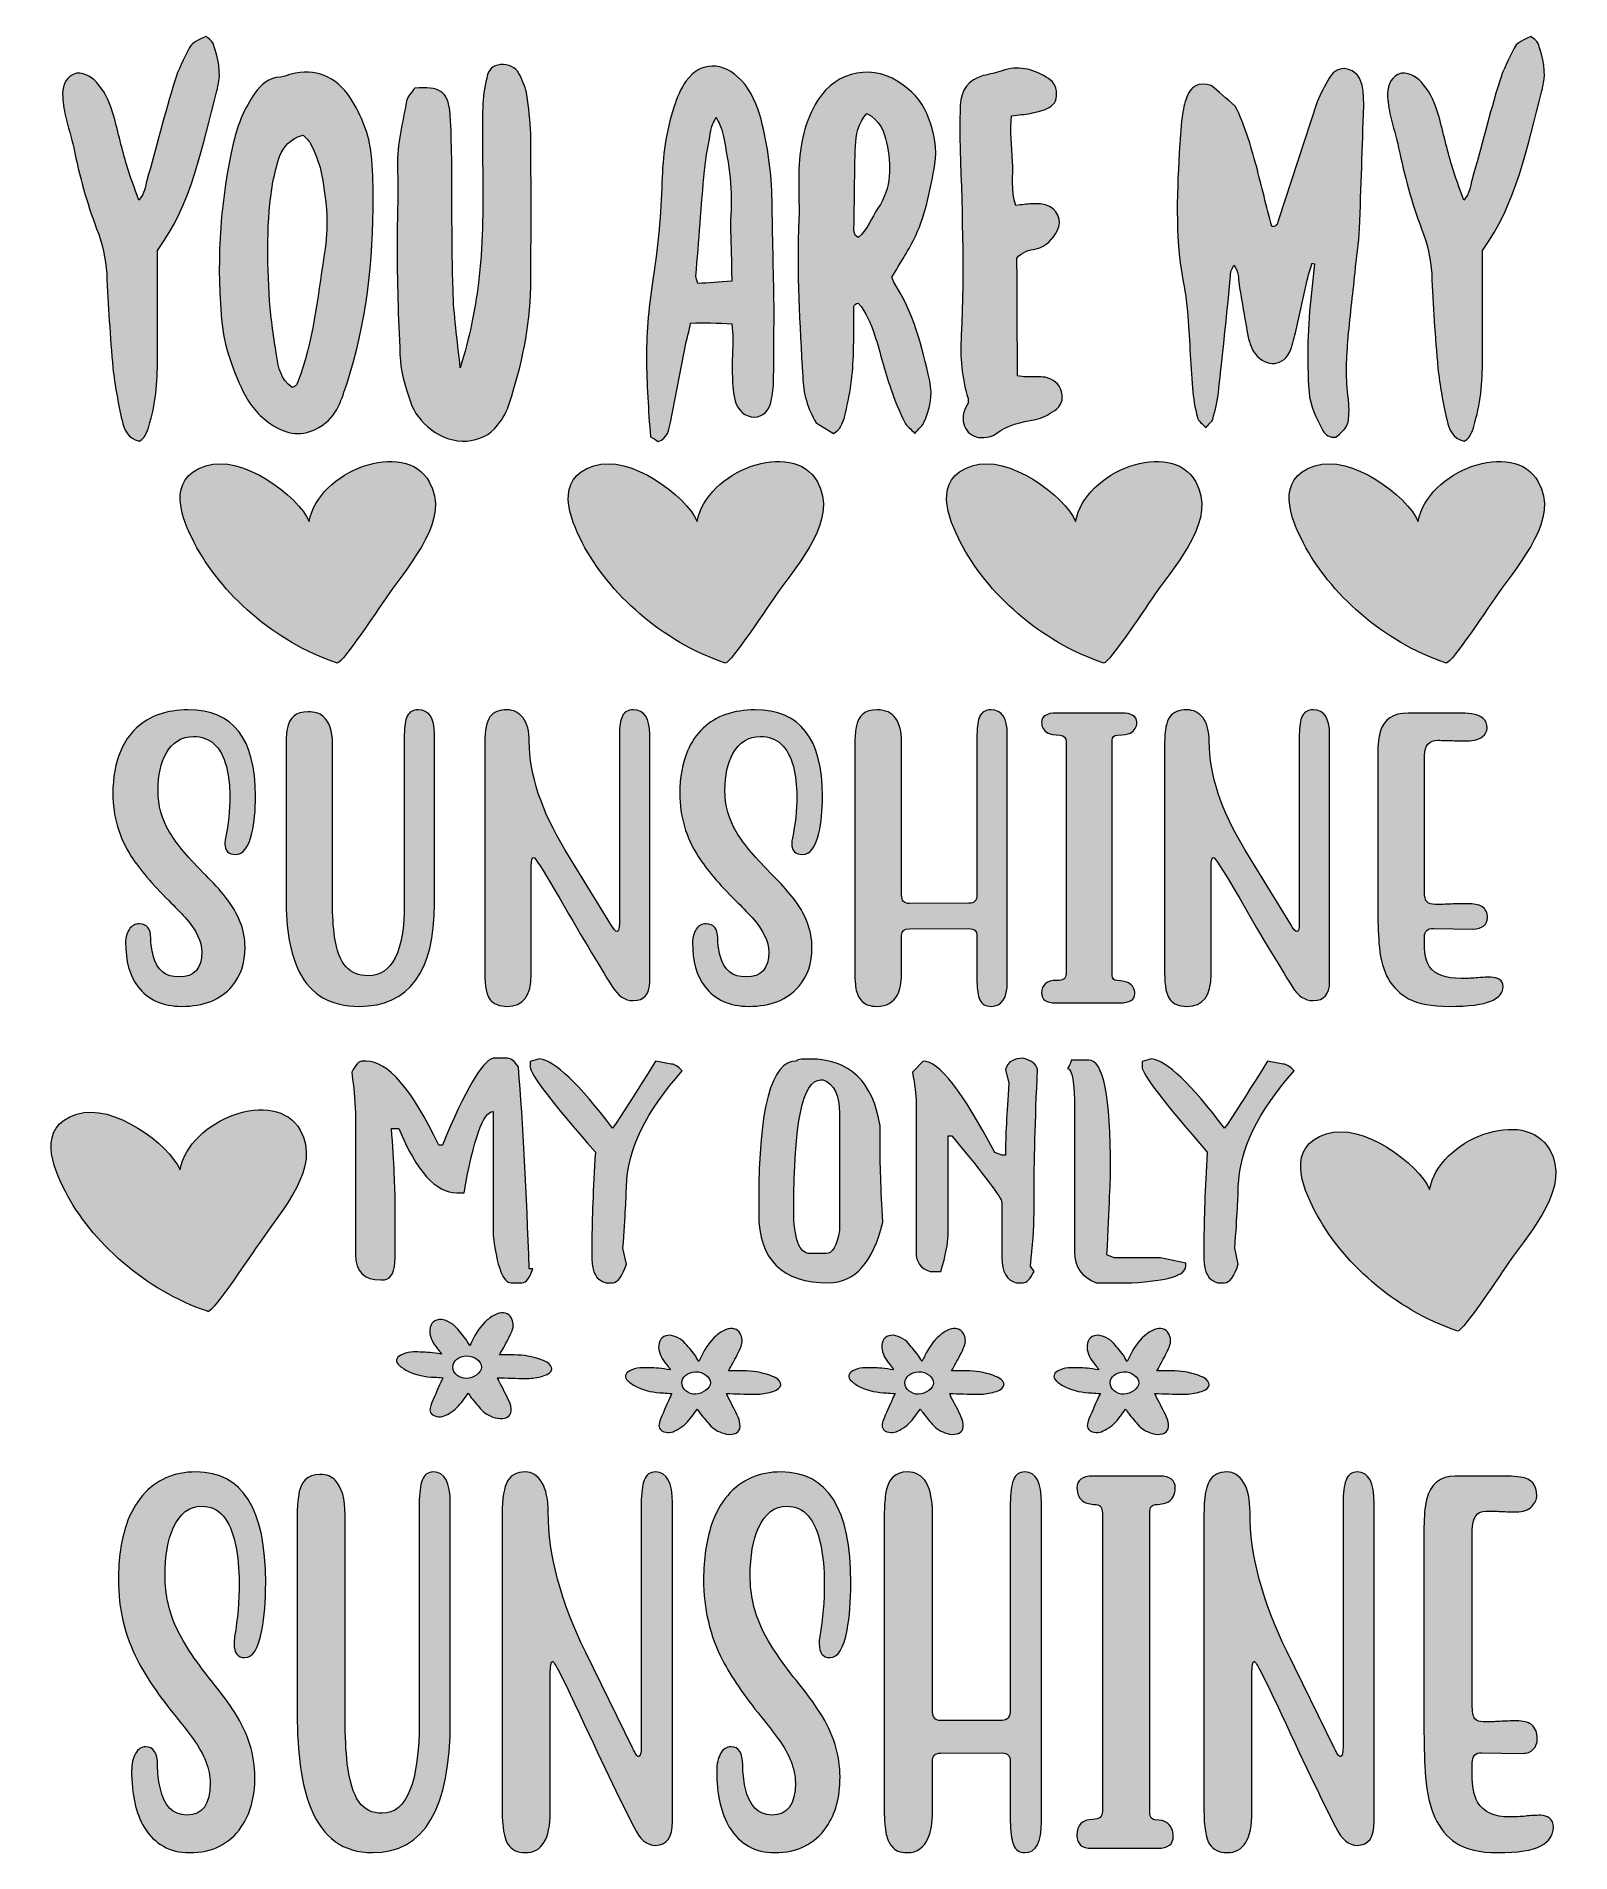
# Model space of a CAD drawing. Header units: inches. Extents: x 0.66 to 5.34, y -5.75 to -0.21.
import ezdxf

# ---------------------------------------------------------------- set-up
doc = ezdxf.new("R2010")
doc.units = ezdxf.units.IN
doc.header["$MEASUREMENT"] = 0
doc.layers.add('Layer 1', color=7, linetype='Continuous')

# ---------------------------------------------------------------- blocks, each defined once
blk = doc.blocks.new('block 4')
at = {"layer": 'Layer 1', "lineweight": 0}
blk.add_open_spline([(1.1284, -5.7474), (1.0681, -5.7474), (1.022, -5.7217), (0.9901, -5.6699), (0.9645, -5.6277), (0.9518, -5.5701), (0.9518, -5.497), (0.9518, -5.4767), (0.9556, -5.4595), (0.9634, -5.4457), (0.9712, -5.4317), (0.9817, -5.4248), (0.9949, -5.4248), (1.0188, -5.4248), (1.0308, -5.4434), (1.0308, -5.4807), (1.0308, -5.503), (1.0334, -5.5259), (1.0386, -5.5492), (1.0502, -5.6049), (1.0773, -5.6327), (1.1201, -5.6327), (1.1676, -5.6327), (1.1913, -5.6001), (1.1913, -5.5351), (1.1913, -5.4934), (1.174, -5.4484), (1.1392, -5.4002), (1.1232, -5.3789), (1.1059, -5.3565), (1.0871, -5.3332), (1.0352, -5.2696), (0.9961, -5.2122), (0.9697, -5.161), (0.931, -5.087), (0.9116, -5.0048), (0.9116, -4.9143), (0.9116, -4.8522), (0.9198, -4.7966), (0.9362, -4.7474), (0.9478, -4.7127), (0.9641, -4.6831), (0.9853, -4.6588), (1.026, -4.6111), (1.0803, -4.5872), (1.1482, -4.5872), (1.2895, -4.5872), (1.3602, -4.6998), (1.3602, -4.9248), (1.3602, -4.9809), (1.3564, -5.0291), (1.3488, -5.0693), (1.3384, -5.125), (1.3211, -5.1528), (1.2967, -5.1528), (1.2748, -5.1528), (1.2638, -5.1389), (1.2638, -5.1111), (1.2638, -5.1036), (1.2644, -5.0962), (1.2656, -5.0887), (1.2748, -5.035), (1.2794, -4.9804), (1.2794, -4.9248), (1.2794, -4.883), (1.2758, -4.8446), (1.2686, -4.8093), (1.2518, -4.7308), (1.2175, -4.6916), (1.1656, -4.6916), (1.1276, -4.6916), (1.0987, -4.7137), (1.0787, -4.7579), (1.0619, -4.7946), (1.0536, -4.8431), (1.0536, -4.9032), (1.0536, -4.9608), (1.0657, -5.0152), (1.0901, -5.0664), (1.1125, -5.1131), (1.1506, -5.1695), (1.2045, -5.2355), (1.2268, -5.2633), (1.2474, -5.2916), (1.2662, -5.3205), (1.3069, -5.3845), (1.3273, -5.4501), (1.3273, -5.5172), (1.3273, -5.5788), (1.3135, -5.6294), (1.286, -5.6692), (1.2496, -5.7214), (1.1971, -5.7474), (1.1284, -5.7474)], degree=3, knots=[0, 0, 0, 0, 1, 1, 1, 2, 2, 2, 3, 3, 3, 4, 4, 4, 5, 5, 5, 6, 6, 6, 7, 7, 7, 8, 8, 8, 9, 9, 9, 10, 10, 10, 11, 11, 11, 12, 12, 12, 13, 13, 13, 14, 14, 14, 15, 15, 15, 16, 16, 16, 17, 17, 17, 18, 18, 18, 19, 19, 19, 20, 20, 20, 21, 21, 21, 22, 22, 22, 23, 23, 23, 24, 24, 24, 25, 25, 25, 26, 26, 26, 27, 27, 27, 28, 28, 28, 29, 29, 29, 30, 30, 30, 31, 31, 31, 31], dxfattribs=at)
blk = doc.blocks.new('block 3')
at = {"layer": 'Layer 1'}
blk.add_blockref('block 4', (0, 0), dxfattribs=at)
blk = doc.blocks.new('block 6')
at = {"layer": 'Layer 1', "lineweight": 0}
blk.add_open_spline([(1.6854, -5.7474), (1.5968, -5.7474), (1.5341, -5.7023), (1.4974, -5.6118), (1.4698, -5.5433), (1.4561, -5.4469), (1.4561, -5.3227), (1.4561, -5.3227), (1.4561, -4.7243), (1.4561, -4.7243), (1.4561, -4.703), (1.4572, -4.6823), (1.4597, -4.6625), (1.4652, -4.6173), (1.4872, -4.5947), (1.5255, -4.5947), (1.5455, -4.5947), (1.5611, -4.6006), (1.5722, -4.6126), (1.5922, -4.634), (1.6022, -4.6692), (1.6022, -4.7184), (1.6022, -4.7184), (1.6022, -5.342), (1.6022, -5.342), (1.6022, -5.3927), (1.6044, -5.4372), (1.6088, -5.4755), (1.6148, -5.5286), (1.6267, -5.5679), (1.6447, -5.5932), (1.6611, -5.616), (1.6844, -5.6275), (1.7148, -5.6275), (1.7903, -5.6275), (1.828, -5.5336), (1.828, -5.3458), (1.828, -5.3458), (1.828, -4.6826), (1.828, -4.6826), (1.828, -4.6519), (1.8311, -4.6282), (1.8373, -4.6118), (1.8435, -4.5954), (1.8549, -4.5872), (1.8717, -4.5872), (1.9057, -4.5872), (1.9226, -4.6191), (1.9226, -4.6826), (1.9226, -4.6826), (1.9226, -5.3443), (1.9226, -5.3443), (1.9226, -5.613), (1.8436, -5.7474), (1.6854, -5.7474)], degree=3, knots=[0, 0, 0, 0, 1, 1, 1, 2, 2, 2, 3, 3, 3, 4, 4, 4, 5, 5, 5, 6, 6, 6, 7, 7, 7, 8, 8, 8, 9, 9, 9, 10, 10, 10, 11, 11, 11, 12, 12, 12, 13, 13, 13, 14, 14, 14, 15, 15, 15, 16, 16, 16, 17, 17, 17, 18, 18, 18, 18], dxfattribs=at)
blk = doc.blocks.new('block 5')
at = {"layer": 'Layer 1'}
blk.add_blockref('block 6', (0, 0), dxfattribs=at)
blk = doc.blocks.new('block 8')
at = {"layer": 'Layer 1', "lineweight": 0}
blk.add_open_spline([(2.5479, -5.7251), (2.5216, -5.7251), (2.4994, -5.7064), (2.4814, -5.6692), (2.4399, -5.5878), (2.3802, -5.463), (2.3023, -5.2952), (2.2616, -5.2082), (2.2389, -5.1648), (2.2341, -5.1648), (2.2293, -5.1648), (2.2269, -5.1764), (2.2269, -5.1997), (2.2269, -5.1997), (2.2269, -5.623), (2.2269, -5.623), (2.2269, -5.706), (2.2015, -5.7474), (2.1508, -5.7474), (2.1269, -5.7474), (2.1092, -5.7387), (2.0978, -5.7214), (2.0864, -5.704), (2.0807, -5.6692), (2.0807, -5.6171), (2.0807, -5.6171), (2.0807, -4.7169), (2.0807, -4.7169), (2.0807, -4.6667), (2.0862, -4.6326), (2.0972, -4.6144), (2.1082, -4.5963), (2.126, -4.5872), (2.1508, -4.5872), (2.1716, -4.5872), (2.1884, -4.5978), (2.2014, -4.6189), (2.2144, -4.64), (2.2209, -4.6707), (2.2209, -4.7109), (2.2209, -4.8401), (2.2586, -4.9817), (2.3341, -5.1357), (2.3341, -5.1357), (2.4772, -5.4278), (2.4772, -5.4278), (2.4856, -5.4457), (2.4922, -5.4546), (2.497, -5.4546), (2.5018, -5.4546), (2.5042, -5.444), (2.5042, -5.4226), (2.5042, -5.4226), (2.5042, -4.6826), (2.5042, -4.6826), (2.5042, -4.6519), (2.5073, -4.6282), (2.5135, -4.6118), (2.5197, -4.5954), (2.5311, -4.5872), (2.5479, -4.5872), (2.5822, -4.5872), (2.5994, -4.6191), (2.5994, -4.6826), (2.5994, -4.6826), (2.5994, -5.6521), (2.5994, -5.6521), (2.5994, -5.7008), (2.5822, -5.7251), (2.5479, -5.7251)], degree=3, knots=[0, 0, 0, 0, 1, 1, 1, 2, 2, 2, 3, 3, 3, 4, 4, 4, 5, 5, 5, 6, 6, 6, 7, 7, 7, 8, 8, 8, 9, 9, 9, 10, 10, 10, 11, 11, 11, 12, 12, 12, 13, 13, 13, 14, 14, 14, 15, 15, 15, 16, 16, 16, 17, 17, 17, 18, 18, 18, 19, 19, 19, 20, 20, 20, 21, 21, 21, 22, 22, 22, 23, 23, 23, 23], dxfattribs=at)
blk = doc.blocks.new('block 7')
at = {"layer": 'Layer 1'}
blk.add_blockref('block 8', (0, 0), dxfattribs=at)
blk = doc.blocks.new('block 10')
at = {"layer": 'Layer 1', "lineweight": 0}
blk.add_open_spline([(2.9109, -5.7474), (2.8505, -5.7474), (2.8044, -5.7217), (2.7725, -5.6699), (2.747, -5.6277), (2.7342, -5.5701), (2.7342, -5.497), (2.7342, -5.4767), (2.7381, -5.4595), (2.7458, -5.4457), (2.7536, -5.4317), (2.7641, -5.4248), (2.7773, -5.4248), (2.8012, -5.4248), (2.8132, -5.4434), (2.8132, -5.4807), (2.8132, -5.503), (2.8158, -5.5259), (2.821, -5.5492), (2.8326, -5.6049), (2.8598, -5.6327), (2.9025, -5.6327), (2.95, -5.6327), (2.9737, -5.6001), (2.9737, -5.5351), (2.9737, -5.4934), (2.9564, -5.4484), (2.9216, -5.4002), (2.9056, -5.3789), (2.8883, -5.3565), (2.8695, -5.3332), (2.8176, -5.2696), (2.7785, -5.2122), (2.7521, -5.161), (2.7134, -5.087), (2.694, -5.0048), (2.694, -4.9143), (2.694, -4.8522), (2.7022, -4.7966), (2.7186, -4.7474), (2.7302, -4.7127), (2.7465, -4.6831), (2.7677, -4.6588), (2.8084, -4.6111), (2.8627, -4.5872), (2.9306, -4.5872), (3.072, -4.5872), (3.1426, -4.6998), (3.1426, -4.9248), (3.1426, -4.9809), (3.1388, -5.0291), (3.1313, -5.0693), (3.1209, -5.125), (3.1035, -5.1528), (3.0792, -5.1528), (3.0572, -5.1528), (3.0462, -5.1389), (3.0462, -5.1111), (3.0462, -5.1036), (3.0468, -5.0962), (3.048, -5.0887), (3.0572, -5.035), (3.0618, -4.9804), (3.0618, -4.9248), (3.0618, -4.883), (3.0582, -4.8446), (3.051, -4.8093), (3.0342, -4.7308), (2.9999, -4.6916), (2.948, -4.6916), (2.91, -4.6916), (2.8811, -4.7137), (2.8611, -4.7579), (2.8444, -4.7946), (2.836, -4.8431), (2.836, -4.9032), (2.836, -4.9608), (2.8482, -5.0152), (2.8725, -5.0664), (2.8949, -5.1131), (2.933, -5.1695), (2.9869, -5.2355), (3.0093, -5.2633), (3.0298, -5.2916), (3.0486, -5.3205), (3.0893, -5.3845), (3.1097, -5.4501), (3.1097, -5.5172), (3.1097, -5.5788), (3.0959, -5.6294), (3.0684, -5.6692), (3.032, -5.7214), (2.9795, -5.7474), (2.9109, -5.7474)], degree=3, knots=[0, 0, 0, 0, 1, 1, 1, 2, 2, 2, 3, 3, 3, 4, 4, 4, 5, 5, 5, 6, 6, 6, 7, 7, 7, 8, 8, 8, 9, 9, 9, 10, 10, 10, 11, 11, 11, 12, 12, 12, 13, 13, 13, 14, 14, 14, 15, 15, 15, 16, 16, 16, 17, 17, 17, 18, 18, 18, 19, 19, 19, 20, 20, 20, 21, 21, 21, 22, 22, 22, 23, 23, 23, 24, 24, 24, 25, 25, 25, 26, 26, 26, 27, 27, 27, 28, 28, 28, 29, 29, 29, 30, 30, 30, 31, 31, 31, 31], dxfattribs=at)
blk = doc.blocks.new('block 9')
at = {"layer": 'Layer 1'}
blk.add_blockref('block 10', (0, 0), dxfattribs=at)
blk = doc.blocks.new('block 12')
at = {"layer": 'Layer 1', "lineweight": 0}
blk.add_open_spline([(3.6727, -5.7474), (3.6555, -5.7474), (3.6438, -5.7391), (3.6376, -5.7225), (3.6315, -5.7058), (3.6284, -5.6824), (3.6284, -5.6521), (3.6284, -5.6521), (3.6284, -5.4695), (3.6284, -5.4695), (3.6284, -5.4521), (3.62, -5.4434), (3.6032, -5.4434), (3.6032, -5.4434), (3.4157, -5.4442), (3.4157, -5.4442), (3.3994, -5.4442), (3.3912, -5.4526), (3.3912, -5.4695), (3.3912, -5.4695), (3.3912, -5.623), (3.3912, -5.623), (3.3912, -5.6557), (3.3868, -5.6824), (3.378, -5.7027), (3.3652, -5.7325), (3.3441, -5.7474), (3.3145, -5.7474), (3.2926, -5.7474), (3.2768, -5.741), (3.2672, -5.7281), (3.2596, -5.7187), (3.254, -5.7067), (3.2504, -5.6923), (3.2464, -5.6744), (3.2445, -5.6493), (3.2445, -5.6171), (3.2445, -5.6171), (3.2445, -4.7169), (3.2445, -4.7169), (3.2445, -4.6955), (3.2458, -4.6749), (3.2486, -4.6551), (3.2542, -4.6099), (3.2762, -4.5872), (3.3145, -4.5872), (3.3409, -4.5872), (3.3602, -4.5983), (3.3726, -4.6204), (3.385, -4.6425), (3.3912, -4.6727), (3.3912, -4.7109), (3.3912, -4.7109), (3.3912, -5.3116), (3.3912, -5.3116), (3.3912, -5.3339), (3.3994, -5.345), (3.4157, -5.345), (3.4157, -5.345), (3.6032, -5.3443), (3.6032, -5.3443), (3.62, -5.3443), (3.6284, -5.3334), (3.6284, -5.3116), (3.6284, -5.3116), (3.6284, -4.6826), (3.6284, -4.6826), (3.6284, -4.6519), (3.6315, -4.6282), (3.6376, -4.6118), (3.6438, -4.5954), (3.6555, -4.5872), (3.6727, -4.5872), (3.7066, -4.5872), (3.7236, -4.6191), (3.7236, -4.6826), (3.7236, -4.6826), (3.7236, -5.6521), (3.7236, -5.6521), (3.7236, -5.7157), (3.7066, -5.7474), (3.6727, -5.7474)], degree=3, knots=[0, 0, 0, 0, 1, 1, 1, 2, 2, 2, 3, 3, 3, 4, 4, 4, 5, 5, 5, 6, 6, 6, 7, 7, 7, 8, 8, 8, 9, 9, 9, 10, 10, 10, 11, 11, 11, 12, 12, 12, 13, 13, 13, 14, 14, 14, 15, 15, 15, 16, 16, 16, 17, 17, 17, 18, 18, 18, 19, 19, 19, 20, 20, 20, 21, 21, 21, 22, 22, 22, 23, 23, 23, 24, 24, 24, 25, 25, 25, 26, 26, 26, 27, 27, 27, 27], dxfattribs=at)
blk = doc.blocks.new('block 11')
at = {"layer": 'Layer 1'}
blk.add_blockref('block 12', (0, 0), dxfattribs=at)
blk = doc.blocks.new('block 14')
at = {"layer": 'Layer 1', "lineweight": 0}
blk.add_open_spline([(4.077, -5.734), (4.077, -5.734), (3.8757, -5.734), (3.8757, -5.734), (3.8462, -5.734), (3.8314, -5.7211), (3.8314, -5.6953), (3.8314, -5.6625), (3.8474, -5.6461), (3.8793, -5.6461), (3.8901, -5.6461), (3.8977, -5.6441), (3.9021, -5.6402), (3.9065, -5.6361), (3.9087, -5.6297), (3.9087, -5.6208), (3.9087, -5.6208), (3.9087, -4.7124), (3.9087, -4.7124), (3.9087, -4.6961), (3.9023, -4.6873), (3.8895, -4.6864), (3.8715, -4.6853), (3.8592, -4.6826), (3.8524, -4.6782), (3.8384, -4.6692), (3.8314, -4.6551), (3.8314, -4.6357), (3.8314, -4.6118), (3.8474, -4.5999), (3.8793, -4.5999), (3.8793, -4.5999), (4.083, -4.5999), (4.083, -4.5999), (4.1149, -4.5999), (4.1309, -4.6118), (4.1309, -4.6357), (4.1309, -4.6551), (4.1239, -4.6692), (4.1099, -4.6782), (4.1027, -4.6826), (4.0896, -4.6853), (4.0704, -4.6864), (4.0592, -4.6873), (4.0536, -4.6941), (4.0536, -4.7064), (4.0536, -4.7064), (4.0536, -5.6267), (4.0536, -5.6267), (4.0536, -5.6391), (4.0586, -5.6458), (4.0686, -5.6469), (4.0858, -5.6478), (4.0977, -5.6508), (4.1045, -5.6557), (4.1181, -5.6652), (4.1249, -5.6794), (4.1249, -5.6982), (4.1249, -5.7221), (4.1089, -5.734), (4.077, -5.734)], degree=3, knots=[0, 0, 0, 0, 1, 1, 1, 2, 2, 2, 3, 3, 3, 4, 4, 4, 5, 5, 5, 6, 6, 6, 7, 7, 7, 8, 8, 8, 9, 9, 9, 10, 10, 10, 11, 11, 11, 12, 12, 12, 13, 13, 13, 14, 14, 14, 15, 15, 15, 16, 16, 16, 17, 17, 17, 18, 18, 18, 19, 19, 19, 20, 20, 20, 20], dxfattribs=at)
blk = doc.blocks.new('block 13')
at = {"layer": 'Layer 1'}
blk.add_blockref('block 14', (0, 0), dxfattribs=at)
blk = doc.blocks.new('block 16')
at = {"layer": 'Layer 1', "lineweight": 0}
blk.add_open_spline([(4.6855, -5.7251), (4.6591, -5.7251), (4.6369, -5.7064), (4.619, -5.6692), (4.5775, -5.5878), (4.5178, -5.463), (4.4399, -5.2952), (4.3992, -5.2082), (4.3764, -5.1648), (4.3716, -5.1648), (4.3669, -5.1648), (4.3644, -5.1764), (4.3644, -5.1997), (4.3644, -5.1997), (4.3644, -5.623), (4.3644, -5.623), (4.3644, -5.706), (4.3391, -5.7474), (4.2884, -5.7474), (4.2644, -5.7474), (4.2468, -5.7387), (4.2354, -5.7214), (4.224, -5.704), (4.2183, -5.6692), (4.2183, -5.6171), (4.2183, -5.6171), (4.2183, -4.7169), (4.2183, -4.7169), (4.2183, -4.6667), (4.2238, -4.6326), (4.2348, -4.6144), (4.2457, -4.5963), (4.2636, -4.5872), (4.2884, -4.5872), (4.3092, -4.5872), (4.326, -4.5978), (4.339, -4.6189), (4.3519, -4.64), (4.3585, -4.6707), (4.3585, -4.7109), (4.3585, -4.8401), (4.3962, -4.9817), (4.4717, -5.1357), (4.4717, -5.1357), (4.6148, -5.4278), (4.6148, -5.4278), (4.6232, -5.4457), (4.6298, -5.4546), (4.6346, -5.4546), (4.6394, -5.4546), (4.6418, -5.444), (4.6418, -5.4226), (4.6418, -5.4226), (4.6418, -4.6826), (4.6418, -4.6826), (4.6418, -4.6519), (4.6449, -4.6282), (4.651, -4.6118), (4.6572, -4.5954), (4.6687, -4.5872), (4.6855, -4.5872), (4.7198, -4.5872), (4.737, -4.6191), (4.737, -4.6826), (4.737, -4.6826), (4.737, -5.6521), (4.737, -5.6521), (4.737, -5.7008), (4.7198, -5.7251), (4.6855, -5.7251)], degree=3, knots=[0, 0, 0, 0, 1, 1, 1, 2, 2, 2, 3, 3, 3, 4, 4, 4, 5, 5, 5, 6, 6, 6, 7, 7, 7, 8, 8, 8, 9, 9, 9, 10, 10, 10, 11, 11, 11, 12, 12, 12, 13, 13, 13, 14, 14, 14, 15, 15, 15, 16, 16, 16, 17, 17, 17, 18, 18, 18, 19, 19, 19, 20, 20, 20, 21, 21, 21, 22, 22, 22, 23, 23, 23, 23], dxfattribs=at)
blk = doc.blocks.new('block 15')
at = {"layer": 'Layer 1'}
blk.add_blockref('block 16', (0, 0), dxfattribs=at)
blk = doc.blocks.new('block 18')
at = {"layer": 'Layer 1', "lineweight": 0}
blk.add_open_spline([(5.1125, -5.7474), (5.0582, -5.7474), (5.0159, -5.7375), (4.9855, -5.7176), (4.9312, -5.6814), (4.9005, -5.6148), (4.8933, -5.5179), (4.8901, -5.4742), (4.8885, -5.4283), (4.8885, -5.3801), (4.8885, -5.3801), (4.8885, -4.7549), (4.8885, -4.7549), (4.8885, -4.7226), (4.8911, -4.695), (4.8963, -4.6722), (4.9075, -4.624), (4.9366, -4.5999), (4.9838, -4.5999), (4.9838, -4.5999), (5.1455, -4.5999), (5.1455, -4.5999), (5.1566, -4.5999), (5.169, -4.6009), (5.1826, -4.6029), (5.2157, -4.6079), (5.2323, -4.6265), (5.2323, -4.6588), (5.2323, -4.6707), (5.2271, -4.682), (5.2167, -4.6927), (5.2064, -4.7034), (5.1906, -4.7087), (5.1694, -4.7087), (5.1543, -4.7087), (5.139, -4.7083), (5.1236, -4.7075), (5.1082, -4.7068), (5.093, -4.7064), (5.0778, -4.7064), (5.0494, -4.7064), (5.0353, -4.7263), (5.0353, -4.7661), (5.0353, -4.7661), (5.0353, -5.2952), (5.0353, -5.2952), (5.0353, -5.318), (5.0381, -5.3326), (5.0437, -5.3391), (5.0492, -5.3455), (5.0576, -5.3488), (5.0688, -5.3488), (5.0856, -5.3488), (5.1024, -5.3483), (5.1194, -5.3473), (5.1364, -5.3463), (5.1532, -5.3458), (5.17, -5.3458), (5.1904, -5.3458), (5.2055, -5.3495), (5.2155, -5.357), (5.2275, -5.3659), (5.2335, -5.3808), (5.2335, -5.4017), (5.2335, -5.4136), (5.2295, -5.4238), (5.2215, -5.4322), (5.2135, -5.4407), (5.2024, -5.4449), (5.188, -5.4449), (5.188, -5.4449), (5.064, -5.4427), (5.064, -5.4427), (5.0448, -5.4427), (5.0353, -5.4531), (5.0353, -5.474), (5.0353, -5.474), (5.0353, -5.5082), (5.0353, -5.5082), (5.0353, -5.545), (5.0406, -5.5733), (5.0514, -5.5932), (5.0686, -5.6235), (5.1017, -5.6387), (5.1509, -5.6387), (5.1664, -5.6387), (5.1819, -5.6378), (5.1973, -5.6361), (5.2126, -5.6343), (5.2281, -5.6335), (5.2437, -5.6335), (5.2541, -5.6335), (5.2632, -5.6364), (5.2709, -5.6424), (5.2787, -5.6484), (5.2826, -5.6575), (5.2826, -5.6699), (5.2826, -5.6943), (5.2698, -5.7133), (5.2443, -5.7269), (5.2187, -5.7406), (5.1748, -5.7474), (5.1125, -5.7474)], degree=3, knots=[0, 0, 0, 0, 1, 1, 1, 2, 2, 2, 3, 3, 3, 4, 4, 4, 5, 5, 5, 6, 6, 6, 7, 7, 7, 8, 8, 8, 9, 9, 9, 10, 10, 10, 11, 11, 11, 12, 12, 12, 13, 13, 13, 14, 14, 14, 15, 15, 15, 16, 16, 16, 17, 17, 17, 18, 18, 18, 19, 19, 19, 20, 20, 20, 21, 21, 21, 22, 22, 22, 23, 23, 23, 24, 24, 24, 25, 25, 25, 26, 26, 26, 27, 27, 27, 28, 28, 28, 29, 29, 29, 30, 30, 30, 31, 31, 31, 32, 32, 32, 33, 33, 33, 34, 34, 34, 34], dxfattribs=at)
blk = doc.blocks.new('block 17')
at = {"layer": 'Layer 1'}
blk.add_blockref('block 18', (0, 0), dxfattribs=at)
blk = doc.blocks.new('block 2')
at = {"layer": 'Layer 1'}
for name in ['block 3', 'block 5', 'block 7', 'block 9', 'block 11', 'block 15', 'block 13', 'block 17']:
    blk.add_blockref(name, (0, 0), dxfattribs=at)
blk = doc.blocks.new('block 21')
at = {"layer": 'Layer 1', "lineweight": 0}
blk.add_open_spline([(1.1047, -3.1682), (1.0463, -3.1682), (1.0016, -3.1481), (0.9707, -3.1078), (0.9459, -3.0749), (0.9335, -3.0301), (0.9335, -2.9732), (0.9335, -2.9573), (0.9373, -2.944), (0.9449, -2.9331), (0.9524, -2.9223), (0.9626, -2.9169), (0.9753, -2.9169), (0.9985, -2.9169), (1.0101, -2.9314), (1.0101, -2.9604), (1.0101, -2.9778), (1.0127, -2.9956), (1.0177, -3.0138), (1.0289, -3.0572), (1.0552, -3.0788), (1.0966, -3.0788), (1.1426, -3.0788), (1.1656, -3.0535), (1.1656, -3.0028), (1.1656, -2.9703), (1.1488, -2.9353), (1.1152, -2.8978), (1.0997, -2.8811), (1.0829, -2.8637), (1.0647, -2.8455), (1.0144, -2.796), (0.9765, -2.7513), (0.9509, -2.7115), (0.9134, -2.6538), (0.8947, -2.5898), (0.8947, -2.5194), (0.8947, -2.4711), (0.9026, -2.4277), (0.9185, -2.3894), (0.9297, -2.3624), (0.9455, -2.3393), (0.966, -2.3203), (1.0055, -2.2832), (1.0581, -2.2647), (1.1239, -2.2647), (1.2608, -2.2647), (1.3293, -2.3523), (1.3293, -2.5275), (1.3293, -2.5712), (1.3256, -2.6088), (1.3183, -2.6401), (1.3082, -2.6834), (1.2914, -2.7051), (1.2678, -2.7051), (1.2465, -2.7051), (1.2359, -2.6943), (1.2359, -2.6726), (1.2359, -2.6668), (1.2365, -2.661), (1.2376, -2.6552), (1.2465, -2.6134), (1.251, -2.5709), (1.251, -2.5275), (1.251, -2.495), (1.2475, -2.465), (1.2405, -2.4376), (1.2243, -2.3764), (1.191, -2.3459), (1.1407, -2.3459), (1.104, -2.3459), (1.0759, -2.3631), (1.0566, -2.3975), (1.0403, -2.4262), (1.0322, -2.4639), (1.0322, -2.5107), (1.0322, -2.5556), (1.044, -2.5979), (1.0676, -2.6378), (1.0893, -2.6742), (1.1262, -2.7181), (1.1784, -2.7695), (1.2001, -2.7912), (1.22, -2.8132), (1.2382, -2.8357), (1.2777, -2.8856), (1.2974, -2.9367), (1.2974, -2.9889), (1.2974, -3.0368), (1.284, -3.0763), (1.2573, -3.1073), (1.2222, -3.1479), (1.1713, -3.1682), (1.1047, -3.1682)], degree=3, knots=[0, 0, 0, 0, 1, 1, 1, 2, 2, 2, 3, 3, 3, 4, 4, 4, 5, 5, 5, 6, 6, 6, 7, 7, 7, 8, 8, 8, 9, 9, 9, 10, 10, 10, 11, 11, 11, 12, 12, 12, 13, 13, 13, 14, 14, 14, 15, 15, 15, 16, 16, 16, 17, 17, 17, 18, 18, 18, 19, 19, 19, 20, 20, 20, 21, 21, 21, 22, 22, 22, 23, 23, 23, 24, 24, 24, 25, 25, 25, 26, 26, 26, 27, 27, 27, 28, 28, 28, 29, 29, 29, 30, 30, 30, 31, 31, 31, 31], dxfattribs=at)
blk = doc.blocks.new('block 20')
at = {"layer": 'Layer 1'}
blk.add_blockref('block 21', (0, 0), dxfattribs=at)
blk = doc.blocks.new('block 23')
at = {"layer": 'Layer 1', "lineweight": 0}
blk.add_open_spline([(1.6444, -3.1682), (1.5585, -3.1682), (1.4978, -3.133), (1.4622, -3.0626), (1.4355, -3.0092), (1.4222, -2.9341), (1.4222, -2.8374), (1.4222, -2.8374), (1.4222, -2.3714), (1.4222, -2.3714), (1.4222, -2.3548), (1.4233, -2.3388), (1.4256, -2.3233), (1.431, -2.2881), (1.4523, -2.2705), (1.4895, -2.2705), (1.5088, -2.2705), (1.5239, -2.2751), (1.5347, -2.2844), (1.5541, -2.301), (1.5637, -2.3285), (1.5637, -2.3668), (1.5637, -2.3668), (1.5637, -2.8525), (1.5637, -2.8525), (1.5637, -2.892), (1.5659, -2.9266), (1.5701, -2.9564), (1.5759, -2.9978), (1.5875, -3.0283), (1.605, -3.0481), (1.6208, -3.0658), (1.6434, -3.0748), (1.6728, -3.0748), (1.746, -3.0748), (1.7825, -3.0016), (1.7825, -2.8554), (1.7825, -2.8554), (1.7825, -2.3389), (1.7825, -2.3389), (1.7825, -2.3149), (1.7855, -2.2966), (1.7915, -2.2838), (1.7975, -2.271), (1.8086, -2.2647), (1.8249, -2.2647), (1.8578, -2.2647), (1.8742, -2.2894), (1.8742, -2.3389), (1.8742, -2.3389), (1.8742, -2.8542), (1.8742, -2.8542), (1.8742, -3.0635), (1.7976, -3.1682), (1.6444, -3.1682)], degree=3, knots=[0, 0, 0, 0, 1, 1, 1, 2, 2, 2, 3, 3, 3, 4, 4, 4, 5, 5, 5, 6, 6, 6, 7, 7, 7, 8, 8, 8, 9, 9, 9, 10, 10, 10, 11, 11, 11, 12, 12, 12, 13, 13, 13, 14, 14, 14, 15, 15, 15, 16, 16, 16, 17, 17, 17, 18, 18, 18, 18], dxfattribs=at)
blk = doc.blocks.new('block 22')
at = {"layer": 'Layer 1'}
blk.add_blockref('block 23', (0, 0), dxfattribs=at)
blk = doc.blocks.new('block 25')
at = {"layer": 'Layer 1', "lineweight": 0}
blk.add_open_spline([(2.48, -3.1508), (2.4545, -3.1508), (2.433, -3.1363), (2.4156, -3.1073), (2.3754, -3.0438), (2.3176, -2.9467), (2.2421, -2.8159), (2.2027, -2.7482), (2.1806, -2.7144), (2.176, -2.7144), (2.1713, -2.7144), (2.169, -2.7235), (2.169, -2.7417), (2.169, -2.7417), (2.169, -3.0713), (2.169, -3.0713), (2.169, -3.1359), (2.1444, -3.1682), (2.0953, -3.1682), (2.0721, -3.1682), (2.055, -3.1614), (2.044, -3.1479), (2.0329, -3.1343), (2.0274, -3.1073), (2.0274, -3.0666), (2.0274, -3.0666), (2.0274, -2.3656), (2.0274, -2.3656), (2.0274, -2.3266), (2.0327, -2.3), (2.0434, -2.2858), (2.054, -2.2717), (2.0713, -2.2647), (2.0953, -2.2647), (2.1154, -2.2647), (2.1318, -2.2729), (2.1443, -2.2893), (2.1569, -2.3058), (2.1632, -2.3297), (2.1632, -2.361), (2.1632, -2.4616), (2.1998, -2.5718), (2.2729, -2.6918), (2.2729, -2.6918), (2.4116, -2.9192), (2.4116, -2.9192), (2.4197, -2.9331), (2.4261, -2.9401), (2.4307, -2.9401), (2.4354, -2.9401), (2.4377, -2.9318), (2.4377, -2.9152), (2.4377, -2.9152), (2.4377, -2.3389), (2.4377, -2.3389), (2.4377, -2.3149), (2.4407, -2.2966), (2.4467, -2.2838), (2.4527, -2.271), (2.4638, -2.2647), (2.48, -2.2647), (2.5133, -2.2647), (2.5299, -2.2894), (2.5299, -2.3389), (2.5299, -2.3389), (2.5299, -3.0939), (2.5299, -3.0939), (2.5299, -3.1318), (2.5133, -3.1508), (2.48, -3.1508)], degree=3, knots=[0, 0, 0, 0, 1, 1, 1, 2, 2, 2, 3, 3, 3, 4, 4, 4, 5, 5, 5, 6, 6, 6, 7, 7, 7, 8, 8, 8, 9, 9, 9, 10, 10, 10, 11, 11, 11, 12, 12, 12, 13, 13, 13, 14, 14, 14, 15, 15, 15, 16, 16, 16, 17, 17, 17, 18, 18, 18, 19, 19, 19, 20, 20, 20, 21, 21, 21, 22, 22, 22, 23, 23, 23, 23], dxfattribs=at)
blk = doc.blocks.new('block 24')
at = {"layer": 'Layer 1'}
blk.add_blockref('block 25', (0, 0), dxfattribs=at)
blk = doc.blocks.new('block 27')
at = {"layer": 'Layer 1', "lineweight": 0}
blk.add_open_spline([(2.8317, -3.1682), (2.7733, -3.1682), (2.7286, -3.1481), (2.6976, -3.1078), (2.6729, -3.0749), (2.6605, -3.0301), (2.6605, -2.9732), (2.6605, -2.9573), (2.6643, -2.944), (2.6718, -2.9331), (2.6793, -2.9223), (2.6895, -2.9169), (2.7023, -2.9169), (2.7255, -2.9169), (2.7371, -2.9314), (2.7371, -2.9604), (2.7371, -2.9778), (2.7396, -2.9956), (2.7446, -3.0138), (2.7559, -3.0572), (2.7821, -3.0788), (2.8236, -3.0788), (2.8696, -3.0788), (2.8926, -3.0535), (2.8926, -3.0028), (2.8926, -2.9703), (2.8758, -2.9353), (2.8421, -2.8978), (2.8267, -2.8811), (2.8098, -2.8637), (2.7917, -2.8455), (2.7413, -2.796), (2.7034, -2.7513), (2.6779, -2.7115), (2.6404, -2.6538), (2.6216, -2.5898), (2.6216, -2.5194), (2.6216, -2.4711), (2.6295, -2.4277), (2.6454, -2.3894), (2.6566, -2.3624), (2.6725, -2.3393), (2.693, -2.3203), (2.7325, -2.2832), (2.7851, -2.2647), (2.8508, -2.2647), (2.9878, -2.2647), (3.0563, -2.3523), (3.0563, -2.5275), (3.0563, -2.5712), (3.0526, -2.6088), (3.0452, -2.6401), (3.0352, -2.6834), (3.0183, -2.7051), (2.9947, -2.7051), (2.9735, -2.7051), (2.9628, -2.6943), (2.9628, -2.6726), (2.9628, -2.6668), (2.9634, -2.661), (2.9646, -2.6552), (2.9735, -2.6134), (2.9779, -2.5709), (2.9779, -2.5275), (2.9779, -2.495), (2.9744, -2.465), (2.9675, -2.4376), (2.9512, -2.3764), (2.9179, -2.3459), (2.8677, -2.3459), (2.8309, -2.3459), (2.8029, -2.3631), (2.7835, -2.3975), (2.7673, -2.4262), (2.7591, -2.4639), (2.7591, -2.5107), (2.7591, -2.5556), (2.7709, -2.5979), (2.7946, -2.6378), (2.8162, -2.6742), (2.8532, -2.7181), (2.9054, -2.7695), (2.927, -2.7912), (2.947, -2.8132), (2.9651, -2.8357), (3.0046, -2.8856), (3.0243, -2.9367), (3.0243, -2.9889), (3.0243, -3.0368), (3.011, -3.0763), (2.9843, -3.1073), (2.9491, -3.1479), (2.8982, -3.1682), (2.8317, -3.1682)], degree=3, knots=[0, 0, 0, 0, 1, 1, 1, 2, 2, 2, 3, 3, 3, 4, 4, 4, 5, 5, 5, 6, 6, 6, 7, 7, 7, 8, 8, 8, 9, 9, 9, 10, 10, 10, 11, 11, 11, 12, 12, 12, 13, 13, 13, 14, 14, 14, 15, 15, 15, 16, 16, 16, 17, 17, 17, 18, 18, 18, 19, 19, 19, 20, 20, 20, 21, 21, 21, 22, 22, 22, 23, 23, 23, 24, 24, 24, 25, 25, 25, 26, 26, 26, 27, 27, 27, 28, 28, 28, 29, 29, 29, 30, 30, 30, 31, 31, 31, 31], dxfattribs=at)
blk = doc.blocks.new('block 26')
at = {"layer": 'Layer 1'}
blk.add_blockref('block 27', (0, 0), dxfattribs=at)
blk = doc.blocks.new('block 29')
at = {"layer": 'Layer 1', "lineweight": 0}
blk.add_open_spline([(3.5698, -3.1682), (3.5532, -3.1682), (3.5418, -3.1617), (3.5359, -3.1487), (3.5299, -3.1358), (3.5269, -3.1175), (3.5269, -3.0939), (3.5269, -3.0939), (3.5269, -2.9517), (3.5269, -2.9517), (3.5269, -2.9382), (3.5187, -2.9314), (3.5025, -2.9314), (3.5025, -2.9314), (3.3209, -2.932), (3.3209, -2.932), (3.305, -2.932), (3.2971, -2.9386), (3.2971, -2.9517), (3.2971, -2.9517), (3.2971, -3.0713), (3.2971, -3.0713), (3.2971, -3.0968), (3.2928, -3.1175), (3.2843, -3.1334), (3.2719, -3.1566), (3.2514, -3.1682), (3.2228, -3.1682), (3.2015, -3.1682), (3.1862, -3.1631), (3.177, -3.1531), (3.1696, -3.1457), (3.1642, -3.1364), (3.1607, -3.1252), (3.1568, -3.1113), (3.1549, -3.0918), (3.1549, -3.0666), (3.1549, -3.0666), (3.1549, -2.3656), (3.1549, -2.3656), (3.1549, -2.349), (3.1563, -2.3329), (3.159, -2.3175), (3.1644, -2.2823), (3.1856, -2.2647), (3.2228, -2.2647), (3.2483, -2.2647), (3.2671, -2.2733), (3.2791, -2.2905), (3.2911, -2.3077), (3.2971, -2.3312), (3.2971, -2.361), (3.2971, -2.361), (3.2971, -2.8287), (3.2971, -2.8287), (3.2971, -2.8461), (3.305, -2.8548), (3.3209, -2.8548), (3.3209, -2.8548), (3.5025, -2.8542), (3.5025, -2.8542), (3.5187, -2.8542), (3.5269, -2.8457), (3.5269, -2.8287), (3.5269, -2.8287), (3.5269, -2.3389), (3.5269, -2.3389), (3.5269, -2.3149), (3.5299, -2.2966), (3.5359, -2.2838), (3.5418, -2.271), (3.5532, -2.2647), (3.5698, -2.2647), (3.6027, -2.2647), (3.6192, -2.2894), (3.6192, -2.3389), (3.6192, -2.3389), (3.6192, -3.0939), (3.6192, -3.0939), (3.6192, -3.1434), (3.6027, -3.1682), (3.5698, -3.1682)], degree=3, knots=[0, 0, 0, 0, 1, 1, 1, 2, 2, 2, 3, 3, 3, 4, 4, 4, 5, 5, 5, 6, 6, 6, 7, 7, 7, 8, 8, 8, 9, 9, 9, 10, 10, 10, 11, 11, 11, 12, 12, 12, 13, 13, 13, 14, 14, 14, 15, 15, 15, 16, 16, 16, 17, 17, 17, 18, 18, 18, 19, 19, 19, 20, 20, 20, 21, 21, 21, 22, 22, 22, 23, 23, 23, 24, 24, 24, 25, 25, 25, 26, 26, 26, 27, 27, 27, 27], dxfattribs=at)
blk = doc.blocks.new('block 28')
at = {"layer": 'Layer 1'}
blk.add_blockref('block 29', (0, 0), dxfattribs=at)
blk = doc.blocks.new('block 31')
at = {"layer": 'Layer 1', "lineweight": 0}
blk.add_open_spline([(3.9615, -3.1577), (3.9615, -3.1577), (3.7665, -3.1577), (3.7665, -3.1577), (3.7379, -3.1577), (3.7236, -3.1477), (3.7236, -3.1275), (3.7236, -3.102), (3.739, -3.0893), (3.77, -3.0893), (3.7804, -3.0893), (3.7878, -3.0877), (3.792, -3.0846), (3.7963, -3.0815), (3.7984, -3.0765), (3.7984, -3.0695), (3.7984, -3.0695), (3.7984, -2.3621), (3.7984, -2.3621), (3.7984, -2.3494), (3.7923, -2.3426), (3.7799, -2.3418), (3.7624, -2.3411), (3.7505, -2.3389), (3.7439, -2.3354), (3.7303, -2.3285), (3.7236, -2.3175), (3.7236, -2.3024), (3.7236, -2.2838), (3.739, -2.2745), (3.77, -2.2745), (3.77, -2.2745), (3.9673, -2.2745), (3.9673, -2.2745), (3.9982, -2.2745), (4.0137, -2.2838), (4.0137, -2.3024), (4.0137, -2.3175), (4.007, -2.3285), (3.9934, -2.3354), (3.9865, -2.3389), (3.9737, -2.3411), (3.9551, -2.3418), (3.9443, -2.3426), (3.9389, -2.3479), (3.9389, -2.3575), (3.9389, -2.3575), (3.9389, -3.0742), (3.9389, -3.0742), (3.9389, -3.0839), (3.9437, -3.0891), (3.9534, -3.0899), (3.97, -3.0906), (3.9816, -3.0929), (3.9882, -3.0968), (4.0013, -3.1042), (4.0079, -3.1152), (4.0079, -3.1299), (4.0079, -3.1484), (3.9925, -3.1577), (3.9615, -3.1577)], degree=3, knots=[0, 0, 0, 0, 1, 1, 1, 2, 2, 2, 3, 3, 3, 4, 4, 4, 5, 5, 5, 6, 6, 6, 7, 7, 7, 8, 8, 8, 9, 9, 9, 10, 10, 10, 11, 11, 11, 12, 12, 12, 13, 13, 13, 14, 14, 14, 15, 15, 15, 16, 16, 16, 17, 17, 17, 18, 18, 18, 19, 19, 19, 20, 20, 20, 20], dxfattribs=at)
blk = doc.blocks.new('block 30')
at = {"layer": 'Layer 1'}
blk.add_blockref('block 31', (0, 0), dxfattribs=at)
blk = doc.blocks.new('block 33')
at = {"layer": 'Layer 1', "lineweight": 0}
blk.add_open_spline([(4.5511, -3.1508), (4.5255, -3.1508), (4.5041, -3.1363), (4.4867, -3.1073), (4.4464, -3.0438), (4.3886, -2.9467), (4.3131, -2.8159), (4.2737, -2.7482), (4.2516, -2.7144), (4.247, -2.7144), (4.2424, -2.7144), (4.24, -2.7235), (4.24, -2.7417), (4.24, -2.7417), (4.24, -3.0713), (4.24, -3.0713), (4.24, -3.1359), (4.2155, -3.1682), (4.1664, -3.1682), (4.1431, -3.1682), (4.126, -3.1614), (4.115, -3.1479), (4.104, -3.1343), (4.0984, -3.1073), (4.0984, -3.0666), (4.0984, -3.0666), (4.0984, -2.3656), (4.0984, -2.3656), (4.0984, -2.3266), (4.1038, -2.3), (4.1144, -2.2858), (4.1251, -2.2717), (4.1423, -2.2647), (4.1664, -2.2647), (4.1864, -2.2647), (4.2028, -2.2729), (4.2154, -2.2893), (4.2279, -2.3058), (4.2342, -2.3297), (4.2342, -2.361), (4.2342, -2.4616), (4.2708, -2.5718), (4.3439, -2.6918), (4.3439, -2.6918), (4.4826, -2.9192), (4.4826, -2.9192), (4.4907, -2.9331), (4.4971, -2.9401), (4.5018, -2.9401), (4.5064, -2.9401), (4.5087, -2.9318), (4.5087, -2.9152), (4.5087, -2.9152), (4.5087, -2.3389), (4.5087, -2.3389), (4.5087, -2.3149), (4.5117, -2.2966), (4.5177, -2.2838), (4.5237, -2.271), (4.5348, -2.2647), (4.5511, -2.2647), (4.5844, -2.2647), (4.601, -2.2894), (4.601, -2.3389), (4.601, -2.3389), (4.601, -3.0939), (4.601, -3.0939), (4.601, -3.1318), (4.5844, -3.1508), (4.5511, -3.1508)], degree=3, knots=[0, 0, 0, 0, 1, 1, 1, 2, 2, 2, 3, 3, 3, 4, 4, 4, 5, 5, 5, 6, 6, 6, 7, 7, 7, 8, 8, 8, 9, 9, 9, 10, 10, 10, 11, 11, 11, 12, 12, 12, 13, 13, 13, 14, 14, 14, 15, 15, 15, 16, 16, 16, 17, 17, 17, 18, 18, 18, 19, 19, 19, 20, 20, 20, 21, 21, 21, 22, 22, 22, 23, 23, 23, 23], dxfattribs=at)
blk = doc.blocks.new('block 32')
at = {"layer": 'Layer 1'}
blk.add_blockref('block 33', (0, 0), dxfattribs=at)
blk = doc.blocks.new('block 35')
at = {"layer": 'Layer 1', "lineweight": 0}
blk.add_open_spline([(4.9649, -3.1682), (4.9122, -3.1682), (4.8712, -3.1604), (4.8418, -3.145), (4.7892, -3.1167), (4.7594, -3.0649), (4.7525, -2.9894), (4.7494, -2.9554), (4.7478, -2.9196), (4.7478, -2.8821), (4.7478, -2.8821), (4.7478, -2.3952), (4.7478, -2.3952), (4.7478, -2.3701), (4.7503, -2.3486), (4.7554, -2.3308), (4.7662, -2.2933), (4.7944, -2.2745), (4.8401, -2.2745), (4.8401, -2.2745), (4.9968, -2.2745), (4.9968, -2.2745), (5.0076, -2.2745), (5.0196, -2.2753), (5.0327, -2.2768), (5.0649, -2.2807), (5.0809, -2.2952), (5.0809, -2.3203), (5.0809, -2.3297), (5.0759, -2.3385), (5.0658, -2.3468), (5.0558, -2.3551), (5.0405, -2.3593), (5.02, -2.3593), (5.0053, -2.3593), (4.9905, -2.359), (4.9756, -2.3584), (4.9607, -2.3578), (4.9459, -2.3575), (4.9312, -2.3575), (4.9037, -2.3575), (4.89, -2.373), (4.89, -2.4039), (4.89, -2.4039), (4.89, -2.8159), (4.89, -2.8159), (4.89, -2.8337), (4.8927, -2.8451), (4.8981, -2.8502), (4.9035, -2.8552), (4.9117, -2.8577), (4.9225, -2.8577), (4.9387, -2.8577), (4.9551, -2.8573), (4.9715, -2.8565), (4.988, -2.8558), (5.0043, -2.8554), (5.0206, -2.8554), (5.0403, -2.8554), (5.055, -2.8583), (5.0647, -2.8641), (5.0763, -2.871), (5.0821, -2.8827), (5.0821, -2.8989), (5.0821, -2.9082), (5.0782, -2.9162), (5.0705, -2.9227), (5.0627, -2.9293), (5.0519, -2.9326), (5.038, -2.9326), (5.038, -2.9326), (4.9179, -2.9308), (4.9179, -2.9308), (4.8993, -2.9308), (4.89, -2.939), (4.89, -2.9552), (4.89, -2.9552), (4.89, -2.9819), (4.89, -2.9819), (4.89, -3.0105), (4.8952, -3.0326), (4.9057, -3.0481), (4.9223, -3.0717), (4.9544, -3.0834), (5.002, -3.0834), (5.0171, -3.0834), (5.0321, -3.0828), (5.047, -3.0814), (5.0618, -3.0801), (5.0769, -3.0794), (5.0919, -3.0794), (5.102, -3.0794), (5.1108, -3.0817), (5.1184, -3.0863), (5.1259, -3.091), (5.1296, -3.0982), (5.1296, -3.1078), (5.1296, -3.1268), (5.1173, -3.1416), (5.0925, -3.1522), (5.0678, -3.1628), (5.0252, -3.1682), (4.9649, -3.1682)], degree=3, knots=[0, 0, 0, 0, 1, 1, 1, 2, 2, 2, 3, 3, 3, 4, 4, 4, 5, 5, 5, 6, 6, 6, 7, 7, 7, 8, 8, 8, 9, 9, 9, 10, 10, 10, 11, 11, 11, 12, 12, 12, 13, 13, 13, 14, 14, 14, 15, 15, 15, 16, 16, 16, 17, 17, 17, 18, 18, 18, 19, 19, 19, 20, 20, 20, 21, 21, 21, 22, 22, 22, 23, 23, 23, 24, 24, 24, 25, 25, 25, 26, 26, 26, 27, 27, 27, 28, 28, 28, 29, 29, 29, 30, 30, 30, 31, 31, 31, 32, 32, 32, 33, 33, 33, 34, 34, 34, 34], dxfattribs=at)
blk = doc.blocks.new('block 34')
at = {"layer": 'Layer 1'}
blk.add_blockref('block 35', (0, 0), dxfattribs=at)
blk = doc.blocks.new('block 19')
at = {"layer": 'Layer 1'}
for name in ['block 20', 'block 22', 'block 24', 'block 26', 'block 28', 'block 32', 'block 30', 'block 34']:
    blk.add_blockref(name, (0, 0), dxfattribs=at)
blk = doc.blocks.new('block 37')
at = {"layer": 'Layer 1', "lineweight": 0}
blk.add_open_spline([(1.8586, -1.5694), (1.7836, -1.4356), (1.5192, -1.5375), (1.4927, -1.6906), (1.4585, -1.6126), (1.2886, -1.485), (1.1779, -1.5206), (1.0548, -1.5603), (1.1044, -1.6809), (1.1432, -1.7563), (1.2206, -1.9073), (1.388, -2.0596), (1.5758, -2.1209), (1.5811, -2.1416), (1.6924, -1.9732), (1.7333, -1.9144), (1.807, -1.8085), (1.9222, -1.683), (1.8586, -1.5694)], degree=3, knots=[0, 0, 0, 0, 1, 1, 1, 2, 2, 2, 3, 3, 3, 4, 4, 4, 5, 5, 5, 6, 6, 6, 6], dxfattribs=at)
blk = doc.blocks.new('block 36')
at = {"layer": 'Layer 1'}
blk.add_blockref('block 37', (0, 0), dxfattribs=at)
blk = doc.blocks.new('block 39')
at = {"layer": 'Layer 1', "lineweight": 0}
blk.add_open_spline([(3.0406, -1.5694), (2.9656, -1.4356), (2.7012, -1.5375), (2.6747, -1.6906), (2.6405, -1.6126), (2.4707, -1.485), (2.3599, -1.5206), (2.2368, -1.5603), (2.2864, -1.6809), (2.3252, -1.7563), (2.4026, -1.9073), (2.57, -2.0596), (2.7578, -2.1209), (2.7631, -2.1416), (2.8744, -1.9732), (2.9153, -1.9144), (2.989, -1.8085), (3.1042, -1.683), (3.0406, -1.5694)], degree=3, knots=[0, 0, 0, 0, 1, 1, 1, 2, 2, 2, 3, 3, 3, 4, 4, 4, 5, 5, 5, 6, 6, 6, 6], dxfattribs=at)
blk = doc.blocks.new('block 38')
at = {"layer": 'Layer 1'}
blk.add_blockref('block 39', (0, 0), dxfattribs=at)
blk = doc.blocks.new('block 41')
at = {"layer": 'Layer 1', "lineweight": 0}
blk.add_open_spline([(4.1932, -1.5694), (4.1182, -1.4356), (3.8538, -1.5375), (3.8274, -1.6906), (3.7931, -1.6126), (3.6233, -1.485), (3.5125, -1.5206), (3.3894, -1.5603), (3.439, -1.6809), (3.4778, -1.7563), (3.5552, -1.9073), (3.7227, -2.0596), (3.9104, -2.1209), (3.9157, -2.1416), (4.0271, -1.9732), (4.0679, -1.9144), (4.1416, -1.8085), (4.2569, -1.683), (4.1932, -1.5694)], degree=3, knots=[0, 0, 0, 0, 1, 1, 1, 2, 2, 2, 3, 3, 3, 4, 4, 4, 5, 5, 5, 6, 6, 6, 6], dxfattribs=at)
blk = doc.blocks.new('block 40')
at = {"layer": 'Layer 1'}
blk.add_blockref('block 41', (0, 0), dxfattribs=at)
blk = doc.blocks.new('block 43')
at = {"layer": 'Layer 1', "lineweight": 0}
blk.add_open_spline([(5.2367, -1.5694), (5.1617, -1.4356), (4.8973, -1.5375), (4.8708, -1.6906), (4.8366, -1.6126), (4.6667, -1.485), (4.556, -1.5206), (4.4329, -1.5603), (4.4825, -1.6809), (4.5212, -1.7563), (4.5986, -1.9073), (4.7661, -2.0596), (4.9539, -2.1209), (4.9592, -2.1416), (5.0705, -1.9732), (5.1114, -1.9144), (5.1851, -1.8085), (5.3003, -1.683), (5.2367, -1.5694)], degree=3, knots=[0, 0, 0, 0, 1, 1, 1, 2, 2, 2, 3, 3, 3, 4, 4, 4, 5, 5, 5, 6, 6, 6, 6], dxfattribs=at)
blk = doc.blocks.new('block 42')
at = {"layer": 'Layer 1'}
blk.add_blockref('block 43', (0, 0), dxfattribs=at)
blk = doc.blocks.new('block 46')
at = {"layer": 'Layer 1', "lineweight": 0}
blk.add_open_spline([(1.0307, -0.8645), (1.0307, -0.8645), (1.0307, -1.1827), (1.0307, -1.1827), (1.0307, -1.2528), (1.0278, -1.3228), (1.0073, -1.3885), (1.0015, -1.4104), (0.9971, -1.4337), (0.9752, -1.4454), (0.9402, -1.4381), (0.9285, -1.4089), (0.9226, -1.3827), (0.911, -1.3301), (0.9008, -1.2761), (0.8949, -1.2236), (0.8862, -1.1272), (0.8803, -1.0323), (0.8759, -0.936), (0.873, -0.8893), (0.8628, -0.8426), (0.8453, -0.7988), (0.8147, -0.7186), (0.7927, -0.6354), (0.7753, -0.5522), (0.7694, -0.52), (0.7577, -0.4879), (0.7504, -0.4558), (0.746, -0.4339), (0.7417, -0.4106), (0.7417, -0.3872), (0.7417, -0.358), (0.7533, -0.3332), (0.784, -0.3245), (0.8132, -0.3216), (0.8336, -0.3391), (0.8512, -0.3595), (0.8745, -0.3872), (0.8876, -0.4208), (0.8979, -0.4558), (0.911, -0.5055), (0.9226, -0.5565), (0.9373, -0.6062), (0.9475, -0.6412), (0.9606, -0.6733), (0.9738, -0.7113), (0.9927, -0.6908), (0.9927, -0.6704), (0.9985, -0.6514), (1.0263, -0.5507), (1.0526, -0.4485), (1.0832, -0.3478), (1.0934, -0.3142), (1.1109, -0.2807), (1.127, -0.2486), (1.1372, -0.231), (1.1387, -0.2325), (1.1781, -0.2121), (1.1839, -0.2179), (1.1971, -0.2252), (1.2, -0.234), (1.2146, -0.2778), (1.2263, -0.3216), (1.2146, -0.3654), (1.2131, -0.3697), (1.2131, -0.3741), (1.2116, -0.3785), (1.1664, -0.5478), (1.1343, -0.7244), (1.0307, -0.8645)], degree=3, knots=[0, 0, 0, 0, 1, 1, 1, 2, 2, 2, 3, 3, 3, 4, 4, 4, 5, 5, 5, 6, 6, 6, 7, 7, 7, 8, 8, 8, 9, 9, 9, 10, 10, 10, 11, 11, 11, 12, 12, 12, 13, 13, 13, 14, 14, 14, 15, 15, 15, 16, 16, 16, 17, 17, 17, 18, 18, 18, 19, 19, 19, 20, 20, 20, 21, 21, 21, 22, 22, 22, 23, 23, 23, 23], dxfattribs=at)
blk = doc.blocks.new('block 45')
at = {"layer": 'Layer 1'}
blk.add_blockref('block 46', (0, 0), dxfattribs=at)
blk = doc.blocks.new('block 48')
at = {"layer": 'Layer 1', "lineweight": 0}
for points, knots in [([(1.2247, -1.0601), (1.2101, -0.8806), (1.2232, -0.7054), (1.2626, -0.5347), (1.2743, -0.4806), (1.2962, -0.431), (1.3268, -0.3858), (1.3458, -0.3595), (1.3692, -0.3376), (1.4057, -0.3362), (1.4173, -0.3347), (1.4275, -0.3303), (1.4378, -0.3274), (1.5107, -0.3084), (1.5735, -0.3318), (1.6188, -0.4004), (1.6523, -0.4544), (1.6757, -0.5113), (1.6815, -0.5711), (1.6873, -0.6149), (1.6873, -0.6573), (1.6873, -0.6996), (1.6888, -0.8981), (1.6669, -1.0893), (1.6071, -1.2717), (1.5998, -1.2936), (1.5925, -1.317), (1.5823, -1.3389), (1.5691, -1.3666), (1.5501, -1.3885), (1.5224, -1.4045), (1.4742, -1.4323), (1.4246, -1.4279), (1.375, -1.3929), (1.3385, -1.368), (1.3108, -1.3345), (1.2918, -1.2951), (1.2553, -1.2192), (1.229, -1.1418), (1.2247, -1.0601)], [0, 0, 0, 0, 1, 1, 1, 2, 2, 2, 3, 3, 3, 4, 4, 4, 5, 5, 5, 6, 6, 6, 7, 7, 7, 8, 8, 8, 9, 9, 9, 10, 10, 10, 11, 11, 11, 12, 12, 12, 13, 13, 13, 13]), ([(1.4407, -1.2819), (1.4495, -1.2775), (1.4538, -1.2761), (1.4553, -1.2717), (1.4597, -1.263), (1.464, -1.2513), (1.4669, -1.2411), (1.5093, -1.1185), (1.5209, -0.9871), (1.5414, -0.8587), (1.5531, -0.7813), (1.5443, -0.701), (1.5283, -0.6222), (1.5224, -0.5959), (1.5107, -0.5682), (1.4991, -0.5434), (1.4947, -0.5317), (1.483, -0.523), (1.4742, -0.5128), (1.4348, -0.5244), (1.4144, -0.5478), (1.4027, -0.5785), (1.394, -0.6032), (1.3881, -0.6295), (1.3823, -0.6558), (1.3619, -0.774), (1.3648, -0.8951), (1.3721, -1.0178), (1.3765, -1.0747), (1.3852, -1.1316), (1.394, -1.1885), (1.3998, -1.2206), (1.4042, -1.2571), (1.4407, -1.2819)], [0, 0, 0, 0, 1, 1, 1, 2, 2, 2, 3, 3, 3, 4, 4, 4, 5, 5, 5, 6, 6, 6, 7, 7, 7, 8, 8, 8, 9, 9, 9, 10, 10, 10, 11, 11, 11, 11])]:
    blk.add_open_spline(points, degree=3, knots=knots, dxfattribs=at)
blk = doc.blocks.new('block 47')
at = {"layer": 'Layer 1'}
blk.add_blockref('block 48', (0, 0), dxfattribs=at)
blk = doc.blocks.new('block 50')
at = {"layer": 'Layer 1', "lineweight": 0}
blk.add_open_spline([(1.8142, -0.3697), (1.8886, -0.3639), (1.9134, -0.3799), (1.9207, -0.4368), (1.9251, -0.4792), (1.9251, -0.5215), (1.9266, -0.5624), (1.928, -0.704), (1.9266, -0.8441), (1.9309, -0.9856), (1.9324, -1.0601), (1.9441, -1.1345), (1.9529, -1.2221), (1.9806, -1.1302), (1.9981, -1.0484), (2.0083, -0.9638), (2.0214, -0.8528), (2.0229, -0.7419), (2.0214, -0.6295), (2.02, -0.5595), (2.02, -0.4879), (2.0214, -0.4179), (2.0229, -0.3872), (2.0287, -0.358), (2.036, -0.3289), (2.0419, -0.3084), (2.0594, -0.2967), (2.0842, -0.2982), (2.109, -0.2982), (2.1265, -0.3128), (2.1353, -0.3318), (2.144, -0.3507), (2.1528, -0.3712), (2.1557, -0.3901), (2.1616, -0.4296), (2.1659, -0.469), (2.1674, -0.5084), (2.1689, -0.6646), (2.1689, -0.8207), (2.1674, -0.9769), (2.1659, -1.098), (2.1397, -1.2148), (2.1032, -1.3286), (2.0959, -1.3535), (2.0827, -1.3768), (2.0667, -1.3972), (2.02, -1.4571), (1.9309, -1.4615), (1.8638, -1.4104), (1.8346, -1.387), (1.8112, -1.3593), (1.801, -1.3257), (1.7879, -1.2848), (1.7733, -1.244), (1.7704, -1.2017), (1.7645, -1.0907), (1.7616, -0.9783), (1.7602, -0.866), (1.7602, -0.7798), (1.7645, -0.6937), (1.7616, -0.6091), (1.7602, -0.539), (1.7777, -0.4748), (1.7894, -0.4091), (1.7923, -0.3945), (1.8054, -0.3829), (1.8142, -0.3697)], degree=3, knots=[0, 0, 0, 0, 1, 1, 1, 2, 2, 2, 3, 3, 3, 4, 4, 4, 5, 5, 5, 6, 6, 6, 7, 7, 7, 8, 8, 8, 9, 9, 9, 10, 10, 10, 11, 11, 11, 12, 12, 12, 13, 13, 13, 14, 14, 14, 15, 15, 15, 16, 16, 16, 17, 17, 17, 18, 18, 18, 19, 19, 19, 20, 20, 20, 21, 21, 21, 22, 22, 22, 22], dxfattribs=at)
blk = doc.blocks.new('block 49')
at = {"layer": 'Layer 1'}
blk.add_blockref('block 50', (0, 0), dxfattribs=at)
blk = doc.blocks.new('block 52')
at = {"layer": 'Layer 1', "lineweight": 0}
for points, knots in [([(2.7802, -1.0878), (2.7349, -1.0864), (2.697, -1.0835), (2.6546, -1.0864), (2.6503, -1.1068), (2.6459, -1.1243), (2.6415, -1.1433), (2.6415, -1.1433), (2.5933, -1.3885), (2.5933, -1.3885), (2.5875, -1.4104), (2.586, -1.4366), (2.5554, -1.4469), (2.5496, -1.4425), (2.5422, -1.4381), (2.532, -1.4323), (2.5262, -1.352), (2.5204, -1.2717), (2.5204, -1.1914), (2.5189, -1.1082), (2.5291, -1.028), (2.5408, -0.9462), (2.5554, -0.8514), (2.5642, -0.7536), (2.5671, -0.6558), (2.57, -0.5785), (2.5787, -0.5011), (2.6036, -0.4281), (2.6123, -0.4004), (2.624, -0.3712), (2.6415, -0.3478), (2.6839, -0.288), (2.7539, -0.288), (2.8094, -0.3464), (2.84, -0.3799), (2.8575, -0.4223), (2.8692, -0.4646), (2.8896, -0.5463), (2.9013, -0.6295), (2.9028, -0.7127), (2.9042, -0.8192), (2.9071, -0.9258), (2.9086, -1.0323), (2.9086, -1.1082), (2.9086, -1.1841), (2.9071, -1.2601), (2.9071, -1.2819), (2.9042, -1.3038), (2.8999, -1.3242), (2.894, -1.3535), (2.8736, -1.3724), (2.8488, -1.3724), (2.8225, -1.3724), (2.7962, -1.352), (2.7889, -1.3184), (2.7831, -1.2922), (2.7816, -1.2659), (2.7816, -1.2396), (2.7802, -1.2031), (2.7831, -1.1667), (2.7831, -1.1287), (2.7831, -1.1185), (2.7816, -1.1082), (2.7802, -1.0878)], [0, 0, 0, 0, 1, 1, 1, 2, 2, 2, 3, 3, 3, 4, 4, 4, 5, 5, 5, 6, 6, 6, 7, 7, 7, 8, 8, 8, 9, 9, 9, 10, 10, 10, 11, 11, 11, 12, 12, 12, 13, 13, 13, 14, 14, 14, 15, 15, 15, 16, 16, 16, 17, 17, 17, 18, 18, 18, 19, 19, 19, 20, 20, 20, 21, 21, 21, 21]), ([(2.7802, -0.9579), (2.7787, -0.9302), (2.7787, -0.9112), (2.7787, -0.8922), (2.7787, -0.8455), (2.7743, -0.8003), (2.7773, -0.755), (2.7831, -0.6689), (2.7685, -0.5857), (2.751, -0.5011), (2.748, -0.4879), (2.7408, -0.4777), (2.732, -0.4588), (2.7247, -0.4748), (2.7189, -0.4835), (2.7174, -0.4938), (2.7101, -0.5361), (2.7013, -0.577), (2.697, -0.6208), (2.6868, -0.7288), (2.6795, -0.8353), (2.6707, -0.9433), (2.6707, -0.9492), (2.6736, -0.955), (2.6765, -0.9652), (2.7101, -0.9638), (2.7408, -0.9608), (2.7802, -0.9579)], [0, 0, 0, 0, 1, 1, 1, 2, 2, 2, 3, 3, 3, 4, 4, 4, 5, 5, 5, 6, 6, 6, 7, 7, 7, 8, 8, 8, 9, 9, 9, 9])]:
    blk.add_open_spline(points, degree=3, knots=knots, dxfattribs=at)
blk = doc.blocks.new('block 51')
at = {"layer": 'Layer 1'}
blk.add_blockref('block 52', (0, 0), dxfattribs=at)
blk = doc.blocks.new('block 54')
at = {"layer": 'Layer 1', "lineweight": 0}
for points, knots in [([(3.0894, -1.4221), (3.0894, -1.4221), (3.0369, -1.3899), (3.0369, -1.3899), (3.0106, -1.3462), (2.9975, -1.2995), (2.996, -1.2498), (2.9873, -1.0893), (2.9771, -0.9302), (2.9844, -0.7711), (2.9858, -0.72), (2.9829, -0.6675), (2.9844, -0.6164), (2.9873, -0.542), (3.0019, -0.4704), (3.0413, -0.4077), (3.0997, -0.3142), (3.215, -0.2938), (3.3025, -0.361), (3.339, -0.3872), (3.3653, -0.4208), (3.3799, -0.4631), (3.3974, -0.5084), (3.4062, -0.5551), (3.3989, -0.6018), (3.3857, -0.6762), (3.3712, -0.7507), (3.3405, -0.8192), (3.3201, -0.8616), (3.2938, -0.901), (3.2675, -0.9462), (3.2675, -0.9462), (3.2704, -0.955), (3.2734, -0.9608), (3.3332, -1.0528), (3.3595, -1.1564), (3.3828, -1.2615), (3.393, -1.3082), (3.3828, -1.3505), (3.3639, -1.3914), (3.358, -1.4016), (3.3478, -1.4089), (3.3376, -1.4221), (3.3259, -1.4089), (3.3128, -1.4002), (3.3069, -1.3885), (3.2909, -1.3564), (3.2763, -1.3213), (3.2646, -1.2863), (3.2456, -1.2323), (3.2325, -1.1769), (3.215, -1.1214), (3.2033, -1.0864), (3.1887, -1.0528), (3.1654, -1.025), (3.1479, -1.028), (3.1522, -1.0411), (3.1522, -1.0499), (3.1508, -1.0907), (3.1522, -1.1316), (3.1508, -1.1725), (3.1493, -1.2396), (3.1405, -1.3068), (3.123, -1.3724), (3.1172, -1.3914), (3.1114, -1.4118), (3.0894, -1.4221)], [0, 0, 0, 0, 1, 1, 1, 2, 2, 2, 3, 3, 3, 4, 4, 4, 5, 5, 5, 6, 6, 6, 7, 7, 7, 8, 8, 8, 9, 9, 9, 10, 10, 10, 11, 11, 11, 12, 12, 12, 13, 13, 13, 14, 14, 14, 15, 15, 15, 16, 16, 16, 17, 17, 17, 18, 18, 18, 19, 19, 19, 20, 20, 20, 21, 21, 21, 22, 22, 22, 22]), ([(3.1916, -0.4471), (3.1639, -0.4777), (3.1581, -0.5128), (3.1566, -0.5463), (3.1537, -0.6295), (3.1537, -0.7142), (3.1522, -0.7974), (3.1522, -0.8076), (3.1508, -0.8178), (3.1654, -0.8251), (3.1931, -0.8017), (3.2048, -0.7653), (3.2252, -0.736), (3.2675, -0.6733), (3.266, -0.6047), (3.2515, -0.5361), (3.2442, -0.5011), (3.231, -0.469), (3.1916, -0.4471)], [0, 0, 0, 0, 1, 1, 1, 2, 2, 2, 3, 3, 3, 4, 4, 4, 5, 5, 5, 6, 6, 6, 6])]:
    blk.add_open_spline(points, degree=3, knots=knots, dxfattribs=at)
blk = doc.blocks.new('block 53')
at = {"layer": 'Layer 1'}
blk.add_blockref('block 54', (0, 0), dxfattribs=at)
blk = doc.blocks.new('block 56')
at = {"layer": 'Layer 1', "lineweight": 0}
blk.add_open_spline([(3.6454, -0.7273), (3.6629, -0.7258), (3.679, -0.7229), (3.695, -0.7229), (3.7082, -0.7215), (3.7227, -0.7215), (3.7359, -0.7258), (3.7709, -0.736), (3.7884, -0.774), (3.7709, -0.8047), (3.7578, -0.8295), (3.7388, -0.8528), (3.7067, -0.8601), (3.6848, -0.863), (3.6644, -0.8689), (3.6483, -0.8879), (3.6498, -1.0061), (3.6498, -1.1243), (3.6498, -1.2469), (3.6586, -1.2469), (3.6688, -1.2498), (3.6804, -1.2498), (3.6994, -1.2513), (3.7169, -1.2484), (3.7344, -1.2513), (3.7592, -1.2557), (3.7768, -1.2703), (3.7841, -1.2951), (3.7914, -1.3199), (3.7826, -1.3389), (3.7636, -1.352), (3.7447, -1.3637), (3.7257, -1.3768), (3.7053, -1.3797), (3.6615, -1.387), (3.6191, -1.3972), (3.5841, -1.4235), (3.5768, -1.4294), (3.5666, -1.4323), (3.5564, -1.4337), (3.5097, -1.4425), (3.4761, -1.4074), (3.4863, -1.3607), (3.4892, -1.3491), (3.4951, -1.3389), (3.4995, -1.3301), (3.4995, -1.3242), (3.5009, -1.3199), (3.4995, -1.3155), (3.4805, -1.2528), (3.4746, -1.1885), (3.479, -1.1243), (3.4892, -0.9229), (3.4805, -0.7215), (3.4746, -0.5186), (3.4746, -0.4865), (3.4746, -0.4544), (3.4761, -0.4223), (3.4775, -0.3756), (3.5009, -0.3449), (3.5462, -0.3318), (3.5651, -0.3274), (3.5856, -0.323), (3.6031, -0.3172), (3.6512, -0.2997), (3.695, -0.3113), (3.7374, -0.3362), (3.7578, -0.3478), (3.7694, -0.3639), (3.7694, -0.3858), (3.7709, -0.4077), (3.7592, -0.4252), (3.7403, -0.4325), (3.7242, -0.4398), (3.7067, -0.4427), (3.6892, -0.4471), (3.6717, -0.45), (3.6542, -0.4515), (3.6323, -0.4544), (3.6264, -0.5011), (3.6337, -0.5463), (3.6352, -0.593), (3.6381, -0.6368), (3.6293, -0.6806), (3.6454, -0.7273)], degree=3, knots=[0, 0, 0, 0, 1, 1, 1, 2, 2, 2, 3, 3, 3, 4, 4, 4, 5, 5, 5, 6, 6, 6, 7, 7, 7, 8, 8, 8, 9, 9, 9, 10, 10, 10, 11, 11, 11, 12, 12, 12, 13, 13, 13, 14, 14, 14, 15, 15, 15, 16, 16, 16, 17, 17, 17, 18, 18, 18, 19, 19, 19, 20, 20, 20, 21, 21, 21, 22, 22, 22, 23, 23, 23, 24, 24, 24, 25, 25, 25, 26, 26, 26, 27, 27, 27, 28, 28, 28, 28], dxfattribs=at)
blk = doc.blocks.new('block 55')
at = {"layer": 'Layer 1'}
blk.add_blockref('block 56', (0, 0), dxfattribs=at)
blk = doc.blocks.new('block 58')
at = {"layer": 'Layer 1', "lineweight": 0}
blk.add_open_spline([(4.5472, -0.9039), (4.5428, -0.92), (4.537, -0.9375), (4.5326, -0.955), (4.5326, -0.955), (4.4975, -1.1155), (4.4975, -1.1155), (4.4917, -1.136), (4.4873, -1.1564), (4.4786, -1.1754), (4.4552, -1.2221), (4.3983, -1.2192), (4.3691, -1.1725), (4.3618, -1.1593), (4.356, -1.1433), (4.3531, -1.1287), (4.3428, -1.0747), (4.3341, -1.0221), (4.3253, -0.9681), (4.3224, -0.9492), (4.3253, -0.9302), (4.3093, -0.9098), (4.3049, -0.9185), (4.302, -0.9229), (4.3005, -0.9287), (4.2888, -1.0513), (4.2757, -1.1739), (4.2626, -1.2965), (4.2597, -1.3242), (4.2523, -1.352), (4.245, -1.3783), (4.2436, -1.387), (4.2334, -1.3929), (4.2246, -1.4045), (4.2129, -1.3929), (4.1998, -1.3841), (4.1983, -1.3739), (4.1911, -1.3447), (4.1852, -1.314), (4.1838, -1.2848), (4.1779, -1.206), (4.1735, -1.1287), (4.1677, -1.0513), (4.1662, -1.0265), (4.1633, -1.0032), (4.1589, -0.9798), (4.1297, -0.8412), (4.1356, -0.704), (4.1429, -0.5667), (4.1458, -0.5303), (4.1473, -0.4938), (4.1516, -0.4573), (4.1546, -0.4368), (4.1589, -0.415), (4.1662, -0.396), (4.1779, -0.3654), (4.2013, -0.3493), (4.2407, -0.3624), (4.2626, -0.3799), (4.2859, -0.4004), (4.3137, -0.4252), (4.3428, -0.4806), (4.3604, -0.5449), (4.3779, -0.6076), (4.3939, -0.6689), (4.4085, -0.7302), (4.4246, -0.7915), (4.4436, -0.793), (4.4421, -0.7798), (4.445, -0.7711), (4.445, -0.7711), (4.5633, -0.4121), (4.5633, -0.4121), (4.572, -0.3872), (4.5866, -0.3639), (4.5997, -0.3391), (4.6085, -0.323), (4.6231, -0.3113), (4.6464, -0.3099), (4.6815, -0.3157), (4.6975, -0.3391), (4.7019, -0.3727), (4.7048, -0.3901), (4.7048, -0.4077), (4.7048, -0.4252), (4.7004, -0.5492), (4.6975, -0.6733), (4.6917, -0.7974), (4.6902, -0.8426), (4.6829, -0.8879), (4.6785, -0.9316), (4.6712, -1.0017), (4.6625, -1.0717), (4.6567, -1.1418), (4.6523, -1.2002), (4.6494, -1.2571), (4.6581, -1.317), (4.6596, -1.333), (4.661, -1.3505), (4.6596, -1.368), (4.6581, -1.3987), (4.6523, -1.4074), (4.6202, -1.4337), (4.6027, -1.4352), (4.588, -1.4279), (4.5807, -1.4133), (4.5603, -1.3754), (4.5413, -1.3389), (4.5384, -1.2965), (4.5311, -1.1944), (4.534, -1.0937), (4.5457, -0.9929), (4.5457, -0.9929), (4.5545, -0.9054), (4.5545, -0.9054), (4.5516, -0.9054), (4.5501, -0.9039), (4.5472, -0.9039)], degree=3, knots=[0, 0, 0, 0, 1, 1, 1, 2, 2, 2, 3, 3, 3, 4, 4, 4, 5, 5, 5, 6, 6, 6, 7, 7, 7, 8, 8, 8, 9, 9, 9, 10, 10, 10, 11, 11, 11, 12, 12, 12, 13, 13, 13, 14, 14, 14, 15, 15, 15, 16, 16, 16, 17, 17, 17, 18, 18, 18, 19, 19, 19, 20, 20, 20, 21, 21, 21, 22, 22, 22, 23, 23, 23, 24, 24, 24, 25, 25, 25, 26, 26, 26, 27, 27, 27, 28, 28, 28, 29, 29, 29, 30, 30, 30, 31, 31, 31, 32, 32, 32, 33, 33, 33, 34, 34, 34, 35, 35, 35, 36, 36, 36, 37, 37, 37, 38, 38, 38, 39, 39, 39, 39], dxfattribs=at)
blk = doc.blocks.new('block 57')
at = {"layer": 'Layer 1'}
blk.add_blockref('block 58', (0, 0), dxfattribs=at)
blk = doc.blocks.new('block 60')
at = {"layer": 'Layer 1', "lineweight": 0}
blk.add_open_spline([(5.0666, -0.8645), (5.0666, -0.8645), (5.0666, -1.1827), (5.0666, -1.1827), (5.0666, -1.2528), (5.0637, -1.3228), (5.0432, -1.3885), (5.0374, -1.4104), (5.033, -1.4337), (5.0112, -1.4454), (4.9761, -1.4381), (4.9644, -1.4089), (4.9586, -1.3827), (4.9469, -1.3301), (4.9367, -1.2761), (4.9309, -1.2236), (4.9221, -1.1272), (4.9163, -1.0323), (4.9119, -0.936), (4.909, -0.8893), (4.8988, -0.8426), (4.8812, -0.7988), (4.8506, -0.7186), (4.8287, -0.6354), (4.8112, -0.5522), (4.8054, -0.52), (4.7937, -0.4879), (4.7864, -0.4558), (4.782, -0.4339), (4.7776, -0.4106), (4.7776, -0.3872), (4.7776, -0.358), (4.7893, -0.3332), (4.8199, -0.3245), (4.8492, -0.3216), (4.8696, -0.3391), (4.8871, -0.3595), (4.9104, -0.3872), (4.9236, -0.4208), (4.9338, -0.4558), (4.9469, -0.5055), (4.9586, -0.5565), (4.9732, -0.6062), (4.9834, -0.6412), (4.9965, -0.6733), (5.0097, -0.7113), (5.0287, -0.6908), (5.0287, -0.6704), (5.0345, -0.6514), (5.0622, -0.5507), (5.0885, -0.4485), (5.1191, -0.3478), (5.1294, -0.3142), (5.1469, -0.2807), (5.1629, -0.2486), (5.1731, -0.231), (5.1746, -0.2325), (5.214, -0.2121), (5.2199, -0.2179), (5.233, -0.2252), (5.2359, -0.234), (5.2505, -0.2778), (5.2622, -0.3216), (5.2505, -0.3654), (5.249, -0.3697), (5.249, -0.3741), (5.2476, -0.3785), (5.2023, -0.5478), (5.1702, -0.7244), (5.0666, -0.8645)], degree=3, knots=[0, 0, 0, 0, 1, 1, 1, 2, 2, 2, 3, 3, 3, 4, 4, 4, 5, 5, 5, 6, 6, 6, 7, 7, 7, 8, 8, 8, 9, 9, 9, 10, 10, 10, 11, 11, 11, 12, 12, 12, 13, 13, 13, 14, 14, 14, 15, 15, 15, 16, 16, 16, 17, 17, 17, 18, 18, 18, 19, 19, 19, 20, 20, 20, 21, 21, 21, 22, 22, 22, 23, 23, 23, 23], dxfattribs=at)
blk = doc.blocks.new('block 59')
at = {"layer": 'Layer 1'}
blk.add_blockref('block 60', (0, 0), dxfattribs=at)
blk = doc.blocks.new('block 44')
at = {"layer": 'Layer 1'}
for name in ['block 45', 'block 59', 'block 47', 'block 49', 'block 51', 'block 53', 'block 55', 'block 57']:
    blk.add_blockref(name, (0, 0), dxfattribs=at)
blk = doc.blocks.new('block 63')
at = {"layer": 'Layer 1', "lineweight": 0}
for points, knots in [([(2.6744, -4.3954), (2.6684, -4.4038), (2.6634, -4.4111), (2.6581, -4.4183), (2.6471, -4.4329), (2.6346, -4.4467), (2.6166, -4.4571), (2.6035, -4.4646), (2.5891, -4.4712), (2.5725, -4.4645), (2.5549, -4.4573), (2.5565, -4.4439), (2.5607, -4.4324), (2.5696, -4.4084), (2.5809, -4.3849), (2.5912, -4.3612), (2.5929, -4.3574), (2.5949, -4.3536), (2.5977, -4.348), (2.5879, -4.3475), (2.5799, -4.3469), (2.5718, -4.3465), (2.5435, -4.3452), (2.5164, -4.3404), (2.4925, -4.3288), (2.4816, -4.3235), (2.4714, -4.3168), (2.4632, -4.3092), (2.4522, -4.299), (2.4546, -4.2867), (2.469, -4.2791), (2.4778, -4.2745), (2.4889, -4.2706), (2.4994, -4.27), (2.5186, -4.2689), (2.5382, -4.27), (2.5576, -4.2712), (2.5685, -4.2718), (2.5793, -4.2743), (2.5931, -4.2764), (2.59, -4.2718), (2.5885, -4.2688), (2.5862, -4.2661), (2.5725, -4.2502), (2.5614, -4.2333), (2.5579, -4.2145), (2.5563, -4.206), (2.5571, -4.1967), (2.5604, -4.1885), (2.5669, -4.1723), (2.5869, -4.1662), (2.6069, -4.1742), (2.617, -4.1783), (2.6271, -4.1841), (2.6339, -4.1909), (2.6463, -4.2034), (2.6564, -4.2171), (2.667, -4.2305), (2.6712, -4.2358), (2.6741, -4.2417), (2.6793, -4.2501), (2.6834, -4.2423), (2.6862, -4.2372), (2.6887, -4.232), (2.699, -4.2103), (2.713, -4.1898), (2.7327, -4.1721), (2.741, -4.1647), (2.7515, -4.1579), (2.7627, -4.1532), (2.7804, -4.1457), (2.7974, -4.151), (2.8055, -4.165), (2.8129, -4.178), (2.8134, -4.1918), (2.8082, -4.2049), (2.8013, -4.2222), (2.7915, -4.239), (2.7828, -4.2559), (2.7791, -4.263), (2.7748, -4.2699), (2.7698, -4.2787), (2.7868, -4.2787), (2.8006, -4.2787), (2.8145, -4.2787), (2.8428, -4.2788), (2.8697, -4.2837), (2.8954, -4.2926), (2.901, -4.2946), (2.9067, -4.2968), (2.9117, -4.2995), (2.9368, -4.3134), (2.9348, -4.3325), (2.9061, -4.3416), (2.8916, -4.3462), (2.8754, -4.3497), (2.8598, -4.3502), (2.8314, -4.351), (2.8028, -4.3492), (2.7743, -4.3485), (2.7715, -4.3484), (2.7688, -4.3485), (2.7639, -4.3485), (2.7658, -4.3528), (2.7671, -4.3565), (2.7689, -4.3601), (2.779, -4.38), (2.7902, -4.3997), (2.7993, -4.4199), (2.8034, -4.4291), (2.8055, -4.4393), (2.8052, -4.449), (2.8047, -4.4669), (2.7869, -4.4761), (2.7636, -4.4716), (2.744, -4.4678), (2.7279, -4.4593), (2.7163, -4.4473), (2.7045, -4.4351), (2.6946, -4.4219), (2.6841, -4.409), (2.6808, -4.405), (2.6782, -4.4008), (2.6744, -4.3954)], [0, 0, 0, 0, 1, 1, 1, 2, 2, 2, 3, 3, 3, 4, 4, 4, 5, 5, 5, 6, 6, 6, 7, 7, 7, 8, 8, 8, 9, 9, 9, 10, 10, 10, 11, 11, 11, 12, 12, 12, 13, 13, 13, 14, 14, 14, 15, 15, 15, 16, 16, 16, 17, 17, 17, 18, 18, 18, 19, 19, 19, 20, 20, 20, 21, 21, 21, 22, 22, 22, 23, 23, 23, 24, 24, 24, 25, 25, 25, 26, 26, 26, 27, 27, 27, 28, 28, 28, 29, 29, 29, 30, 30, 30, 31, 31, 31, 32, 32, 32, 33, 33, 33, 34, 34, 34, 35, 35, 35, 36, 36, 36, 37, 37, 37, 38, 38, 38, 39, 39, 39, 40, 40, 40, 41, 41, 41, 41]), ([(2.7148, -4.3159), (2.7145, -4.2975), (2.6935, -4.2816), (2.6697, -4.2819), (2.6461, -4.2821), (2.6277, -4.2969), (2.6275, -4.3158), (2.6273, -4.3343), (2.6471, -4.3508), (2.669, -4.3504), (2.6912, -4.3499), (2.715, -4.332), (2.7148, -4.3159)], [0, 0, 0, 0, 1, 1, 1, 2, 2, 2, 3, 3, 3, 4, 4, 4, 4])]:
    blk.add_open_spline(points, degree=3, knots=knots, dxfattribs=at)
blk = doc.blocks.new('block 62')
at = {"layer": 'Layer 1'}
blk.add_blockref('block 63', (0, 0), dxfattribs=at)
blk = doc.blocks.new('block 61')
at = {"layer": 'Layer 1'}
blk.add_blockref('block 62', (0, 0), dxfattribs=at)
blk = doc.blocks.new('block 66')
at = {"layer": 'Layer 1', "lineweight": 0}
for points, knots in [([(1.977, -4.3473), (1.971, -4.3557), (1.966, -4.363), (1.9606, -4.3702), (1.9497, -4.3849), (1.9371, -4.3986), (1.9191, -4.409), (1.9061, -4.4165), (1.8917, -4.4232), (1.875, -4.4164), (1.8575, -4.4092), (1.859, -4.3958), (1.8633, -4.3844), (1.8722, -4.3604), (1.8834, -4.3368), (1.8938, -4.3131), (1.8955, -4.3093), (1.8975, -4.3055), (1.9002, -4.3), (1.8905, -4.2994), (1.8824, -4.2988), (1.8744, -4.2985), (1.8461, -4.2972), (1.819, -4.2924), (1.7951, -4.2808), (1.7842, -4.2755), (1.7739, -4.2687), (1.7658, -4.2612), (1.7548, -4.2509), (1.7572, -4.2386), (1.7716, -4.2311), (1.7804, -4.2265), (1.7915, -4.2225), (1.8019, -4.2219), (1.8212, -4.2208), (1.8408, -4.222), (1.8601, -4.2231), (1.8711, -4.2238), (1.8818, -4.2262), (1.8957, -4.2283), (1.8926, -4.2237), (1.8911, -4.2207), (1.8888, -4.218), (1.8751, -4.2021), (1.864, -4.1852), (1.8605, -4.1664), (1.8589, -4.158), (1.8597, -4.1486), (1.8629, -4.1404), (1.8695, -4.1242), (1.8895, -4.1181), (1.9094, -4.1261), (1.9196, -4.1302), (1.9297, -4.136), (1.9365, -4.1428), (1.9488, -4.1553), (1.959, -4.1691), (1.9695, -4.1825), (1.9737, -4.1878), (1.9767, -4.1936), (1.9819, -4.202), (1.9859, -4.1943), (1.9888, -4.1892), (1.9913, -4.184), (2.0016, -4.1622), (2.0155, -4.1418), (2.0353, -4.124), (2.0435, -4.1166), (2.0541, -4.1099), (2.0653, -4.1052), (2.083, -4.0977), (2.1, -4.1029), (2.108, -4.1169), (2.1154, -4.1299), (2.1159, -4.1438), (2.1108, -4.1568), (2.1038, -4.1742), (2.0941, -4.1909), (2.0853, -4.2078), (2.0816, -4.2149), (2.0774, -4.2218), (2.0723, -4.2307), (2.0893, -4.2307), (2.1032, -4.2306), (2.117, -4.2307), (2.1454, -4.2307), (2.1723, -4.2356), (2.1979, -4.2445), (2.2036, -4.2465), (2.2092, -4.2487), (2.2142, -4.2515), (2.2394, -4.2654), (2.2373, -4.2844), (2.2086, -4.2936), (2.1941, -4.2982), (2.178, -4.3017), (2.1624, -4.3021), (2.1339, -4.3029), (2.1054, -4.3011), (2.0768, -4.3004), (2.0741, -4.3003), (2.0714, -4.3004), (2.0665, -4.3004), (2.0683, -4.3048), (2.0696, -4.3085), (2.0714, -4.312), (2.0816, -4.3319), (2.0927, -4.3516), (2.1018, -4.3718), (2.106, -4.381), (2.1081, -4.3912), (2.1078, -4.4009), (2.1073, -4.4189), (2.0895, -4.428), (2.0662, -4.4235), (2.0465, -4.4198), (2.0305, -4.4113), (2.0188, -4.3992), (2.007, -4.387), (1.9972, -4.3738), (1.9866, -4.3609), (1.9834, -4.357), (1.9808, -4.3528), (1.977, -4.3473)], [0, 0, 0, 0, 1, 1, 1, 2, 2, 2, 3, 3, 3, 4, 4, 4, 5, 5, 5, 6, 6, 6, 7, 7, 7, 8, 8, 8, 9, 9, 9, 10, 10, 10, 11, 11, 11, 12, 12, 12, 13, 13, 13, 14, 14, 14, 15, 15, 15, 16, 16, 16, 17, 17, 17, 18, 18, 18, 19, 19, 19, 20, 20, 20, 21, 21, 21, 22, 22, 22, 23, 23, 23, 24, 24, 24, 25, 25, 25, 26, 26, 26, 27, 27, 27, 28, 28, 28, 29, 29, 29, 30, 30, 30, 31, 31, 31, 32, 32, 32, 33, 33, 33, 34, 34, 34, 35, 35, 35, 36, 36, 36, 37, 37, 37, 38, 38, 38, 39, 39, 39, 40, 40, 40, 41, 41, 41, 41]), ([(2.0173, -4.2678), (2.0171, -4.2494), (1.996, -4.2336), (1.9722, -4.2338), (1.9487, -4.234), (1.9303, -4.2488), (1.9301, -4.2677), (1.9298, -4.2862), (1.9497, -4.3028), (1.9715, -4.3023), (1.9938, -4.3019), (2.0176, -4.2839), (2.0173, -4.2678)], [0, 0, 0, 0, 1, 1, 1, 2, 2, 2, 3, 3, 3, 4, 4, 4, 4])]:
    blk.add_open_spline(points, degree=3, knots=knots, dxfattribs=at)
blk = doc.blocks.new('block 65')
at = {"layer": 'Layer 1'}
blk.add_blockref('block 66', (0, 0), dxfattribs=at)
blk = doc.blocks.new('block 64')
at = {"layer": 'Layer 1'}
blk.add_blockref('block 65', (0, 0), dxfattribs=at)
blk = doc.blocks.new('block 69')
at = {"layer": 'Layer 1', "lineweight": 0}
for points, knots in [([(3.3542, -4.3954), (3.3482, -4.4038), (3.3432, -4.4111), (3.3379, -4.4183), (3.3269, -4.4329), (3.3144, -4.4467), (3.2964, -4.4571), (3.2833, -4.4646), (3.2689, -4.4712), (3.2523, -4.4645), (3.2347, -4.4573), (3.2363, -4.4439), (3.2405, -4.4324), (3.2494, -4.4084), (3.2607, -4.3849), (3.271, -4.3612), (3.2727, -4.3574), (3.2747, -4.3536), (3.2775, -4.348), (3.2677, -4.3475), (3.2597, -4.3469), (3.2516, -4.3465), (3.2233, -4.3452), (3.1962, -4.3404), (3.1723, -4.3288), (3.1614, -4.3235), (3.1512, -4.3168), (3.143, -4.3092), (3.132, -4.299), (3.1344, -4.2867), (3.1488, -4.2791), (3.1576, -4.2745), (3.1687, -4.2706), (3.1792, -4.27), (3.1984, -4.2689), (3.218, -4.27), (3.2374, -4.2712), (3.2483, -4.2718), (3.2591, -4.2743), (3.2729, -4.2764), (3.2698, -4.2718), (3.2683, -4.2688), (3.266, -4.2661), (3.2523, -4.2502), (3.2412, -4.2333), (3.2377, -4.2145), (3.2361, -4.206), (3.2369, -4.1967), (3.2402, -4.1885), (3.2467, -4.1723), (3.2667, -4.1662), (3.2867, -4.1742), (3.2968, -4.1783), (3.3069, -4.1841), (3.3137, -4.1909), (3.3261, -4.2034), (3.3362, -4.2171), (3.3468, -4.2305), (3.351, -4.2358), (3.3539, -4.2417), (3.3591, -4.2501), (3.3632, -4.2423), (3.366, -4.2372), (3.3685, -4.232), (3.3789, -4.2103), (3.3928, -4.1898), (3.4125, -4.1721), (3.4208, -4.1647), (3.4313, -4.1579), (3.4425, -4.1532), (3.4603, -4.1457), (3.4772, -4.151), (3.4853, -4.165), (3.4927, -4.178), (3.4932, -4.1918), (3.488, -4.2049), (3.4811, -4.2222), (3.4713, -4.239), (3.4626, -4.2559), (3.4589, -4.263), (3.4546, -4.2699), (3.4496, -4.2787), (3.4666, -4.2787), (3.4804, -4.2787), (3.4943, -4.2787), (3.5226, -4.2788), (3.5496, -4.2837), (3.5752, -4.2926), (3.5808, -4.2946), (3.5865, -4.2968), (3.5915, -4.2995), (3.6166, -4.3134), (3.6146, -4.3325), (3.5859, -4.3416), (3.5714, -4.3462), (3.5552, -4.3497), (3.5396, -4.3502), (3.5112, -4.351), (3.4826, -4.3492), (3.4541, -4.3485), (3.4513, -4.3484), (3.4486, -4.3485), (3.4437, -4.3485), (3.4456, -4.3528), (3.4469, -4.3565), (3.4487, -4.3601), (3.4589, -4.38), (3.47, -4.3997), (3.4791, -4.4199), (3.4832, -4.4291), (3.4853, -4.4393), (3.485, -4.449), (3.4845, -4.4669), (3.4667, -4.4761), (3.4434, -4.4716), (3.4238, -4.4678), (3.4077, -4.4593), (3.3961, -4.4473), (3.3843, -4.4351), (3.3744, -4.4219), (3.3639, -4.409), (3.3607, -4.405), (3.358, -4.4008), (3.3542, -4.3954)], [0, 0, 0, 0, 1, 1, 1, 2, 2, 2, 3, 3, 3, 4, 4, 4, 5, 5, 5, 6, 6, 6, 7, 7, 7, 8, 8, 8, 9, 9, 9, 10, 10, 10, 11, 11, 11, 12, 12, 12, 13, 13, 13, 14, 14, 14, 15, 15, 15, 16, 16, 16, 17, 17, 17, 18, 18, 18, 19, 19, 19, 20, 20, 20, 21, 21, 21, 22, 22, 22, 23, 23, 23, 24, 24, 24, 25, 25, 25, 26, 26, 26, 27, 27, 27, 28, 28, 28, 29, 29, 29, 30, 30, 30, 31, 31, 31, 32, 32, 32, 33, 33, 33, 34, 34, 34, 35, 35, 35, 36, 36, 36, 37, 37, 37, 38, 38, 38, 39, 39, 39, 40, 40, 40, 41, 41, 41, 41]), ([(3.3946, -4.3159), (3.3943, -4.2975), (3.3733, -4.2816), (3.3495, -4.2819), (3.3259, -4.2821), (3.3075, -4.2969), (3.3073, -4.3158), (3.3071, -4.3343), (3.3269, -4.3508), (3.3488, -4.3504), (3.371, -4.3499), (3.3948, -4.332), (3.3946, -4.3159)], [0, 0, 0, 0, 1, 1, 1, 2, 2, 2, 3, 3, 3, 4, 4, 4, 4])]:
    blk.add_open_spline(points, degree=3, knots=knots, dxfattribs=at)
blk = doc.blocks.new('block 68')
at = {"layer": 'Layer 1'}
blk.add_blockref('block 69', (0, 0), dxfattribs=at)
blk = doc.blocks.new('block 67')
at = {"layer": 'Layer 1'}
blk.add_blockref('block 68', (0, 0), dxfattribs=at)
blk = doc.blocks.new('block 72')
at = {"layer": 'Layer 1', "lineweight": 0}
for points, knots in [([(3.9793, -4.3954), (3.9733, -4.4038), (3.9683, -4.4111), (3.963, -4.4183), (3.952, -4.4329), (3.9395, -4.4467), (3.9215, -4.4571), (3.9084, -4.4646), (3.894, -4.4712), (3.8774, -4.4645), (3.8598, -4.4573), (3.8614, -4.4439), (3.8656, -4.4324), (3.8745, -4.4084), (3.8858, -4.3849), (3.8961, -4.3612), (3.8978, -4.3574), (3.8998, -4.3536), (3.9026, -4.348), (3.8928, -4.3475), (3.8848, -4.3469), (3.8767, -4.3465), (3.8484, -4.3452), (3.8213, -4.3404), (3.7974, -4.3288), (3.7865, -4.3235), (3.7763, -4.3168), (3.7681, -4.3092), (3.7571, -4.299), (3.7595, -4.2867), (3.7739, -4.2791), (3.7827, -4.2745), (3.7938, -4.2706), (3.8043, -4.27), (3.8235, -4.2689), (3.8431, -4.27), (3.8625, -4.2712), (3.8734, -4.2718), (3.8842, -4.2743), (3.898, -4.2764), (3.8949, -4.2718), (3.8934, -4.2688), (3.8911, -4.2661), (3.8774, -4.2502), (3.8663, -4.2333), (3.8628, -4.2145), (3.8612, -4.206), (3.862, -4.1967), (3.8653, -4.1885), (3.8718, -4.1723), (3.8918, -4.1662), (3.9118, -4.1742), (3.9219, -4.1783), (3.932, -4.1841), (3.9388, -4.1909), (3.9512, -4.2034), (3.9613, -4.2171), (3.9719, -4.2305), (3.9761, -4.2358), (3.979, -4.2417), (3.9842, -4.2501), (3.9883, -4.2423), (3.9911, -4.2372), (3.9936, -4.232), (4.004, -4.2103), (4.0179, -4.1898), (4.0376, -4.1721), (4.0459, -4.1647), (4.0564, -4.1579), (4.0676, -4.1532), (4.0854, -4.1457), (4.1023, -4.151), (4.1104, -4.165), (4.1178, -4.178), (4.1183, -4.1918), (4.1131, -4.2049), (4.1062, -4.2222), (4.0964, -4.239), (4.0877, -4.2559), (4.084, -4.263), (4.0797, -4.2699), (4.0747, -4.2787), (4.0917, -4.2787), (4.1055, -4.2787), (4.1194, -4.2787), (4.1478, -4.2788), (4.1747, -4.2837), (4.2003, -4.2926), (4.2059, -4.2946), (4.2116, -4.2968), (4.2166, -4.2995), (4.2417, -4.3134), (4.2397, -4.3325), (4.211, -4.3416), (4.1965, -4.3462), (4.1803, -4.3497), (4.1647, -4.3502), (4.1363, -4.351), (4.1077, -4.3492), (4.0792, -4.3485), (4.0765, -4.3484), (4.0737, -4.3485), (4.0688, -4.3485), (4.0707, -4.3528), (4.072, -4.3565), (4.0738, -4.3601), (4.084, -4.38), (4.0951, -4.3997), (4.1042, -4.4199), (4.1083, -4.4291), (4.1104, -4.4393), (4.1101, -4.449), (4.1096, -4.4669), (4.0918, -4.4761), (4.0685, -4.4716), (4.0489, -4.4678), (4.0328, -4.4593), (4.0212, -4.4473), (4.0094, -4.4351), (3.9995, -4.4219), (3.989, -4.409), (3.9858, -4.405), (3.9831, -4.4008), (3.9793, -4.3954)], [0, 0, 0, 0, 1, 1, 1, 2, 2, 2, 3, 3, 3, 4, 4, 4, 5, 5, 5, 6, 6, 6, 7, 7, 7, 8, 8, 8, 9, 9, 9, 10, 10, 10, 11, 11, 11, 12, 12, 12, 13, 13, 13, 14, 14, 14, 15, 15, 15, 16, 16, 16, 17, 17, 17, 18, 18, 18, 19, 19, 19, 20, 20, 20, 21, 21, 21, 22, 22, 22, 23, 23, 23, 24, 24, 24, 25, 25, 25, 26, 26, 26, 27, 27, 27, 28, 28, 28, 29, 29, 29, 30, 30, 30, 31, 31, 31, 32, 32, 32, 33, 33, 33, 34, 34, 34, 35, 35, 35, 36, 36, 36, 37, 37, 37, 38, 38, 38, 39, 39, 39, 40, 40, 40, 41, 41, 41, 41]), ([(4.0197, -4.3159), (4.0194, -4.2975), (3.9984, -4.2816), (3.9746, -4.2819), (3.951, -4.2821), (3.9326, -4.2969), (3.9324, -4.3158), (3.9322, -4.3343), (3.952, -4.3508), (3.9739, -4.3504), (3.9961, -4.3499), (4.0199, -4.332), (4.0197, -4.3159)], [0, 0, 0, 0, 1, 1, 1, 2, 2, 2, 3, 3, 3, 4, 4, 4, 4])]:
    blk.add_open_spline(points, degree=3, knots=knots, dxfattribs=at)
blk = doc.blocks.new('block 71')
at = {"layer": 'Layer 1'}
blk.add_blockref('block 72', (0, 0), dxfattribs=at)
blk = doc.blocks.new('block 70')
at = {"layer": 'Layer 1'}
blk.add_blockref('block 71', (0, 0), dxfattribs=at)
blk = doc.blocks.new('block 76')
at = {"layer": 'Layer 1', "lineweight": 0}
blk.add_open_spline([(2.0966, -3.3264), (2.1071, -3.3264), (2.1182, -3.335), (2.1299, -3.3523), (2.1441, -3.5285), (2.1553, -3.7339), (2.1627, -3.968), (2.1627, -3.968), (2.1738, -3.968), (2.1738, -3.968), (2.1645, -3.9962), (2.1534, -4.0106), (2.1411, -4.0106), (2.1411, -4.0106), (2.1077, -4.0106), (2.1077, -4.0106), (2.083, -4.0106), (2.0645, -3.9622), (2.0528, -3.8651), (2.0528, -3.8651), (2.0528, -3.4887), (2.0528, -3.4887), (2.0232, -3.4887), (1.9935, -3.5716), (1.9645, -3.7367), (1.9645, -3.7367), (1.9423, -3.7367), (1.9423, -3.7367), (1.8787, -3.7367), (1.82, -3.6712), (1.7657, -3.5404), (1.7657, -3.5404), (1.7435, -3.5404), (1.7435, -3.5404), (1.7509, -3.6458), (1.7546, -3.7229), (1.7546, -3.7712), (1.7546, -3.7712), (1.7546, -3.9335), (1.7546, -3.9335), (1.7546, -3.9756), (1.7435, -3.9986), (1.7219, -4.002), (1.7219, -4.002), (1.7108, -4.002), (1.7108, -4.002), (1.6595, -4.002), (1.6336, -3.9761), (1.6336, -3.9249), (1.6336, -3.9249), (1.6336, -3.506), (1.6336, -3.506), (1.6336, -3.4729), (1.6299, -3.4275), (1.6225, -3.369), (1.6336, -3.3466), (1.6447, -3.335), (1.6558, -3.335), (1.6558, -3.335), (1.6663, -3.335), (1.6663, -3.335), (1.7324, -3.335), (1.8064, -3.4207), (1.8873, -3.5917), (1.8873, -3.5917), (1.8984, -3.5917), (1.8984, -3.5917), (1.9676, -3.4241), (2.0188, -3.3355), (2.0528, -3.3264), (2.0528, -3.3264), (2.0966, -3.3264), (2.0966, -3.3264)], degree=3, knots=[0, 0, 0, 0, 1, 1, 1, 2, 2, 2, 3, 3, 3, 4, 4, 4, 5, 5, 5, 6, 6, 6, 7, 7, 7, 8, 8, 8, 9, 9, 9, 10, 10, 10, 11, 11, 11, 12, 12, 12, 13, 13, 13, 14, 14, 14, 15, 15, 15, 16, 16, 16, 17, 17, 17, 18, 18, 18, 19, 19, 19, 20, 20, 20, 21, 21, 21, 22, 22, 22, 23, 23, 23, 24, 24, 24, 24], dxfattribs=at)
blk = doc.blocks.new('block 75')
at = {"layer": 'Layer 1'}
blk.add_blockref('block 76', (0, 0), dxfattribs=at)
blk = doc.blocks.new('block 78')
at = {"layer": 'Layer 1', "lineweight": 0}
blk.add_open_spline([(2.1656, -3.3365), (2.1656, -3.3365), (2.1947, -3.3279), (2.1947, -3.3279), (2.2403, -3.3336), (2.3144, -3.404), (2.4169, -3.5395), (2.4255, -3.529), (2.4694, -3.461), (2.5478, -3.3355), (2.5478, -3.3355), (2.5953, -3.3446), (2.5953, -3.3446), (2.6052, -3.3446), (2.6163, -3.3513), (2.6293, -3.3652), (2.5188, -3.4873), (2.462, -3.6051), (2.4589, -3.718), (2.4589, -3.7444), (2.4552, -3.8066), (2.4484, -3.9048), (2.4484, -3.9048), (2.4589, -3.9536), (2.4589, -3.9536), (2.4465, -3.9914), (2.4323, -4.0106), (2.4169, -4.0106), (2.4169, -4.0106), (2.3959, -4.0106), (2.3959, -4.0106), (2.3681, -4.0034), (2.3539, -3.979), (2.3539, -3.9373), (2.3539, -3.9373), (2.3539, -3.889), (2.3539, -3.889), (2.3539, -3.8176), (2.3576, -3.7257), (2.3644, -3.6127), (2.2317, -3.461), (2.1656, -3.3743), (2.1656, -3.3528), (2.1656, -3.3528), (2.1656, -3.3365), (2.1656, -3.3365)], degree=3, knots=[0, 0, 0, 0, 1, 1, 1, 2, 2, 2, 3, 3, 3, 4, 4, 4, 5, 5, 5, 6, 6, 6, 7, 7, 7, 8, 8, 8, 9, 9, 9, 10, 10, 10, 11, 11, 11, 12, 12, 12, 13, 13, 13, 14, 14, 14, 15, 15, 15, 15], dxfattribs=at)
blk = doc.blocks.new('block 77')
at = {"layer": 'Layer 1'}
blk.add_blockref('block 78', (0, 0), dxfattribs=at)
blk = doc.blocks.new('block 80')
at = {"layer": 'Layer 1', "lineweight": 0}
for points, knots in [([(3.2317, -3.5328), (3.2317, -3.5328), (3.2317, -3.5835), (3.2317, -3.5835), (3.2317, -3.6434), (3.2342, -3.7238), (3.2397, -3.8258), (3.2101, -3.9488), (3.1552, -4.0106), (3.0755, -4.0106), (2.9329, -4.0106), (2.8619, -3.9407), (2.8619, -3.8004), (2.8619, -3.8004), (2.8619, -3.7621), (2.8619, -3.7621), (2.8619, -3.4773), (2.9002, -3.335), (2.9767, -3.335), (2.9767, -3.3308), (2.9903, -3.3288), (3.0181, -3.3288), (3.1385, -3.3288), (3.2101, -3.3968), (3.2317, -3.5328)], [0, 0, 0, 0, 1, 1, 1, 2, 2, 2, 3, 3, 3, 4, 4, 4, 5, 5, 5, 6, 6, 6, 7, 7, 7, 8, 8, 8, 8]), ([(3.0181, -3.9215), (3.0181, -3.9215), (3.0675, -3.9215), (3.0675, -3.9215), (3.0866, -3.9215), (3.1002, -3.8981), (3.1082, -3.8512), (3.1082, -3.8512), (3.1082, -3.4945), (3.1082, -3.4945), (3.1082, -3.4394), (3.0916, -3.4055), (3.0588, -3.3925), (3.0588, -3.3925), (3.0508, -3.3925), (3.0508, -3.3925), (2.9959, -3.3925), (2.9687, -3.5242), (2.9687, -3.7875), (2.9687, -3.877), (2.9854, -3.9215), (3.0181, -3.9215)], [0, 0, 0, 0, 1, 1, 1, 2, 2, 2, 3, 3, 3, 4, 4, 4, 5, 5, 5, 6, 6, 6, 7, 7, 7, 7])]:
    blk.add_open_spline(points, degree=3, knots=knots, dxfattribs=at)
blk = doc.blocks.new('block 79')
at = {"layer": 'Layer 1'}
blk.add_blockref('block 80', (0, 0), dxfattribs=at)
blk = doc.blocks.new('block 82')
at = {"layer": 'Layer 1', "lineweight": 0}
blk.add_open_spline([(3.7111, -3.3604), (3.7043, -3.5165), (3.7006, -3.6458), (3.7006, -3.7487), (3.7006, -3.7487), (3.7006, -3.7995), (3.7006, -3.7995), (3.7006, -3.8449), (3.6969, -3.8981), (3.6895, -3.9598), (3.6895, -3.9598), (3.7006, -3.9766), (3.7006, -3.9766), (3.6895, -3.9991), (3.6784, -4.0106), (3.6679, -4.0106), (3.6679, -4.0106), (3.6463, -4.0106), (3.6463, -4.0106), (3.6173, -4.0029), (3.6025, -3.9776), (3.6025, -3.9345), (3.6025, -3.9345), (3.6025, -3.7655), (3.6025, -3.7655), (3.6025, -3.753), (3.5518, -3.6855), (3.45, -3.5629), (3.45, -3.5629), (3.4389, -3.5629), (3.4389, -3.5629), (3.4389, -3.5629), (3.4389, -3.867), (3.4389, -3.867), (3.4389, -3.8895), (3.4314, -3.9263), (3.4172, -3.9766), (3.4172, -3.9766), (3.3845, -3.9766), (3.3845, -3.9766), (3.3555, -3.9675), (3.3413, -3.9478), (3.3413, -3.9177), (3.3413, -3.9177), (3.3413, -3.4614), (3.3413, -3.4614), (3.3413, -3.438), (3.3376, -3.4074), (3.3302, -3.3686), (3.3302, -3.3686), (3.3629, -3.335), (3.3629, -3.335), (3.4105, -3.335), (3.4833, -3.4279), (3.5809, -3.6137), (3.5809, -3.6137), (3.6025, -3.6218), (3.6025, -3.6218), (3.6025, -3.6218), (3.6136, -3.6218), (3.6136, -3.6218), (3.6136, -3.6218), (3.6136, -3.6137), (3.6136, -3.6137), (3.6136, -3.5663), (3.6173, -3.4959), (3.6241, -3.4026), (3.6241, -3.4026), (3.6136, -3.3604), (3.6136, -3.3604), (3.6204, -3.338), (3.6389, -3.3264), (3.6679, -3.3264), (3.692, -3.3322), (3.7062, -3.3437), (3.7111, -3.3604)], degree=3, knots=[0, 0, 0, 0, 1, 1, 1, 2, 2, 2, 3, 3, 3, 4, 4, 4, 5, 5, 5, 6, 6, 6, 7, 7, 7, 8, 8, 8, 9, 9, 9, 10, 10, 10, 11, 11, 11, 12, 12, 12, 13, 13, 13, 14, 14, 14, 15, 15, 15, 16, 16, 16, 17, 17, 17, 18, 18, 18, 19, 19, 19, 20, 20, 20, 21, 21, 21, 22, 22, 22, 23, 23, 23, 24, 24, 24, 25, 25, 25, 25], dxfattribs=at)
blk = doc.blocks.new('block 81')
at = {"layer": 'Layer 1'}
blk.add_blockref('block 82', (0, 0), dxfattribs=at)
blk = doc.blocks.new('block 84')
at = {"layer": 'Layer 1', "lineweight": 0}
blk.add_open_spline([(3.8677, -3.3322), (3.9115, -3.3322), (3.9338, -3.4423), (3.9338, -3.663), (3.9338, -3.6893), (3.9301, -3.7769), (3.9226, -3.9259), (3.9226, -3.9259), (3.9443, -3.9345), (3.9443, -3.9345), (3.9443, -3.9345), (4.0862, -3.9345), (4.0862, -3.9345), (4.0862, -3.9345), (4.1628, -3.9512), (4.1628, -3.9512), (4.1628, -3.9512), (4.1628, -3.9598), (4.1628, -3.9598), (4.1628, -3.9881), (4.1085, -4.0048), (3.9992, -4.0106), (3.9992, -4.0106), (3.8899, -4.0106), (3.8899, -4.0106), (3.8461, -3.9929), (3.8239, -3.9618), (3.8239, -3.9172), (3.8239, -3.9172), (3.8239, -3.4849), (3.8239, -3.4849), (3.8239, -3.4002), (3.8165, -3.3576), (3.8023, -3.3576), (3.8097, -3.3466), (3.8134, -3.3384), (3.8134, -3.3322), (3.8134, -3.3322), (3.8677, -3.3322), (3.8677, -3.3322)], degree=3, knots=[0, 0, 0, 0, 1, 1, 1, 2, 2, 2, 3, 3, 3, 4, 4, 4, 5, 5, 5, 6, 6, 6, 7, 7, 7, 8, 8, 8, 9, 9, 9, 10, 10, 10, 11, 11, 11, 12, 12, 12, 13, 13, 13, 13], dxfattribs=at)
blk = doc.blocks.new('block 83')
at = {"layer": 'Layer 1'}
blk.add_blockref('block 84', (0, 0), dxfattribs=at)
blk = doc.blocks.new('block 86')
at = {"layer": 'Layer 1', "lineweight": 0}
blk.add_open_spline([(4.0297, -3.3365), (4.0297, -3.3365), (4.0587, -3.3279), (4.0587, -3.3279), (4.1044, -3.3336), (4.1785, -3.404), (4.2809, -3.5395), (4.2896, -3.529), (4.3334, -3.461), (4.4118, -3.3355), (4.4118, -3.3355), (4.4594, -3.3446), (4.4594, -3.3446), (4.4692, -3.3446), (4.4804, -3.3513), (4.4933, -3.3652), (4.3828, -3.4873), (4.326, -3.6051), (4.3229, -3.718), (4.3229, -3.7444), (4.3192, -3.8066), (4.3124, -3.9048), (4.3124, -3.9048), (4.3229, -3.9536), (4.3229, -3.9536), (4.3106, -3.9914), (4.2964, -4.0106), (4.2809, -4.0106), (4.2809, -4.0106), (4.2599, -4.0106), (4.2599, -4.0106), (4.2322, -4.0034), (4.218, -3.979), (4.218, -3.9373), (4.218, -3.9373), (4.218, -3.889), (4.218, -3.889), (4.218, -3.8176), (4.2217, -3.7257), (4.2285, -3.6127), (4.0957, -3.461), (4.0297, -3.3743), (4.0297, -3.3528), (4.0297, -3.3528), (4.0297, -3.3365), (4.0297, -3.3365)], degree=3, knots=[0, 0, 0, 0, 1, 1, 1, 2, 2, 2, 3, 3, 3, 4, 4, 4, 5, 5, 5, 6, 6, 6, 7, 7, 7, 8, 8, 8, 9, 9, 9, 10, 10, 10, 11, 11, 11, 12, 12, 12, 13, 13, 13, 14, 14, 14, 15, 15, 15, 15], dxfattribs=at)
blk = doc.blocks.new('block 85')
at = {"layer": 'Layer 1'}
blk.add_blockref('block 86', (0, 0), dxfattribs=at)
blk = doc.blocks.new('block 74')
at = {"layer": 'Layer 1'}
for name in ['block 75', 'block 77', 'block 79', 'block 81', 'block 83', 'block 85']:
    blk.add_blockref(name, (0, 0), dxfattribs=at)
blk = doc.blocks.new('block 88')
at = {"layer": 'Layer 1', "lineweight": 0}
blk.add_open_spline([(1.4654, -3.5456), (1.3904, -3.4117), (1.126, -3.5136), (1.0996, -3.6668), (1.0653, -3.5887), (0.8955, -3.4611), (0.7847, -3.4968), (0.6616, -3.5364), (0.7112, -3.657), (0.75, -3.7324), (0.8274, -3.8835), (0.9948, -4.0358), (1.1826, -4.0971), (1.1879, -4.1177), (1.2992, -3.9494), (1.3401, -3.8905), (1.4138, -3.7847), (1.5291, -3.6591), (1.4654, -3.5456)], degree=3, knots=[0, 0, 0, 0, 1, 1, 1, 2, 2, 2, 3, 3, 3, 4, 4, 4, 5, 5, 5, 6, 6, 6, 6], dxfattribs=at)
blk = doc.blocks.new('block 87')
at = {"layer": 'Layer 1'}
blk.add_blockref('block 88', (0, 0), dxfattribs=at)
blk = doc.blocks.new('block 90')
at = {"layer": 'Layer 1', "lineweight": 0}
blk.add_open_spline([(5.2716, -3.6051), (5.1966, -3.4713), (4.9322, -3.5732), (4.9057, -3.7264), (4.8715, -3.6483), (4.7017, -3.5207), (4.5909, -3.5564), (4.4678, -3.596), (4.5174, -3.7166), (4.5562, -3.792), (4.6336, -3.9431), (4.801, -4.0954), (4.9888, -4.1567), (4.9941, -4.1773), (5.1054, -4.009), (5.1463, -3.9501), (5.22, -3.8443), (5.3352, -3.7187), (5.2716, -3.6051)], degree=3, knots=[0, 0, 0, 0, 1, 1, 1, 2, 2, 2, 3, 3, 3, 4, 4, 4, 5, 5, 5, 6, 6, 6, 6], dxfattribs=at)
blk = doc.blocks.new('block 89')
at = {"layer": 'Layer 1'}
blk.add_blockref('block 90', (0, 0), dxfattribs=at)
blk = doc.blocks.new('block 73')
at = {"layer": 'Layer 1'}
for name in ['block 74', 'block 87', 'block 89']:
    blk.add_blockref(name, (0, 0), dxfattribs=at)

msp = doc.modelspace()

# ---------------------------------------------------------------- hatches: boundary and pattern name
at = {"layer": 'Layer 1', "true_color": 0x6f91bd}
h = msp.add_hatch(color=153, dxfattribs=at)
h.dxf.hatch_style = 2
edge = h.paths.add_edge_path()
edge.add_spline(control_points=[(1.0307, -0.8645), (1.0307, -0.8645), (1.0307, -1.1827), (1.0307, -1.1827), (1.0307, -1.2528), (1.0278, -1.3228), (1.0073, -1.3885), (1.0015, -1.4104), (0.9971, -1.4337), (0.9752, -1.4454), (0.9402, -1.4381), (0.9285, -1.4089), (0.9226, -1.3827), (0.911, -1.3301), (0.9008, -1.2761), (0.8949, -1.2236), (0.8862, -1.1272), (0.8803, -1.0323), (0.8759, -0.936), (0.873, -0.8893), (0.8628, -0.8426), (0.8453, -0.7988), (0.8147, -0.7186), (0.7927, -0.6354), (0.7753, -0.5522), (0.7694, -0.52), (0.7577, -0.4879), (0.7504, -0.4558), (0.746, -0.4339), (0.7417, -0.4106), (0.7417, -0.3872), (0.7417, -0.358), (0.7533, -0.3332), (0.784, -0.3245), (0.8132, -0.3216), (0.8336, -0.3391), (0.8512, -0.3595), (0.8745, -0.3872), (0.8876, -0.4208), (0.8979, -0.4558), (0.911, -0.5055), (0.9226, -0.5565), (0.9373, -0.6062), (0.9475, -0.6412), (0.9606, -0.6733), (0.9738, -0.7113), (0.9927, -0.6908), (0.9927, -0.6704), (0.9985, -0.6514), (1.0263, -0.5507), (1.0526, -0.4485), (1.0832, -0.3478), (1.0934, -0.3142), (1.1109, -0.2807), (1.127, -0.2486), (1.1372, -0.231), (1.1387, -0.2325), (1.1781, -0.2121), (1.1839, -0.2179), (1.1971, -0.2252), (1.2, -0.234), (1.2146, -0.2778), (1.2263, -0.3216), (1.2146, -0.3654), (1.2131, -0.3697), (1.2131, -0.3741), (1.2116, -0.3785), (1.1664, -0.5478), (1.1343, -0.7244), (1.0307, -0.8645)], knot_values=[0, 0, 0, 0, 1, 1, 1, 2, 2, 2, 3, 3, 3, 4, 4, 4, 5, 5, 5, 6, 6, 6, 7, 7, 7, 8, 8, 8, 9, 9, 9, 10, 10, 10, 11, 11, 11, 12, 12, 12, 13, 13, 13, 14, 14, 14, 15, 15, 15, 16, 16, 16, 17, 17, 17, 18, 18, 18, 19, 19, 19, 20, 20, 20, 21, 21, 21, 22, 22, 22, 23, 23, 23, 23], degree=3, periodic=1)
edge = h.paths.add_edge_path()
edge.add_spline(control_points=[(1.2247, -1.0601), (1.2101, -0.8806), (1.2232, -0.7054), (1.2626, -0.5347), (1.2743, -0.4806), (1.2962, -0.431), (1.3268, -0.3858), (1.3458, -0.3595), (1.3692, -0.3376), (1.4057, -0.3362), (1.4173, -0.3347), (1.4275, -0.3303), (1.4378, -0.3274), (1.5107, -0.3084), (1.5735, -0.3318), (1.6188, -0.4004), (1.6523, -0.4544), (1.6757, -0.5113), (1.6815, -0.5711), (1.6873, -0.6149), (1.6873, -0.6573), (1.6873, -0.6996), (1.6888, -0.8981), (1.6669, -1.0893), (1.6071, -1.2717), (1.5998, -1.2936), (1.5925, -1.317), (1.5823, -1.3389), (1.5691, -1.3666), (1.5501, -1.3885), (1.5224, -1.4045), (1.4742, -1.4323), (1.4246, -1.4279), (1.375, -1.3929), (1.3385, -1.368), (1.3108, -1.3345), (1.2918, -1.2951), (1.2553, -1.2192), (1.229, -1.1418), (1.2247, -1.0601)], knot_values=[0, 0, 0, 0, 1, 1, 1, 2, 2, 2, 3, 3, 3, 4, 4, 4, 5, 5, 5, 6, 6, 6, 7, 7, 7, 8, 8, 8, 9, 9, 9, 10, 10, 10, 11, 11, 11, 12, 12, 12, 13, 13, 13, 13], degree=3, periodic=1)
edge = h.paths.add_edge_path()
edge.add_spline(control_points=[(1.4407, -1.2819), (1.4495, -1.2775), (1.4538, -1.2761), (1.4553, -1.2717), (1.4597, -1.263), (1.464, -1.2513), (1.4669, -1.2411), (1.5093, -1.1185), (1.5209, -0.9871), (1.5414, -0.8587), (1.5531, -0.7813), (1.5443, -0.701), (1.5283, -0.6222), (1.5224, -0.5959), (1.5107, -0.5682), (1.4991, -0.5434), (1.4947, -0.5317), (1.483, -0.523), (1.4742, -0.5128), (1.4348, -0.5244), (1.4144, -0.5478), (1.4027, -0.5785), (1.394, -0.6032), (1.3881, -0.6295), (1.3823, -0.6558), (1.3619, -0.774), (1.3648, -0.8951), (1.3721, -1.0178), (1.3765, -1.0747), (1.3852, -1.1316), (1.394, -1.1885), (1.3998, -1.2206), (1.4042, -1.2571), (1.4407, -1.2819)], knot_values=[0, 0, 0, 0, 1, 1, 1, 2, 2, 2, 3, 3, 3, 4, 4, 4, 5, 5, 5, 6, 6, 6, 7, 7, 7, 8, 8, 8, 9, 9, 9, 10, 10, 10, 11, 11, 11, 11], degree=3, periodic=1)
edge = h.paths.add_edge_path()
edge.add_spline(control_points=[(1.8142, -0.3697), (1.8886, -0.3639), (1.9134, -0.3799), (1.9207, -0.4368), (1.9251, -0.4792), (1.9251, -0.5215), (1.9266, -0.5624), (1.928, -0.704), (1.9266, -0.8441), (1.9309, -0.9856), (1.9324, -1.0601), (1.9441, -1.1345), (1.9529, -1.2221), (1.9806, -1.1302), (1.9981, -1.0484), (2.0083, -0.9638), (2.0214, -0.8528), (2.0229, -0.7419), (2.0214, -0.6295), (2.02, -0.5595), (2.02, -0.4879), (2.0214, -0.4179), (2.0229, -0.3872), (2.0287, -0.358), (2.036, -0.3289), (2.0419, -0.3084), (2.0594, -0.2967), (2.0842, -0.2982), (2.109, -0.2982), (2.1265, -0.3128), (2.1353, -0.3318), (2.144, -0.3507), (2.1528, -0.3712), (2.1557, -0.3901), (2.1616, -0.4296), (2.1659, -0.469), (2.1674, -0.5084), (2.1689, -0.6646), (2.1689, -0.8207), (2.1674, -0.9769), (2.1659, -1.098), (2.1397, -1.2148), (2.1032, -1.3286), (2.0959, -1.3535), (2.0827, -1.3768), (2.0667, -1.3972), (2.02, -1.4571), (1.9309, -1.4615), (1.8638, -1.4104), (1.8346, -1.387), (1.8112, -1.3593), (1.801, -1.3257), (1.7879, -1.2848), (1.7733, -1.244), (1.7704, -1.2017), (1.7645, -1.0907), (1.7616, -0.9783), (1.7602, -0.866), (1.7602, -0.7798), (1.7645, -0.6937), (1.7616, -0.6091), (1.7602, -0.539), (1.7777, -0.4748), (1.7894, -0.4091), (1.7923, -0.3945), (1.8054, -0.3829), (1.8142, -0.3697)], knot_values=[0, 0, 0, 0, 1, 1, 1, 2, 2, 2, 3, 3, 3, 4, 4, 4, 5, 5, 5, 6, 6, 6, 7, 7, 7, 8, 8, 8, 9, 9, 9, 10, 10, 10, 11, 11, 11, 12, 12, 12, 13, 13, 13, 14, 14, 14, 15, 15, 15, 16, 16, 16, 17, 17, 17, 18, 18, 18, 19, 19, 19, 20, 20, 20, 21, 21, 21, 22, 22, 22, 22], degree=3, periodic=1)
edge = h.paths.add_edge_path()
edge.add_spline(control_points=[(2.7802, -1.0878), (2.7349, -1.0864), (2.697, -1.0835), (2.6546, -1.0864), (2.6503, -1.1068), (2.6459, -1.1243), (2.6415, -1.1433), (2.6415, -1.1433), (2.5933, -1.3885), (2.5933, -1.3885), (2.5875, -1.4104), (2.586, -1.4366), (2.5554, -1.4469), (2.5496, -1.4425), (2.5422, -1.4381), (2.532, -1.4323), (2.5262, -1.352), (2.5204, -1.2717), (2.5204, -1.1914), (2.5189, -1.1082), (2.5291, -1.028), (2.5408, -0.9462), (2.5554, -0.8514), (2.5642, -0.7536), (2.5671, -0.6558), (2.57, -0.5785), (2.5787, -0.5011), (2.6036, -0.4281), (2.6123, -0.4004), (2.624, -0.3712), (2.6415, -0.3478), (2.6839, -0.288), (2.7539, -0.288), (2.8094, -0.3464), (2.84, -0.3799), (2.8575, -0.4223), (2.8692, -0.4646), (2.8896, -0.5463), (2.9013, -0.6295), (2.9028, -0.7127), (2.9042, -0.8192), (2.9071, -0.9258), (2.9086, -1.0323), (2.9086, -1.1082), (2.9086, -1.1841), (2.9071, -1.2601), (2.9071, -1.2819), (2.9042, -1.3038), (2.8999, -1.3242), (2.894, -1.3535), (2.8736, -1.3724), (2.8488, -1.3724), (2.8225, -1.3724), (2.7962, -1.352), (2.7889, -1.3184), (2.7831, -1.2922), (2.7816, -1.2659), (2.7816, -1.2396), (2.7802, -1.2031), (2.7831, -1.1667), (2.7831, -1.1287), (2.7831, -1.1185), (2.7816, -1.1082), (2.7802, -1.0878)], knot_values=[0, 0, 0, 0, 1, 1, 1, 2, 2, 2, 3, 3, 3, 4, 4, 4, 5, 5, 5, 6, 6, 6, 7, 7, 7, 8, 8, 8, 9, 9, 9, 10, 10, 10, 11, 11, 11, 12, 12, 12, 13, 13, 13, 14, 14, 14, 15, 15, 15, 16, 16, 16, 17, 17, 17, 18, 18, 18, 19, 19, 19, 20, 20, 20, 21, 21, 21, 21], degree=3, periodic=1)
edge = h.paths.add_edge_path()
edge.add_spline(control_points=[(2.7802, -0.9579), (2.7787, -0.9302), (2.7787, -0.9112), (2.7787, -0.8922), (2.7787, -0.8455), (2.7743, -0.8003), (2.7773, -0.755), (2.7831, -0.6689), (2.7685, -0.5857), (2.751, -0.5011), (2.748, -0.4879), (2.7408, -0.4777), (2.732, -0.4588), (2.7247, -0.4748), (2.7189, -0.4835), (2.7174, -0.4938), (2.7101, -0.5361), (2.7013, -0.577), (2.697, -0.6208), (2.6868, -0.7288), (2.6795, -0.8353), (2.6707, -0.9433), (2.6707, -0.9492), (2.6736, -0.955), (2.6765, -0.9652), (2.7101, -0.9638), (2.7408, -0.9608), (2.7802, -0.9579)], knot_values=[0, 0, 0, 0, 1, 1, 1, 2, 2, 2, 3, 3, 3, 4, 4, 4, 5, 5, 5, 6, 6, 6, 7, 7, 7, 8, 8, 8, 9, 9, 9, 9], degree=3, periodic=1)
edge = h.paths.add_edge_path()
edge.add_spline(control_points=[(3.0894, -1.4221), (3.0894, -1.4221), (3.0369, -1.3899), (3.0369, -1.3899), (3.0106, -1.3462), (2.9975, -1.2995), (2.996, -1.2498), (2.9873, -1.0893), (2.9771, -0.9302), (2.9844, -0.7711), (2.9858, -0.72), (2.9829, -0.6675), (2.9844, -0.6164), (2.9873, -0.542), (3.0019, -0.4704), (3.0413, -0.4077), (3.0997, -0.3142), (3.215, -0.2938), (3.3025, -0.361), (3.339, -0.3872), (3.3653, -0.4208), (3.3799, -0.4631), (3.3974, -0.5084), (3.4062, -0.5551), (3.3989, -0.6018), (3.3857, -0.6762), (3.3712, -0.7507), (3.3405, -0.8192), (3.3201, -0.8616), (3.2938, -0.901), (3.2675, -0.9462), (3.2675, -0.9462), (3.2704, -0.955), (3.2734, -0.9608), (3.3332, -1.0528), (3.3595, -1.1564), (3.3828, -1.2615), (3.393, -1.3082), (3.3828, -1.3505), (3.3639, -1.3914), (3.358, -1.4016), (3.3478, -1.4089), (3.3376, -1.4221), (3.3259, -1.4089), (3.3128, -1.4002), (3.3069, -1.3885), (3.2909, -1.3564), (3.2763, -1.3213), (3.2646, -1.2863), (3.2456, -1.2323), (3.2325, -1.1769), (3.215, -1.1214), (3.2033, -1.0864), (3.1887, -1.0528), (3.1654, -1.025), (3.1479, -1.028), (3.1522, -1.0411), (3.1522, -1.0499), (3.1508, -1.0907), (3.1522, -1.1316), (3.1508, -1.1725), (3.1493, -1.2396), (3.1405, -1.3068), (3.123, -1.3724), (3.1172, -1.3914), (3.1114, -1.4118), (3.0894, -1.4221)], knot_values=[0, 0, 0, 0, 1, 1, 1, 2, 2, 2, 3, 3, 3, 4, 4, 4, 5, 5, 5, 6, 6, 6, 7, 7, 7, 8, 8, 8, 9, 9, 9, 10, 10, 10, 11, 11, 11, 12, 12, 12, 13, 13, 13, 14, 14, 14, 15, 15, 15, 16, 16, 16, 17, 17, 17, 18, 18, 18, 19, 19, 19, 20, 20, 20, 21, 21, 21, 22, 22, 22, 22], degree=3, periodic=1)
edge = h.paths.add_edge_path()
edge.add_spline(control_points=[(3.1916, -0.4471), (3.1639, -0.4777), (3.1581, -0.5128), (3.1566, -0.5463), (3.1537, -0.6295), (3.1537, -0.7142), (3.1522, -0.7974), (3.1522, -0.8076), (3.1508, -0.8178), (3.1654, -0.8251), (3.1931, -0.8017), (3.2048, -0.7653), (3.2252, -0.736), (3.2675, -0.6733), (3.266, -0.6047), (3.2515, -0.5361), (3.2442, -0.5011), (3.231, -0.469), (3.1916, -0.4471)], knot_values=[0, 0, 0, 0, 1, 1, 1, 2, 2, 2, 3, 3, 3, 4, 4, 4, 5, 5, 5, 6, 6, 6, 6], degree=3, periodic=1)
edge = h.paths.add_edge_path()
edge.add_spline(control_points=[(3.6454, -0.7273), (3.6629, -0.7258), (3.679, -0.7229), (3.695, -0.7229), (3.7082, -0.7215), (3.7227, -0.7215), (3.7359, -0.7258), (3.7709, -0.736), (3.7884, -0.774), (3.7709, -0.8047), (3.7578, -0.8295), (3.7388, -0.8528), (3.7067, -0.8601), (3.6848, -0.863), (3.6644, -0.8689), (3.6483, -0.8879), (3.6498, -1.0061), (3.6498, -1.1243), (3.6498, -1.2469), (3.6586, -1.2469), (3.6688, -1.2498), (3.6804, -1.2498), (3.6994, -1.2513), (3.7169, -1.2484), (3.7344, -1.2513), (3.7592, -1.2557), (3.7768, -1.2703), (3.7841, -1.2951), (3.7914, -1.3199), (3.7826, -1.3389), (3.7636, -1.352), (3.7447, -1.3637), (3.7257, -1.3768), (3.7053, -1.3797), (3.6615, -1.387), (3.6191, -1.3972), (3.5841, -1.4235), (3.5768, -1.4294), (3.5666, -1.4323), (3.5564, -1.4337), (3.5097, -1.4425), (3.4761, -1.4074), (3.4863, -1.3607), (3.4892, -1.3491), (3.4951, -1.3389), (3.4995, -1.3301), (3.4995, -1.3242), (3.5009, -1.3199), (3.4995, -1.3155), (3.4805, -1.2528), (3.4746, -1.1885), (3.479, -1.1243), (3.4892, -0.9229), (3.4805, -0.7215), (3.4746, -0.5186), (3.4746, -0.4865), (3.4746, -0.4544), (3.4761, -0.4223), (3.4775, -0.3756), (3.5009, -0.3449), (3.5462, -0.3318), (3.5651, -0.3274), (3.5856, -0.323), (3.6031, -0.3172), (3.6512, -0.2997), (3.695, -0.3113), (3.7374, -0.3362), (3.7578, -0.3478), (3.7694, -0.3639), (3.7694, -0.3858), (3.7709, -0.4077), (3.7592, -0.4252), (3.7403, -0.4325), (3.7242, -0.4398), (3.7067, -0.4427), (3.6892, -0.4471), (3.6717, -0.45), (3.6542, -0.4515), (3.6323, -0.4544), (3.6264, -0.5011), (3.6337, -0.5463), (3.6352, -0.593), (3.6381, -0.6368), (3.6293, -0.6806), (3.6454, -0.7273)], knot_values=[0, 0, 0, 0, 1, 1, 1, 2, 2, 2, 3, 3, 3, 4, 4, 4, 5, 5, 5, 6, 6, 6, 7, 7, 7, 8, 8, 8, 9, 9, 9, 10, 10, 10, 11, 11, 11, 12, 12, 12, 13, 13, 13, 14, 14, 14, 15, 15, 15, 16, 16, 16, 17, 17, 17, 18, 18, 18, 19, 19, 19, 20, 20, 20, 21, 21, 21, 22, 22, 22, 23, 23, 23, 24, 24, 24, 25, 25, 25, 26, 26, 26, 27, 27, 27, 28, 28, 28, 28], degree=3, periodic=1)
edge = h.paths.add_edge_path()
edge.add_spline(control_points=[(4.5472, -0.9039), (4.5428, -0.92), (4.537, -0.9375), (4.5326, -0.955), (4.5326, -0.955), (4.4975, -1.1155), (4.4975, -1.1155), (4.4917, -1.136), (4.4873, -1.1564), (4.4786, -1.1754), (4.4552, -1.2221), (4.3983, -1.2192), (4.3691, -1.1725), (4.3618, -1.1593), (4.356, -1.1433), (4.3531, -1.1287), (4.3428, -1.0747), (4.3341, -1.0221), (4.3253, -0.9681), (4.3224, -0.9492), (4.3253, -0.9302), (4.3093, -0.9098), (4.3049, -0.9185), (4.302, -0.9229), (4.3005, -0.9287), (4.2888, -1.0513), (4.2757, -1.1739), (4.2626, -1.2965), (4.2597, -1.3242), (4.2523, -1.352), (4.245, -1.3783), (4.2436, -1.387), (4.2334, -1.3929), (4.2246, -1.4045), (4.2129, -1.3929), (4.1998, -1.3841), (4.1983, -1.3739), (4.1911, -1.3447), (4.1852, -1.314), (4.1838, -1.2848), (4.1779, -1.206), (4.1735, -1.1287), (4.1677, -1.0513), (4.1662, -1.0265), (4.1633, -1.0032), (4.1589, -0.9798), (4.1297, -0.8412), (4.1356, -0.704), (4.1429, -0.5667), (4.1458, -0.5303), (4.1473, -0.4938), (4.1516, -0.4573), (4.1546, -0.4368), (4.1589, -0.415), (4.1662, -0.396), (4.1779, -0.3654), (4.2013, -0.3493), (4.2407, -0.3624), (4.2626, -0.3799), (4.2859, -0.4004), (4.3137, -0.4252), (4.3428, -0.4806), (4.3604, -0.5449), (4.3779, -0.6076), (4.3939, -0.6689), (4.4085, -0.7302), (4.4246, -0.7915), (4.4436, -0.793), (4.4421, -0.7798), (4.445, -0.7711), (4.445, -0.7711), (4.5633, -0.4121), (4.5633, -0.4121), (4.572, -0.3872), (4.5866, -0.3639), (4.5997, -0.3391), (4.6085, -0.323), (4.6231, -0.3113), (4.6464, -0.3099), (4.6815, -0.3157), (4.6975, -0.3391), (4.7019, -0.3727), (4.7048, -0.3901), (4.7048, -0.4077), (4.7048, -0.4252), (4.7004, -0.5492), (4.6975, -0.6733), (4.6917, -0.7974), (4.6902, -0.8426), (4.6829, -0.8879), (4.6785, -0.9316), (4.6712, -1.0017), (4.6625, -1.0717), (4.6567, -1.1418), (4.6523, -1.2002), (4.6494, -1.2571), (4.6581, -1.317), (4.6596, -1.333), (4.661, -1.3505), (4.6596, -1.368), (4.6581, -1.3987), (4.6523, -1.4074), (4.6202, -1.4337), (4.6027, -1.4352), (4.588, -1.4279), (4.5807, -1.4133), (4.5603, -1.3754), (4.5413, -1.3389), (4.5384, -1.2965), (4.5311, -1.1944), (4.534, -1.0937), (4.5457, -0.9929), (4.5457, -0.9929), (4.5545, -0.9054), (4.5545, -0.9054), (4.5516, -0.9054), (4.5501, -0.9039), (4.5472, -0.9039)], knot_values=[0, 0, 0, 0, 1, 1, 1, 2, 2, 2, 3, 3, 3, 4, 4, 4, 5, 5, 5, 6, 6, 6, 7, 7, 7, 8, 8, 8, 9, 9, 9, 10, 10, 10, 11, 11, 11, 12, 12, 12, 13, 13, 13, 14, 14, 14, 15, 15, 15, 16, 16, 16, 17, 17, 17, 18, 18, 18, 19, 19, 19, 20, 20, 20, 21, 21, 21, 22, 22, 22, 23, 23, 23, 24, 24, 24, 25, 25, 25, 26, 26, 26, 27, 27, 27, 28, 28, 28, 29, 29, 29, 30, 30, 30, 31, 31, 31, 32, 32, 32, 33, 33, 33, 34, 34, 34, 35, 35, 35, 36, 36, 36, 37, 37, 37, 38, 38, 38, 39, 39, 39, 39], degree=3, periodic=1)
edge = h.paths.add_edge_path()
edge.add_spline(control_points=[(5.0666, -0.8645), (5.0666, -0.8645), (5.0666, -1.1827), (5.0666, -1.1827), (5.0666, -1.2528), (5.0637, -1.3228), (5.0432, -1.3885), (5.0374, -1.4104), (5.033, -1.4337), (5.0112, -1.4454), (4.9761, -1.4381), (4.9644, -1.4089), (4.9586, -1.3827), (4.9469, -1.3301), (4.9367, -1.2761), (4.9309, -1.2236), (4.9221, -1.1272), (4.9163, -1.0323), (4.9119, -0.936), (4.909, -0.8893), (4.8988, -0.8426), (4.8812, -0.7988), (4.8506, -0.7186), (4.8287, -0.6354), (4.8112, -0.5522), (4.8054, -0.52), (4.7937, -0.4879), (4.7864, -0.4558), (4.782, -0.4339), (4.7776, -0.4106), (4.7776, -0.3872), (4.7776, -0.358), (4.7893, -0.3332), (4.8199, -0.3245), (4.8492, -0.3216), (4.8696, -0.3391), (4.8871, -0.3595), (4.9104, -0.3872), (4.9236, -0.4208), (4.9338, -0.4558), (4.9469, -0.5055), (4.9586, -0.5565), (4.9732, -0.6062), (4.9834, -0.6412), (4.9965, -0.6733), (5.0097, -0.7113), (5.0287, -0.6908), (5.0287, -0.6704), (5.0345, -0.6514), (5.0622, -0.5507), (5.0885, -0.4485), (5.1191, -0.3478), (5.1294, -0.3142), (5.1469, -0.2807), (5.1629, -0.2486), (5.1731, -0.231), (5.1746, -0.2325), (5.214, -0.2121), (5.2199, -0.2179), (5.233, -0.2252), (5.2359, -0.234), (5.2505, -0.2778), (5.2622, -0.3216), (5.2505, -0.3654), (5.249, -0.3697), (5.249, -0.3741), (5.2476, -0.3785), (5.2023, -0.5478), (5.1702, -0.7244), (5.0666, -0.8645)], knot_values=[0, 0, 0, 0, 1, 1, 1, 2, 2, 2, 3, 3, 3, 4, 4, 4, 5, 5, 5, 6, 6, 6, 7, 7, 7, 8, 8, 8, 9, 9, 9, 10, 10, 10, 11, 11, 11, 12, 12, 12, 13, 13, 13, 14, 14, 14, 15, 15, 15, 16, 16, 16, 17, 17, 17, 18, 18, 18, 19, 19, 19, 20, 20, 20, 21, 21, 21, 22, 22, 22, 23, 23, 23, 23], degree=3, periodic=1)
edge = h.paths.add_edge_path()
edge.add_spline(control_points=[(2.6744, -4.3954), (2.6684, -4.4038), (2.6634, -4.4111), (2.6581, -4.4183), (2.6471, -4.4329), (2.6346, -4.4467), (2.6166, -4.4571), (2.6035, -4.4646), (2.5891, -4.4712), (2.5725, -4.4645), (2.5549, -4.4573), (2.5565, -4.4439), (2.5607, -4.4324), (2.5696, -4.4084), (2.5809, -4.3849), (2.5912, -4.3612), (2.5929, -4.3574), (2.5949, -4.3536), (2.5977, -4.348), (2.5879, -4.3475), (2.5799, -4.3469), (2.5718, -4.3465), (2.5435, -4.3452), (2.5164, -4.3404), (2.4925, -4.3288), (2.4816, -4.3235), (2.4714, -4.3168), (2.4632, -4.3092), (2.4522, -4.299), (2.4546, -4.2867), (2.469, -4.2791), (2.4778, -4.2745), (2.4889, -4.2706), (2.4994, -4.27), (2.5186, -4.2689), (2.5382, -4.27), (2.5576, -4.2712), (2.5685, -4.2718), (2.5793, -4.2743), (2.5931, -4.2764), (2.59, -4.2718), (2.5885, -4.2688), (2.5862, -4.2661), (2.5725, -4.2502), (2.5614, -4.2333), (2.5579, -4.2145), (2.5563, -4.206), (2.5571, -4.1967), (2.5604, -4.1885), (2.5669, -4.1723), (2.5869, -4.1662), (2.6069, -4.1742), (2.617, -4.1783), (2.6271, -4.1841), (2.6339, -4.1909), (2.6463, -4.2034), (2.6564, -4.2171), (2.667, -4.2305), (2.6712, -4.2358), (2.6741, -4.2417), (2.6793, -4.2501), (2.6834, -4.2423), (2.6862, -4.2372), (2.6887, -4.232), (2.699, -4.2103), (2.713, -4.1898), (2.7327, -4.1721), (2.741, -4.1647), (2.7515, -4.1579), (2.7627, -4.1532), (2.7804, -4.1457), (2.7974, -4.151), (2.8055, -4.165), (2.8129, -4.178), (2.8134, -4.1918), (2.8082, -4.2049), (2.8013, -4.2222), (2.7915, -4.239), (2.7828, -4.2559), (2.7791, -4.263), (2.7748, -4.2699), (2.7698, -4.2787), (2.7868, -4.2787), (2.8006, -4.2787), (2.8145, -4.2787), (2.8428, -4.2788), (2.8697, -4.2837), (2.8954, -4.2926), (2.901, -4.2946), (2.9067, -4.2968), (2.9117, -4.2995), (2.9368, -4.3134), (2.9348, -4.3325), (2.9061, -4.3416), (2.8916, -4.3462), (2.8754, -4.3497), (2.8598, -4.3502), (2.8314, -4.351), (2.8028, -4.3492), (2.7743, -4.3485), (2.7715, -4.3484), (2.7688, -4.3485), (2.7639, -4.3485), (2.7658, -4.3528), (2.7671, -4.3565), (2.7689, -4.3601), (2.779, -4.38), (2.7902, -4.3997), (2.7993, -4.4199), (2.8034, -4.4291), (2.8055, -4.4393), (2.8052, -4.449), (2.8047, -4.4669), (2.7869, -4.4761), (2.7636, -4.4716), (2.744, -4.4678), (2.7279, -4.4593), (2.7163, -4.4473), (2.7045, -4.4351), (2.6946, -4.4219), (2.6841, -4.409), (2.6808, -4.405), (2.6782, -4.4008), (2.6744, -4.3954)], knot_values=[0, 0, 0, 0, 1, 1, 1, 2, 2, 2, 3, 3, 3, 4, 4, 4, 5, 5, 5, 6, 6, 6, 7, 7, 7, 8, 8, 8, 9, 9, 9, 10, 10, 10, 11, 11, 11, 12, 12, 12, 13, 13, 13, 14, 14, 14, 15, 15, 15, 16, 16, 16, 17, 17, 17, 18, 18, 18, 19, 19, 19, 20, 20, 20, 21, 21, 21, 22, 22, 22, 23, 23, 23, 24, 24, 24, 25, 25, 25, 26, 26, 26, 27, 27, 27, 28, 28, 28, 29, 29, 29, 30, 30, 30, 31, 31, 31, 32, 32, 32, 33, 33, 33, 34, 34, 34, 35, 35, 35, 36, 36, 36, 37, 37, 37, 38, 38, 38, 39, 39, 39, 40, 40, 40, 41, 41, 41, 41], degree=3, periodic=1)
edge = h.paths.add_edge_path()
edge.add_spline(control_points=[(2.7148, -4.3159), (2.7145, -4.2975), (2.6935, -4.2816), (2.6697, -4.2819), (2.6461, -4.2821), (2.6277, -4.2969), (2.6275, -4.3158), (2.6273, -4.3343), (2.6471, -4.3508), (2.669, -4.3504), (2.6912, -4.3499), (2.715, -4.332), (2.7148, -4.3159)], knot_values=[0, 0, 0, 0, 1, 1, 1, 2, 2, 2, 3, 3, 3, 4, 4, 4, 4], degree=3, periodic=1)
edge = h.paths.add_edge_path()
edge.add_spline(control_points=[(1.977, -4.3473), (1.971, -4.3557), (1.966, -4.363), (1.9606, -4.3702), (1.9497, -4.3849), (1.9371, -4.3986), (1.9191, -4.409), (1.9061, -4.4165), (1.8917, -4.4232), (1.875, -4.4164), (1.8575, -4.4092), (1.859, -4.3958), (1.8633, -4.3844), (1.8722, -4.3604), (1.8834, -4.3368), (1.8938, -4.3131), (1.8955, -4.3093), (1.8975, -4.3055), (1.9002, -4.3), (1.8905, -4.2994), (1.8824, -4.2988), (1.8744, -4.2985), (1.8461, -4.2972), (1.819, -4.2924), (1.7951, -4.2808), (1.7842, -4.2755), (1.7739, -4.2687), (1.7658, -4.2612), (1.7548, -4.2509), (1.7572, -4.2386), (1.7716, -4.2311), (1.7804, -4.2265), (1.7915, -4.2225), (1.8019, -4.2219), (1.8212, -4.2208), (1.8408, -4.222), (1.8601, -4.2231), (1.8711, -4.2238), (1.8818, -4.2262), (1.8957, -4.2283), (1.8926, -4.2237), (1.8911, -4.2207), (1.8888, -4.218), (1.8751, -4.2021), (1.864, -4.1852), (1.8605, -4.1664), (1.8589, -4.158), (1.8597, -4.1486), (1.8629, -4.1404), (1.8695, -4.1242), (1.8895, -4.1181), (1.9094, -4.1261), (1.9196, -4.1302), (1.9297, -4.136), (1.9365, -4.1428), (1.9488, -4.1553), (1.959, -4.1691), (1.9695, -4.1825), (1.9737, -4.1878), (1.9767, -4.1936), (1.9819, -4.202), (1.9859, -4.1943), (1.9888, -4.1892), (1.9913, -4.184), (2.0016, -4.1622), (2.0155, -4.1418), (2.0353, -4.124), (2.0435, -4.1166), (2.0541, -4.1099), (2.0653, -4.1052), (2.083, -4.0977), (2.1, -4.1029), (2.108, -4.1169), (2.1154, -4.1299), (2.1159, -4.1438), (2.1108, -4.1568), (2.1038, -4.1742), (2.0941, -4.1909), (2.0853, -4.2078), (2.0816, -4.2149), (2.0774, -4.2218), (2.0723, -4.2307), (2.0893, -4.2307), (2.1032, -4.2306), (2.117, -4.2307), (2.1454, -4.2307), (2.1723, -4.2356), (2.1979, -4.2445), (2.2036, -4.2465), (2.2092, -4.2487), (2.2142, -4.2515), (2.2394, -4.2654), (2.2373, -4.2844), (2.2086, -4.2936), (2.1941, -4.2982), (2.178, -4.3017), (2.1624, -4.3021), (2.1339, -4.3029), (2.1054, -4.3011), (2.0768, -4.3004), (2.0741, -4.3003), (2.0714, -4.3004), (2.0665, -4.3004), (2.0683, -4.3048), (2.0696, -4.3085), (2.0714, -4.312), (2.0816, -4.3319), (2.0927, -4.3516), (2.1018, -4.3718), (2.106, -4.381), (2.1081, -4.3912), (2.1078, -4.4009), (2.1073, -4.4189), (2.0895, -4.428), (2.0662, -4.4235), (2.0465, -4.4198), (2.0305, -4.4113), (2.0188, -4.3992), (2.007, -4.387), (1.9972, -4.3738), (1.9866, -4.3609), (1.9834, -4.357), (1.9808, -4.3528), (1.977, -4.3473)], knot_values=[0, 0, 0, 0, 1, 1, 1, 2, 2, 2, 3, 3, 3, 4, 4, 4, 5, 5, 5, 6, 6, 6, 7, 7, 7, 8, 8, 8, 9, 9, 9, 10, 10, 10, 11, 11, 11, 12, 12, 12, 13, 13, 13, 14, 14, 14, 15, 15, 15, 16, 16, 16, 17, 17, 17, 18, 18, 18, 19, 19, 19, 20, 20, 20, 21, 21, 21, 22, 22, 22, 23, 23, 23, 24, 24, 24, 25, 25, 25, 26, 26, 26, 27, 27, 27, 28, 28, 28, 29, 29, 29, 30, 30, 30, 31, 31, 31, 32, 32, 32, 33, 33, 33, 34, 34, 34, 35, 35, 35, 36, 36, 36, 37, 37, 37, 38, 38, 38, 39, 39, 39, 40, 40, 40, 41, 41, 41, 41], degree=3, periodic=1)
edge = h.paths.add_edge_path()
edge.add_spline(control_points=[(2.0173, -4.2678), (2.0171, -4.2494), (1.996, -4.2336), (1.9722, -4.2338), (1.9487, -4.234), (1.9303, -4.2488), (1.9301, -4.2677), (1.9298, -4.2862), (1.9497, -4.3028), (1.9715, -4.3023), (1.9938, -4.3019), (2.0176, -4.2839), (2.0173, -4.2678)], knot_values=[0, 0, 0, 0, 1, 1, 1, 2, 2, 2, 3, 3, 3, 4, 4, 4, 4], degree=3, periodic=1)
edge = h.paths.add_edge_path()
edge.add_spline(control_points=[(3.3542, -4.3954), (3.3482, -4.4038), (3.3432, -4.4111), (3.3379, -4.4183), (3.3269, -4.4329), (3.3144, -4.4467), (3.2964, -4.4571), (3.2833, -4.4646), (3.2689, -4.4712), (3.2523, -4.4645), (3.2347, -4.4573), (3.2363, -4.4439), (3.2405, -4.4324), (3.2494, -4.4084), (3.2607, -4.3849), (3.271, -4.3612), (3.2727, -4.3574), (3.2747, -4.3536), (3.2775, -4.348), (3.2677, -4.3475), (3.2597, -4.3469), (3.2516, -4.3465), (3.2233, -4.3452), (3.1962, -4.3404), (3.1723, -4.3288), (3.1614, -4.3235), (3.1512, -4.3168), (3.143, -4.3092), (3.132, -4.299), (3.1344, -4.2867), (3.1488, -4.2791), (3.1576, -4.2745), (3.1687, -4.2706), (3.1792, -4.27), (3.1984, -4.2689), (3.218, -4.27), (3.2374, -4.2712), (3.2483, -4.2718), (3.2591, -4.2743), (3.2729, -4.2764), (3.2698, -4.2718), (3.2683, -4.2688), (3.266, -4.2661), (3.2523, -4.2502), (3.2412, -4.2333), (3.2377, -4.2145), (3.2361, -4.206), (3.2369, -4.1967), (3.2402, -4.1885), (3.2467, -4.1723), (3.2667, -4.1662), (3.2867, -4.1742), (3.2968, -4.1783), (3.3069, -4.1841), (3.3137, -4.1909), (3.3261, -4.2034), (3.3362, -4.2171), (3.3468, -4.2305), (3.351, -4.2358), (3.3539, -4.2417), (3.3591, -4.2501), (3.3632, -4.2423), (3.366, -4.2372), (3.3685, -4.232), (3.3789, -4.2103), (3.3928, -4.1898), (3.4125, -4.1721), (3.4208, -4.1647), (3.4313, -4.1579), (3.4425, -4.1532), (3.4603, -4.1457), (3.4772, -4.151), (3.4853, -4.165), (3.4927, -4.178), (3.4932, -4.1918), (3.488, -4.2049), (3.4811, -4.2222), (3.4713, -4.239), (3.4626, -4.2559), (3.4589, -4.263), (3.4546, -4.2699), (3.4496, -4.2787), (3.4666, -4.2787), (3.4804, -4.2787), (3.4943, -4.2787), (3.5226, -4.2788), (3.5496, -4.2837), (3.5752, -4.2926), (3.5808, -4.2946), (3.5865, -4.2968), (3.5915, -4.2995), (3.6166, -4.3134), (3.6146, -4.3325), (3.5859, -4.3416), (3.5714, -4.3462), (3.5552, -4.3497), (3.5396, -4.3502), (3.5112, -4.351), (3.4826, -4.3492), (3.4541, -4.3485), (3.4513, -4.3484), (3.4486, -4.3485), (3.4437, -4.3485), (3.4456, -4.3528), (3.4469, -4.3565), (3.4487, -4.3601), (3.4589, -4.38), (3.47, -4.3997), (3.4791, -4.4199), (3.4832, -4.4291), (3.4853, -4.4393), (3.485, -4.449), (3.4845, -4.4669), (3.4667, -4.4761), (3.4434, -4.4716), (3.4238, -4.4678), (3.4077, -4.4593), (3.3961, -4.4473), (3.3843, -4.4351), (3.3744, -4.4219), (3.3639, -4.409), (3.3607, -4.405), (3.358, -4.4008), (3.3542, -4.3954)], knot_values=[0, 0, 0, 0, 1, 1, 1, 2, 2, 2, 3, 3, 3, 4, 4, 4, 5, 5, 5, 6, 6, 6, 7, 7, 7, 8, 8, 8, 9, 9, 9, 10, 10, 10, 11, 11, 11, 12, 12, 12, 13, 13, 13, 14, 14, 14, 15, 15, 15, 16, 16, 16, 17, 17, 17, 18, 18, 18, 19, 19, 19, 20, 20, 20, 21, 21, 21, 22, 22, 22, 23, 23, 23, 24, 24, 24, 25, 25, 25, 26, 26, 26, 27, 27, 27, 28, 28, 28, 29, 29, 29, 30, 30, 30, 31, 31, 31, 32, 32, 32, 33, 33, 33, 34, 34, 34, 35, 35, 35, 36, 36, 36, 37, 37, 37, 38, 38, 38, 39, 39, 39, 40, 40, 40, 41, 41, 41, 41], degree=3, periodic=1)
edge = h.paths.add_edge_path()
edge.add_spline(control_points=[(3.3946, -4.3159), (3.3943, -4.2975), (3.3733, -4.2816), (3.3495, -4.2819), (3.3259, -4.2821), (3.3075, -4.2969), (3.3073, -4.3158), (3.3071, -4.3343), (3.3269, -4.3508), (3.3488, -4.3504), (3.371, -4.3499), (3.3948, -4.332), (3.3946, -4.3159)], knot_values=[0, 0, 0, 0, 1, 1, 1, 2, 2, 2, 3, 3, 3, 4, 4, 4, 4], degree=3, periodic=1)
edge = h.paths.add_edge_path()
edge.add_spline(control_points=[(3.9793, -4.3954), (3.9733, -4.4038), (3.9683, -4.4111), (3.963, -4.4183), (3.952, -4.4329), (3.9395, -4.4467), (3.9215, -4.4571), (3.9084, -4.4646), (3.894, -4.4712), (3.8774, -4.4645), (3.8598, -4.4573), (3.8614, -4.4439), (3.8656, -4.4324), (3.8745, -4.4084), (3.8858, -4.3849), (3.8961, -4.3612), (3.8978, -4.3574), (3.8998, -4.3536), (3.9026, -4.348), (3.8928, -4.3475), (3.8848, -4.3469), (3.8767, -4.3465), (3.8484, -4.3452), (3.8213, -4.3404), (3.7974, -4.3288), (3.7865, -4.3235), (3.7763, -4.3168), (3.7681, -4.3092), (3.7571, -4.299), (3.7595, -4.2867), (3.7739, -4.2791), (3.7827, -4.2745), (3.7938, -4.2706), (3.8043, -4.27), (3.8235, -4.2689), (3.8431, -4.27), (3.8625, -4.2712), (3.8734, -4.2718), (3.8842, -4.2743), (3.898, -4.2764), (3.8949, -4.2718), (3.8934, -4.2688), (3.8911, -4.2661), (3.8774, -4.2502), (3.8663, -4.2333), (3.8628, -4.2145), (3.8612, -4.206), (3.862, -4.1967), (3.8653, -4.1885), (3.8718, -4.1723), (3.8918, -4.1662), (3.9118, -4.1742), (3.9219, -4.1783), (3.932, -4.1841), (3.9388, -4.1909), (3.9512, -4.2034), (3.9613, -4.2171), (3.9719, -4.2305), (3.9761, -4.2358), (3.979, -4.2417), (3.9842, -4.2501), (3.9883, -4.2423), (3.9911, -4.2372), (3.9936, -4.232), (4.004, -4.2103), (4.0179, -4.1898), (4.0376, -4.1721), (4.0459, -4.1647), (4.0564, -4.1579), (4.0676, -4.1532), (4.0854, -4.1457), (4.1023, -4.151), (4.1104, -4.165), (4.1178, -4.178), (4.1183, -4.1918), (4.1131, -4.2049), (4.1062, -4.2222), (4.0964, -4.239), (4.0877, -4.2559), (4.084, -4.263), (4.0797, -4.2699), (4.0747, -4.2787), (4.0917, -4.2787), (4.1055, -4.2787), (4.1194, -4.2787), (4.1478, -4.2788), (4.1747, -4.2837), (4.2003, -4.2926), (4.2059, -4.2946), (4.2116, -4.2968), (4.2166, -4.2995), (4.2417, -4.3134), (4.2397, -4.3325), (4.211, -4.3416), (4.1965, -4.3462), (4.1803, -4.3497), (4.1647, -4.3502), (4.1363, -4.351), (4.1077, -4.3492), (4.0792, -4.3485), (4.0765, -4.3484), (4.0737, -4.3485), (4.0688, -4.3485), (4.0707, -4.3528), (4.072, -4.3565), (4.0738, -4.3601), (4.084, -4.38), (4.0951, -4.3997), (4.1042, -4.4199), (4.1083, -4.4291), (4.1104, -4.4393), (4.1101, -4.449), (4.1096, -4.4669), (4.0918, -4.4761), (4.0685, -4.4716), (4.0489, -4.4678), (4.0328, -4.4593), (4.0212, -4.4473), (4.0094, -4.4351), (3.9995, -4.4219), (3.989, -4.409), (3.9858, -4.405), (3.9831, -4.4008), (3.9793, -4.3954)], knot_values=[0, 0, 0, 0, 1, 1, 1, 2, 2, 2, 3, 3, 3, 4, 4, 4, 5, 5, 5, 6, 6, 6, 7, 7, 7, 8, 8, 8, 9, 9, 9, 10, 10, 10, 11, 11, 11, 12, 12, 12, 13, 13, 13, 14, 14, 14, 15, 15, 15, 16, 16, 16, 17, 17, 17, 18, 18, 18, 19, 19, 19, 20, 20, 20, 21, 21, 21, 22, 22, 22, 23, 23, 23, 24, 24, 24, 25, 25, 25, 26, 26, 26, 27, 27, 27, 28, 28, 28, 29, 29, 29, 30, 30, 30, 31, 31, 31, 32, 32, 32, 33, 33, 33, 34, 34, 34, 35, 35, 35, 36, 36, 36, 37, 37, 37, 38, 38, 38, 39, 39, 39, 40, 40, 40, 41, 41, 41, 41], degree=3, periodic=1)
edge = h.paths.add_edge_path()
edge.add_spline(control_points=[(4.0197, -4.3159), (4.0194, -4.2975), (3.9984, -4.2816), (3.9746, -4.2819), (3.951, -4.2821), (3.9326, -4.2969), (3.9324, -4.3158), (3.9322, -4.3343), (3.952, -4.3508), (3.9739, -4.3504), (3.9961, -4.3499), (4.0199, -4.332), (4.0197, -4.3159)], knot_values=[0, 0, 0, 0, 1, 1, 1, 2, 2, 2, 3, 3, 3, 4, 4, 4, 4], degree=3, periodic=1)
edge = h.paths.add_edge_path()
edge.add_spline(control_points=[(2.0966, -3.3264), (2.1071, -3.3264), (2.1182, -3.335), (2.1299, -3.3523), (2.1441, -3.5285), (2.1553, -3.7339), (2.1627, -3.968), (2.1627, -3.968), (2.1738, -3.968), (2.1738, -3.968), (2.1645, -3.9962), (2.1534, -4.0106), (2.1411, -4.0106), (2.1411, -4.0106), (2.1077, -4.0106), (2.1077, -4.0106), (2.083, -4.0106), (2.0645, -3.9622), (2.0528, -3.8651), (2.0528, -3.8651), (2.0528, -3.4887), (2.0528, -3.4887), (2.0232, -3.4887), (1.9935, -3.5716), (1.9645, -3.7367), (1.9645, -3.7367), (1.9423, -3.7367), (1.9423, -3.7367), (1.8787, -3.7367), (1.82, -3.6712), (1.7657, -3.5404), (1.7657, -3.5404), (1.7435, -3.5404), (1.7435, -3.5404), (1.7509, -3.6458), (1.7546, -3.7229), (1.7546, -3.7712), (1.7546, -3.7712), (1.7546, -3.9335), (1.7546, -3.9335), (1.7546, -3.9756), (1.7435, -3.9986), (1.7219, -4.002), (1.7219, -4.002), (1.7108, -4.002), (1.7108, -4.002), (1.6595, -4.002), (1.6336, -3.9761), (1.6336, -3.9249), (1.6336, -3.9249), (1.6336, -3.506), (1.6336, -3.506), (1.6336, -3.4729), (1.6299, -3.4275), (1.6225, -3.369), (1.6336, -3.3466), (1.6447, -3.335), (1.6558, -3.335), (1.6558, -3.335), (1.6663, -3.335), (1.6663, -3.335), (1.7324, -3.335), (1.8064, -3.4207), (1.8873, -3.5917), (1.8873, -3.5917), (1.8984, -3.5917), (1.8984, -3.5917), (1.9676, -3.4241), (2.0188, -3.3355), (2.0528, -3.3264), (2.0528, -3.3264), (2.0966, -3.3264), (2.0966, -3.3264)], knot_values=[0, 0, 0, 0, 1, 1, 1, 2, 2, 2, 3, 3, 3, 4, 4, 4, 5, 5, 5, 6, 6, 6, 7, 7, 7, 8, 8, 8, 9, 9, 9, 10, 10, 10, 11, 11, 11, 12, 12, 12, 13, 13, 13, 14, 14, 14, 15, 15, 15, 16, 16, 16, 17, 17, 17, 18, 18, 18, 19, 19, 19, 20, 20, 20, 21, 21, 21, 22, 22, 22, 23, 23, 23, 24, 24, 24, 24], degree=3, periodic=1)
edge = h.paths.add_edge_path()
edge.add_spline(control_points=[(2.1656, -3.3365), (2.1656, -3.3365), (2.1947, -3.3279), (2.1947, -3.3279), (2.2403, -3.3336), (2.3144, -3.404), (2.4169, -3.5395), (2.4255, -3.529), (2.4694, -3.461), (2.5478, -3.3355), (2.5478, -3.3355), (2.5953, -3.3446), (2.5953, -3.3446), (2.6052, -3.3446), (2.6163, -3.3513), (2.6293, -3.3652), (2.5188, -3.4873), (2.462, -3.6051), (2.4589, -3.718), (2.4589, -3.7444), (2.4552, -3.8066), (2.4484, -3.9048), (2.4484, -3.9048), (2.4589, -3.9536), (2.4589, -3.9536), (2.4465, -3.9914), (2.4323, -4.0106), (2.4169, -4.0106), (2.4169, -4.0106), (2.3959, -4.0106), (2.3959, -4.0106), (2.3681, -4.0034), (2.3539, -3.979), (2.3539, -3.9373), (2.3539, -3.9373), (2.3539, -3.889), (2.3539, -3.889), (2.3539, -3.8176), (2.3576, -3.7257), (2.3644, -3.6127), (2.2317, -3.461), (2.1656, -3.3743), (2.1656, -3.3528), (2.1656, -3.3528), (2.1656, -3.3365), (2.1656, -3.3365)], knot_values=[0, 0, 0, 0, 1, 1, 1, 2, 2, 2, 3, 3, 3, 4, 4, 4, 5, 5, 5, 6, 6, 6, 7, 7, 7, 8, 8, 8, 9, 9, 9, 10, 10, 10, 11, 11, 11, 12, 12, 12, 13, 13, 13, 14, 14, 14, 15, 15, 15, 15], degree=3, periodic=1)
edge = h.paths.add_edge_path()
edge.add_spline(control_points=[(3.2317, -3.5328), (3.2317, -3.5328), (3.2317, -3.5835), (3.2317, -3.5835), (3.2317, -3.6434), (3.2342, -3.7238), (3.2397, -3.8258), (3.2101, -3.9488), (3.1552, -4.0106), (3.0755, -4.0106), (2.9329, -4.0106), (2.8619, -3.9407), (2.8619, -3.8004), (2.8619, -3.8004), (2.8619, -3.7621), (2.8619, -3.7621), (2.8619, -3.4773), (2.9002, -3.335), (2.9767, -3.335), (2.9767, -3.3308), (2.9903, -3.3288), (3.0181, -3.3288), (3.1385, -3.3288), (3.2101, -3.3968), (3.2317, -3.5328)], knot_values=[0, 0, 0, 0, 1, 1, 1, 2, 2, 2, 3, 3, 3, 4, 4, 4, 5, 5, 5, 6, 6, 6, 7, 7, 7, 8, 8, 8, 8], degree=3, periodic=1)
edge = h.paths.add_edge_path()
edge.add_spline(control_points=[(3.0181, -3.9215), (3.0181, -3.9215), (3.0675, -3.9215), (3.0675, -3.9215), (3.0866, -3.9215), (3.1002, -3.8981), (3.1082, -3.8512), (3.1082, -3.8512), (3.1082, -3.4945), (3.1082, -3.4945), (3.1082, -3.4394), (3.0916, -3.4055), (3.0588, -3.3925), (3.0588, -3.3925), (3.0508, -3.3925), (3.0508, -3.3925), (2.9959, -3.3925), (2.9687, -3.5242), (2.9687, -3.7875), (2.9687, -3.877), (2.9854, -3.9215), (3.0181, -3.9215)], knot_values=[0, 0, 0, 0, 1, 1, 1, 2, 2, 2, 3, 3, 3, 4, 4, 4, 5, 5, 5, 6, 6, 6, 7, 7, 7, 7], degree=3, periodic=1)
edge = h.paths.add_edge_path()
edge.add_spline(control_points=[(3.7111, -3.3604), (3.7043, -3.5165), (3.7006, -3.6458), (3.7006, -3.7487), (3.7006, -3.7487), (3.7006, -3.7995), (3.7006, -3.7995), (3.7006, -3.8449), (3.6969, -3.8981), (3.6895, -3.9598), (3.6895, -3.9598), (3.7006, -3.9766), (3.7006, -3.9766), (3.6895, -3.9991), (3.6784, -4.0106), (3.6679, -4.0106), (3.6679, -4.0106), (3.6463, -4.0106), (3.6463, -4.0106), (3.6173, -4.0029), (3.6025, -3.9776), (3.6025, -3.9345), (3.6025, -3.9345), (3.6025, -3.7655), (3.6025, -3.7655), (3.6025, -3.753), (3.5518, -3.6855), (3.45, -3.5629), (3.45, -3.5629), (3.4389, -3.5629), (3.4389, -3.5629), (3.4389, -3.5629), (3.4389, -3.867), (3.4389, -3.867), (3.4389, -3.8895), (3.4314, -3.9263), (3.4172, -3.9766), (3.4172, -3.9766), (3.3845, -3.9766), (3.3845, -3.9766), (3.3555, -3.9675), (3.3413, -3.9478), (3.3413, -3.9177), (3.3413, -3.9177), (3.3413, -3.4614), (3.3413, -3.4614), (3.3413, -3.438), (3.3376, -3.4074), (3.3302, -3.3686), (3.3302, -3.3686), (3.3629, -3.335), (3.3629, -3.335), (3.4105, -3.335), (3.4833, -3.4279), (3.5809, -3.6137), (3.5809, -3.6137), (3.6025, -3.6218), (3.6025, -3.6218), (3.6025, -3.6218), (3.6136, -3.6218), (3.6136, -3.6218), (3.6136, -3.6218), (3.6136, -3.6137), (3.6136, -3.6137), (3.6136, -3.5663), (3.6173, -3.4959), (3.6241, -3.4026), (3.6241, -3.4026), (3.6136, -3.3604), (3.6136, -3.3604), (3.6204, -3.338), (3.6389, -3.3264), (3.6679, -3.3264), (3.692, -3.3322), (3.7062, -3.3437), (3.7111, -3.3604)], knot_values=[0, 0, 0, 0, 1, 1, 1, 2, 2, 2, 3, 3, 3, 4, 4, 4, 5, 5, 5, 6, 6, 6, 7, 7, 7, 8, 8, 8, 9, 9, 9, 10, 10, 10, 11, 11, 11, 12, 12, 12, 13, 13, 13, 14, 14, 14, 15, 15, 15, 16, 16, 16, 17, 17, 17, 18, 18, 18, 19, 19, 19, 20, 20, 20, 21, 21, 21, 22, 22, 22, 23, 23, 23, 24, 24, 24, 25, 25, 25, 25], degree=3, periodic=1)
edge = h.paths.add_edge_path()
edge.add_spline(control_points=[(3.8677, -3.3322), (3.9115, -3.3322), (3.9338, -3.4423), (3.9338, -3.663), (3.9338, -3.6893), (3.9301, -3.7769), (3.9226, -3.9259), (3.9226, -3.9259), (3.9443, -3.9345), (3.9443, -3.9345), (3.9443, -3.9345), (4.0862, -3.9345), (4.0862, -3.9345), (4.0862, -3.9345), (4.1628, -3.9512), (4.1628, -3.9512), (4.1628, -3.9512), (4.1628, -3.9598), (4.1628, -3.9598), (4.1628, -3.9881), (4.1085, -4.0048), (3.9992, -4.0106), (3.9992, -4.0106), (3.8899, -4.0106), (3.8899, -4.0106), (3.8461, -3.9929), (3.8239, -3.9618), (3.8239, -3.9172), (3.8239, -3.9172), (3.8239, -3.4849), (3.8239, -3.4849), (3.8239, -3.4002), (3.8165, -3.3576), (3.8023, -3.3576), (3.8097, -3.3466), (3.8134, -3.3384), (3.8134, -3.3322), (3.8134, -3.3322), (3.8677, -3.3322), (3.8677, -3.3322)], knot_values=[0, 0, 0, 0, 1, 1, 1, 2, 2, 2, 3, 3, 3, 4, 4, 4, 5, 5, 5, 6, 6, 6, 7, 7, 7, 8, 8, 8, 9, 9, 9, 10, 10, 10, 11, 11, 11, 12, 12, 12, 13, 13, 13, 13], degree=3, periodic=1)
edge = h.paths.add_edge_path()
edge.add_spline(control_points=[(4.0297, -3.3365), (4.0297, -3.3365), (4.0587, -3.3279), (4.0587, -3.3279), (4.1044, -3.3336), (4.1785, -3.404), (4.2809, -3.5395), (4.2896, -3.529), (4.3334, -3.461), (4.4118, -3.3355), (4.4118, -3.3355), (4.4594, -3.3446), (4.4594, -3.3446), (4.4692, -3.3446), (4.4804, -3.3513), (4.4933, -3.3652), (4.3828, -3.4873), (4.326, -3.6051), (4.3229, -3.718), (4.3229, -3.7444), (4.3192, -3.8066), (4.3124, -3.9048), (4.3124, -3.9048), (4.3229, -3.9536), (4.3229, -3.9536), (4.3106, -3.9914), (4.2964, -4.0106), (4.2809, -4.0106), (4.2809, -4.0106), (4.2599, -4.0106), (4.2599, -4.0106), (4.2322, -4.0034), (4.218, -3.979), (4.218, -3.9373), (4.218, -3.9373), (4.218, -3.889), (4.218, -3.889), (4.218, -3.8176), (4.2217, -3.7257), (4.2285, -3.6127), (4.0957, -3.461), (4.0297, -3.3743), (4.0297, -3.3528), (4.0297, -3.3528), (4.0297, -3.3365), (4.0297, -3.3365)], knot_values=[0, 0, 0, 0, 1, 1, 1, 2, 2, 2, 3, 3, 3, 4, 4, 4, 5, 5, 5, 6, 6, 6, 7, 7, 7, 8, 8, 8, 9, 9, 9, 10, 10, 10, 11, 11, 11, 12, 12, 12, 13, 13, 13, 14, 14, 14, 15, 15, 15, 15], degree=3, periodic=1)
edge = h.paths.add_edge_path()
edge.add_spline(control_points=[(1.4654, -3.5456), (1.3904, -3.4117), (1.126, -3.5136), (1.0996, -3.6668), (1.0653, -3.5887), (0.8955, -3.4611), (0.7847, -3.4968), (0.6616, -3.5364), (0.7112, -3.657), (0.75, -3.7324), (0.8274, -3.8835), (0.9948, -4.0358), (1.1826, -4.0971), (1.1879, -4.1177), (1.2992, -3.9494), (1.3401, -3.8905), (1.4138, -3.7847), (1.5291, -3.6591), (1.4654, -3.5456)], knot_values=[0, 0, 0, 0, 1, 1, 1, 2, 2, 2, 3, 3, 3, 4, 4, 4, 5, 5, 5, 6, 6, 6, 6], degree=3, periodic=1)
edge = h.paths.add_edge_path()
edge.add_spline(control_points=[(5.2716, -3.6051), (5.1966, -3.4713), (4.9322, -3.5732), (4.9057, -3.7264), (4.8715, -3.6483), (4.7017, -3.5207), (4.5909, -3.5564), (4.4678, -3.596), (4.5174, -3.7166), (4.5562, -3.792), (4.6336, -3.9431), (4.801, -4.0954), (4.9888, -4.1567), (4.9941, -4.1773), (5.1054, -4.009), (5.1463, -3.9501), (5.22, -3.8443), (5.3352, -3.7187), (5.2716, -3.6051)], knot_values=[0, 0, 0, 0, 1, 1, 1, 2, 2, 2, 3, 3, 3, 4, 4, 4, 5, 5, 5, 6, 6, 6, 6], degree=3, periodic=1)
at = {"layer": 'Layer 1', "true_color": 0xbc936b}
h = msp.add_hatch(color=33, dxfattribs=at)
h.dxf.hatch_style = 2
edge = h.paths.add_edge_path()
edge.add_spline(control_points=[(1.1284, -5.7474), (1.0681, -5.7474), (1.022, -5.7217), (0.9901, -5.6699), (0.9645, -5.6277), (0.9518, -5.5701), (0.9518, -5.497), (0.9518, -5.4767), (0.9556, -5.4595), (0.9634, -5.4457), (0.9712, -5.4317), (0.9817, -5.4248), (0.9949, -5.4248), (1.0188, -5.4248), (1.0308, -5.4434), (1.0308, -5.4807), (1.0308, -5.503), (1.0334, -5.5259), (1.0386, -5.5492), (1.0502, -5.6049), (1.0773, -5.6327), (1.1201, -5.6327), (1.1676, -5.6327), (1.1913, -5.6001), (1.1913, -5.5351), (1.1913, -5.4934), (1.174, -5.4484), (1.1392, -5.4002), (1.1232, -5.3789), (1.1059, -5.3565), (1.0871, -5.3332), (1.0352, -5.2696), (0.9961, -5.2122), (0.9697, -5.161), (0.931, -5.087), (0.9116, -5.0048), (0.9116, -4.9143), (0.9116, -4.8522), (0.9198, -4.7966), (0.9362, -4.7474), (0.9478, -4.7127), (0.9641, -4.6831), (0.9853, -4.6588), (1.026, -4.6111), (1.0803, -4.5872), (1.1482, -4.5872), (1.2895, -4.5872), (1.3602, -4.6998), (1.3602, -4.9248), (1.3602, -4.9809), (1.3564, -5.0291), (1.3488, -5.0693), (1.3384, -5.125), (1.3211, -5.1528), (1.2967, -5.1528), (1.2748, -5.1528), (1.2638, -5.1389), (1.2638, -5.1111), (1.2638, -5.1036), (1.2644, -5.0962), (1.2656, -5.0887), (1.2748, -5.035), (1.2794, -4.9804), (1.2794, -4.9248), (1.2794, -4.883), (1.2758, -4.8446), (1.2686, -4.8093), (1.2518, -4.7308), (1.2175, -4.6916), (1.1656, -4.6916), (1.1276, -4.6916), (1.0987, -4.7137), (1.0787, -4.7579), (1.0619, -4.7946), (1.0536, -4.8431), (1.0536, -4.9032), (1.0536, -4.9608), (1.0657, -5.0152), (1.0901, -5.0664), (1.1125, -5.1131), (1.1506, -5.1695), (1.2045, -5.2355), (1.2268, -5.2633), (1.2474, -5.2916), (1.2662, -5.3205), (1.3069, -5.3845), (1.3273, -5.4501), (1.3273, -5.5172), (1.3273, -5.5788), (1.3135, -5.6294), (1.286, -5.6692), (1.2496, -5.7214), (1.1971, -5.7474), (1.1284, -5.7474)], knot_values=[0, 0, 0, 0, 1, 1, 1, 2, 2, 2, 3, 3, 3, 4, 4, 4, 5, 5, 5, 6, 6, 6, 7, 7, 7, 8, 8, 8, 9, 9, 9, 10, 10, 10, 11, 11, 11, 12, 12, 12, 13, 13, 13, 14, 14, 14, 15, 15, 15, 16, 16, 16, 17, 17, 17, 18, 18, 18, 19, 19, 19, 20, 20, 20, 21, 21, 21, 22, 22, 22, 23, 23, 23, 24, 24, 24, 25, 25, 25, 26, 26, 26, 27, 27, 27, 28, 28, 28, 29, 29, 29, 30, 30, 30, 31, 31, 31, 31], degree=3, periodic=1)
edge = h.paths.add_edge_path()
edge.add_spline(control_points=[(1.6854, -5.7474), (1.5968, -5.7474), (1.5341, -5.7023), (1.4974, -5.6118), (1.4698, -5.5433), (1.4561, -5.4469), (1.4561, -5.3227), (1.4561, -5.3227), (1.4561, -4.7243), (1.4561, -4.7243), (1.4561, -4.703), (1.4572, -4.6823), (1.4597, -4.6625), (1.4652, -4.6173), (1.4872, -4.5947), (1.5255, -4.5947), (1.5455, -4.5947), (1.5611, -4.6006), (1.5722, -4.6126), (1.5922, -4.634), (1.6022, -4.6692), (1.6022, -4.7184), (1.6022, -4.7184), (1.6022, -5.342), (1.6022, -5.342), (1.6022, -5.3927), (1.6044, -5.4372), (1.6088, -5.4755), (1.6148, -5.5286), (1.6267, -5.5679), (1.6447, -5.5932), (1.6611, -5.616), (1.6844, -5.6275), (1.7148, -5.6275), (1.7903, -5.6275), (1.828, -5.5336), (1.828, -5.3458), (1.828, -5.3458), (1.828, -4.6826), (1.828, -4.6826), (1.828, -4.6519), (1.8311, -4.6282), (1.8373, -4.6118), (1.8435, -4.5954), (1.8549, -4.5872), (1.8717, -4.5872), (1.9057, -4.5872), (1.9226, -4.6191), (1.9226, -4.6826), (1.9226, -4.6826), (1.9226, -5.3443), (1.9226, -5.3443), (1.9226, -5.613), (1.8436, -5.7474), (1.6854, -5.7474)], knot_values=[0, 0, 0, 0, 1, 1, 1, 2, 2, 2, 3, 3, 3, 4, 4, 4, 5, 5, 5, 6, 6, 6, 7, 7, 7, 8, 8, 8, 9, 9, 9, 10, 10, 10, 11, 11, 11, 12, 12, 12, 13, 13, 13, 14, 14, 14, 15, 15, 15, 16, 16, 16, 17, 17, 17, 18, 18, 18, 18], degree=3, periodic=1)
edge = h.paths.add_edge_path()
edge.add_spline(control_points=[(2.5479, -5.7251), (2.5216, -5.7251), (2.4994, -5.7064), (2.4814, -5.6692), (2.4399, -5.5878), (2.3802, -5.463), (2.3023, -5.2952), (2.2616, -5.2082), (2.2389, -5.1648), (2.2341, -5.1648), (2.2293, -5.1648), (2.2269, -5.1764), (2.2269, -5.1997), (2.2269, -5.1997), (2.2269, -5.623), (2.2269, -5.623), (2.2269, -5.706), (2.2015, -5.7474), (2.1508, -5.7474), (2.1269, -5.7474), (2.1092, -5.7387), (2.0978, -5.7214), (2.0864, -5.704), (2.0807, -5.6692), (2.0807, -5.6171), (2.0807, -5.6171), (2.0807, -4.7169), (2.0807, -4.7169), (2.0807, -4.6667), (2.0862, -4.6326), (2.0972, -4.6144), (2.1082, -4.5963), (2.126, -4.5872), (2.1508, -4.5872), (2.1716, -4.5872), (2.1884, -4.5978), (2.2014, -4.6189), (2.2144, -4.64), (2.2209, -4.6707), (2.2209, -4.7109), (2.2209, -4.8401), (2.2586, -4.9817), (2.3341, -5.1357), (2.3341, -5.1357), (2.4772, -5.4278), (2.4772, -5.4278), (2.4856, -5.4457), (2.4922, -5.4546), (2.497, -5.4546), (2.5018, -5.4546), (2.5042, -5.444), (2.5042, -5.4226), (2.5042, -5.4226), (2.5042, -4.6826), (2.5042, -4.6826), (2.5042, -4.6519), (2.5073, -4.6282), (2.5135, -4.6118), (2.5197, -4.5954), (2.5311, -4.5872), (2.5479, -4.5872), (2.5822, -4.5872), (2.5994, -4.6191), (2.5994, -4.6826), (2.5994, -4.6826), (2.5994, -5.6521), (2.5994, -5.6521), (2.5994, -5.7008), (2.5822, -5.7251), (2.5479, -5.7251)], knot_values=[0, 0, 0, 0, 1, 1, 1, 2, 2, 2, 3, 3, 3, 4, 4, 4, 5, 5, 5, 6, 6, 6, 7, 7, 7, 8, 8, 8, 9, 9, 9, 10, 10, 10, 11, 11, 11, 12, 12, 12, 13, 13, 13, 14, 14, 14, 15, 15, 15, 16, 16, 16, 17, 17, 17, 18, 18, 18, 19, 19, 19, 20, 20, 20, 21, 21, 21, 22, 22, 22, 23, 23, 23, 23], degree=3, periodic=1)
edge = h.paths.add_edge_path()
edge.add_spline(control_points=[(2.9109, -5.7474), (2.8505, -5.7474), (2.8044, -5.7217), (2.7725, -5.6699), (2.747, -5.6277), (2.7342, -5.5701), (2.7342, -5.497), (2.7342, -5.4767), (2.7381, -5.4595), (2.7458, -5.4457), (2.7536, -5.4317), (2.7641, -5.4248), (2.7773, -5.4248), (2.8012, -5.4248), (2.8132, -5.4434), (2.8132, -5.4807), (2.8132, -5.503), (2.8158, -5.5259), (2.821, -5.5492), (2.8326, -5.6049), (2.8598, -5.6327), (2.9025, -5.6327), (2.95, -5.6327), (2.9737, -5.6001), (2.9737, -5.5351), (2.9737, -5.4934), (2.9564, -5.4484), (2.9216, -5.4002), (2.9056, -5.3789), (2.8883, -5.3565), (2.8695, -5.3332), (2.8176, -5.2696), (2.7785, -5.2122), (2.7521, -5.161), (2.7134, -5.087), (2.694, -5.0048), (2.694, -4.9143), (2.694, -4.8522), (2.7022, -4.7966), (2.7186, -4.7474), (2.7302, -4.7127), (2.7465, -4.6831), (2.7677, -4.6588), (2.8084, -4.6111), (2.8627, -4.5872), (2.9306, -4.5872), (3.072, -4.5872), (3.1426, -4.6998), (3.1426, -4.9248), (3.1426, -4.9809), (3.1388, -5.0291), (3.1313, -5.0693), (3.1209, -5.125), (3.1035, -5.1528), (3.0792, -5.1528), (3.0572, -5.1528), (3.0462, -5.1389), (3.0462, -5.1111), (3.0462, -5.1036), (3.0468, -5.0962), (3.048, -5.0887), (3.0572, -5.035), (3.0618, -4.9804), (3.0618, -4.9248), (3.0618, -4.883), (3.0582, -4.8446), (3.051, -4.8093), (3.0342, -4.7308), (2.9999, -4.6916), (2.948, -4.6916), (2.91, -4.6916), (2.8811, -4.7137), (2.8611, -4.7579), (2.8444, -4.7946), (2.836, -4.8431), (2.836, -4.9032), (2.836, -4.9608), (2.8482, -5.0152), (2.8725, -5.0664), (2.8949, -5.1131), (2.933, -5.1695), (2.9869, -5.2355), (3.0093, -5.2633), (3.0298, -5.2916), (3.0486, -5.3205), (3.0893, -5.3845), (3.1097, -5.4501), (3.1097, -5.5172), (3.1097, -5.5788), (3.0959, -5.6294), (3.0684, -5.6692), (3.032, -5.7214), (2.9795, -5.7474), (2.9109, -5.7474)], knot_values=[0, 0, 0, 0, 1, 1, 1, 2, 2, 2, 3, 3, 3, 4, 4, 4, 5, 5, 5, 6, 6, 6, 7, 7, 7, 8, 8, 8, 9, 9, 9, 10, 10, 10, 11, 11, 11, 12, 12, 12, 13, 13, 13, 14, 14, 14, 15, 15, 15, 16, 16, 16, 17, 17, 17, 18, 18, 18, 19, 19, 19, 20, 20, 20, 21, 21, 21, 22, 22, 22, 23, 23, 23, 24, 24, 24, 25, 25, 25, 26, 26, 26, 27, 27, 27, 28, 28, 28, 29, 29, 29, 30, 30, 30, 31, 31, 31, 31], degree=3, periodic=1)
edge = h.paths.add_edge_path()
edge.add_spline(control_points=[(3.6727, -5.7474), (3.6555, -5.7474), (3.6438, -5.7391), (3.6376, -5.7225), (3.6315, -5.7058), (3.6284, -5.6824), (3.6284, -5.6521), (3.6284, -5.6521), (3.6284, -5.4695), (3.6284, -5.4695), (3.6284, -5.4521), (3.62, -5.4434), (3.6032, -5.4434), (3.6032, -5.4434), (3.4157, -5.4442), (3.4157, -5.4442), (3.3994, -5.4442), (3.3912, -5.4526), (3.3912, -5.4695), (3.3912, -5.4695), (3.3912, -5.623), (3.3912, -5.623), (3.3912, -5.6557), (3.3868, -5.6824), (3.378, -5.7027), (3.3652, -5.7325), (3.3441, -5.7474), (3.3145, -5.7474), (3.2926, -5.7474), (3.2768, -5.741), (3.2672, -5.7281), (3.2596, -5.7187), (3.254, -5.7067), (3.2504, -5.6923), (3.2464, -5.6744), (3.2445, -5.6493), (3.2445, -5.6171), (3.2445, -5.6171), (3.2445, -4.7169), (3.2445, -4.7169), (3.2445, -4.6955), (3.2458, -4.6749), (3.2486, -4.6551), (3.2542, -4.6099), (3.2762, -4.5872), (3.3145, -4.5872), (3.3409, -4.5872), (3.3602, -4.5983), (3.3726, -4.6204), (3.385, -4.6425), (3.3912, -4.6727), (3.3912, -4.7109), (3.3912, -4.7109), (3.3912, -5.3116), (3.3912, -5.3116), (3.3912, -5.3339), (3.3994, -5.345), (3.4157, -5.345), (3.4157, -5.345), (3.6032, -5.3443), (3.6032, -5.3443), (3.62, -5.3443), (3.6284, -5.3334), (3.6284, -5.3116), (3.6284, -5.3116), (3.6284, -4.6826), (3.6284, -4.6826), (3.6284, -4.6519), (3.6315, -4.6282), (3.6376, -4.6118), (3.6438, -4.5954), (3.6555, -4.5872), (3.6727, -4.5872), (3.7066, -4.5872), (3.7236, -4.6191), (3.7236, -4.6826), (3.7236, -4.6826), (3.7236, -5.6521), (3.7236, -5.6521), (3.7236, -5.7157), (3.7066, -5.7474), (3.6727, -5.7474)], knot_values=[0, 0, 0, 0, 1, 1, 1, 2, 2, 2, 3, 3, 3, 4, 4, 4, 5, 5, 5, 6, 6, 6, 7, 7, 7, 8, 8, 8, 9, 9, 9, 10, 10, 10, 11, 11, 11, 12, 12, 12, 13, 13, 13, 14, 14, 14, 15, 15, 15, 16, 16, 16, 17, 17, 17, 18, 18, 18, 19, 19, 19, 20, 20, 20, 21, 21, 21, 22, 22, 22, 23, 23, 23, 24, 24, 24, 25, 25, 25, 26, 26, 26, 27, 27, 27, 27], degree=3, periodic=1)
edge = h.paths.add_edge_path()
edge.add_spline(control_points=[(4.077, -5.734), (4.077, -5.734), (3.8757, -5.734), (3.8757, -5.734), (3.8462, -5.734), (3.8314, -5.7211), (3.8314, -5.6953), (3.8314, -5.6625), (3.8474, -5.6461), (3.8793, -5.6461), (3.8901, -5.6461), (3.8977, -5.6441), (3.9021, -5.6402), (3.9065, -5.6361), (3.9087, -5.6297), (3.9087, -5.6208), (3.9087, -5.6208), (3.9087, -4.7124), (3.9087, -4.7124), (3.9087, -4.6961), (3.9023, -4.6873), (3.8895, -4.6864), (3.8715, -4.6853), (3.8592, -4.6826), (3.8524, -4.6782), (3.8384, -4.6692), (3.8314, -4.6551), (3.8314, -4.6357), (3.8314, -4.6118), (3.8474, -4.5999), (3.8793, -4.5999), (3.8793, -4.5999), (4.083, -4.5999), (4.083, -4.5999), (4.1149, -4.5999), (4.1309, -4.6118), (4.1309, -4.6357), (4.1309, -4.6551), (4.1239, -4.6692), (4.1099, -4.6782), (4.1027, -4.6826), (4.0896, -4.6853), (4.0704, -4.6864), (4.0592, -4.6873), (4.0536, -4.6941), (4.0536, -4.7064), (4.0536, -4.7064), (4.0536, -5.6267), (4.0536, -5.6267), (4.0536, -5.6391), (4.0586, -5.6458), (4.0686, -5.6469), (4.0858, -5.6478), (4.0977, -5.6508), (4.1045, -5.6557), (4.1181, -5.6652), (4.1249, -5.6794), (4.1249, -5.6982), (4.1249, -5.7221), (4.1089, -5.734), (4.077, -5.734)], knot_values=[0, 0, 0, 0, 1, 1, 1, 2, 2, 2, 3, 3, 3, 4, 4, 4, 5, 5, 5, 6, 6, 6, 7, 7, 7, 8, 8, 8, 9, 9, 9, 10, 10, 10, 11, 11, 11, 12, 12, 12, 13, 13, 13, 14, 14, 14, 15, 15, 15, 16, 16, 16, 17, 17, 17, 18, 18, 18, 19, 19, 19, 20, 20, 20, 20], degree=3, periodic=1)
edge = h.paths.add_edge_path()
edge.add_spline(control_points=[(4.6855, -5.7251), (4.6591, -5.7251), (4.6369, -5.7064), (4.619, -5.6692), (4.5775, -5.5878), (4.5178, -5.463), (4.4399, -5.2952), (4.3992, -5.2082), (4.3764, -5.1648), (4.3716, -5.1648), (4.3669, -5.1648), (4.3644, -5.1764), (4.3644, -5.1997), (4.3644, -5.1997), (4.3644, -5.623), (4.3644, -5.623), (4.3644, -5.706), (4.3391, -5.7474), (4.2884, -5.7474), (4.2644, -5.7474), (4.2468, -5.7387), (4.2354, -5.7214), (4.224, -5.704), (4.2183, -5.6692), (4.2183, -5.6171), (4.2183, -5.6171), (4.2183, -4.7169), (4.2183, -4.7169), (4.2183, -4.6667), (4.2238, -4.6326), (4.2348, -4.6144), (4.2457, -4.5963), (4.2636, -4.5872), (4.2884, -4.5872), (4.3092, -4.5872), (4.326, -4.5978), (4.339, -4.6189), (4.3519, -4.64), (4.3585, -4.6707), (4.3585, -4.7109), (4.3585, -4.8401), (4.3962, -4.9817), (4.4717, -5.1357), (4.4717, -5.1357), (4.6148, -5.4278), (4.6148, -5.4278), (4.6232, -5.4457), (4.6298, -5.4546), (4.6346, -5.4546), (4.6394, -5.4546), (4.6418, -5.444), (4.6418, -5.4226), (4.6418, -5.4226), (4.6418, -4.6826), (4.6418, -4.6826), (4.6418, -4.6519), (4.6449, -4.6282), (4.651, -4.6118), (4.6572, -4.5954), (4.6687, -4.5872), (4.6855, -4.5872), (4.7198, -4.5872), (4.737, -4.6191), (4.737, -4.6826), (4.737, -4.6826), (4.737, -5.6521), (4.737, -5.6521), (4.737, -5.7008), (4.7198, -5.7251), (4.6855, -5.7251)], knot_values=[0, 0, 0, 0, 1, 1, 1, 2, 2, 2, 3, 3, 3, 4, 4, 4, 5, 5, 5, 6, 6, 6, 7, 7, 7, 8, 8, 8, 9, 9, 9, 10, 10, 10, 11, 11, 11, 12, 12, 12, 13, 13, 13, 14, 14, 14, 15, 15, 15, 16, 16, 16, 17, 17, 17, 18, 18, 18, 19, 19, 19, 20, 20, 20, 21, 21, 21, 22, 22, 22, 23, 23, 23, 23], degree=3, periodic=1)
edge = h.paths.add_edge_path()
edge.add_spline(control_points=[(5.1125, -5.7474), (5.0582, -5.7474), (5.0159, -5.7375), (4.9855, -5.7176), (4.9312, -5.6814), (4.9005, -5.6148), (4.8933, -5.5179), (4.8901, -5.4742), (4.8885, -5.4283), (4.8885, -5.3801), (4.8885, -5.3801), (4.8885, -4.7549), (4.8885, -4.7549), (4.8885, -4.7226), (4.8911, -4.695), (4.8963, -4.6722), (4.9075, -4.624), (4.9366, -4.5999), (4.9838, -4.5999), (4.9838, -4.5999), (5.1455, -4.5999), (5.1455, -4.5999), (5.1566, -4.5999), (5.169, -4.6009), (5.1826, -4.6029), (5.2157, -4.6079), (5.2323, -4.6265), (5.2323, -4.6588), (5.2323, -4.6707), (5.2271, -4.682), (5.2167, -4.6927), (5.2064, -4.7034), (5.1906, -4.7087), (5.1694, -4.7087), (5.1543, -4.7087), (5.139, -4.7083), (5.1236, -4.7075), (5.1082, -4.7068), (5.093, -4.7064), (5.0778, -4.7064), (5.0494, -4.7064), (5.0353, -4.7263), (5.0353, -4.7661), (5.0353, -4.7661), (5.0353, -5.2952), (5.0353, -5.2952), (5.0353, -5.318), (5.0381, -5.3326), (5.0437, -5.3391), (5.0492, -5.3455), (5.0576, -5.3488), (5.0688, -5.3488), (5.0856, -5.3488), (5.1024, -5.3483), (5.1194, -5.3473), (5.1364, -5.3463), (5.1532, -5.3458), (5.17, -5.3458), (5.1904, -5.3458), (5.2055, -5.3495), (5.2155, -5.357), (5.2275, -5.3659), (5.2335, -5.3808), (5.2335, -5.4017), (5.2335, -5.4136), (5.2295, -5.4238), (5.2215, -5.4322), (5.2135, -5.4407), (5.2024, -5.4449), (5.188, -5.4449), (5.188, -5.4449), (5.064, -5.4427), (5.064, -5.4427), (5.0448, -5.4427), (5.0353, -5.4531), (5.0353, -5.474), (5.0353, -5.474), (5.0353, -5.5082), (5.0353, -5.5082), (5.0353, -5.545), (5.0406, -5.5733), (5.0514, -5.5932), (5.0686, -5.6235), (5.1017, -5.6387), (5.1509, -5.6387), (5.1664, -5.6387), (5.1819, -5.6378), (5.1973, -5.6361), (5.2126, -5.6343), (5.2281, -5.6335), (5.2437, -5.6335), (5.2541, -5.6335), (5.2632, -5.6364), (5.2709, -5.6424), (5.2787, -5.6484), (5.2826, -5.6575), (5.2826, -5.6699), (5.2826, -5.6943), (5.2698, -5.7133), (5.2443, -5.7269), (5.2187, -5.7406), (5.1748, -5.7474), (5.1125, -5.7474)], knot_values=[0, 0, 0, 0, 1, 1, 1, 2, 2, 2, 3, 3, 3, 4, 4, 4, 5, 5, 5, 6, 6, 6, 7, 7, 7, 8, 8, 8, 9, 9, 9, 10, 10, 10, 11, 11, 11, 12, 12, 12, 13, 13, 13, 14, 14, 14, 15, 15, 15, 16, 16, 16, 17, 17, 17, 18, 18, 18, 19, 19, 19, 20, 20, 20, 21, 21, 21, 22, 22, 22, 23, 23, 23, 24, 24, 24, 25, 25, 25, 26, 26, 26, 27, 27, 27, 28, 28, 28, 29, 29, 29, 30, 30, 30, 31, 31, 31, 32, 32, 32, 33, 33, 33, 34, 34, 34, 34], degree=3, periodic=1)
edge = h.paths.add_edge_path()
edge.add_spline(control_points=[(1.1047, -3.1682), (1.0463, -3.1682), (1.0016, -3.1481), (0.9707, -3.1078), (0.9459, -3.0749), (0.9335, -3.0301), (0.9335, -2.9732), (0.9335, -2.9573), (0.9373, -2.944), (0.9449, -2.9331), (0.9524, -2.9223), (0.9626, -2.9169), (0.9753, -2.9169), (0.9985, -2.9169), (1.0101, -2.9314), (1.0101, -2.9604), (1.0101, -2.9778), (1.0127, -2.9956), (1.0177, -3.0138), (1.0289, -3.0572), (1.0552, -3.0788), (1.0966, -3.0788), (1.1426, -3.0788), (1.1656, -3.0535), (1.1656, -3.0028), (1.1656, -2.9703), (1.1488, -2.9353), (1.1152, -2.8978), (1.0997, -2.8811), (1.0829, -2.8637), (1.0647, -2.8455), (1.0144, -2.796), (0.9765, -2.7513), (0.9509, -2.7115), (0.9134, -2.6538), (0.8947, -2.5898), (0.8947, -2.5194), (0.8947, -2.4711), (0.9026, -2.4277), (0.9185, -2.3894), (0.9297, -2.3624), (0.9455, -2.3393), (0.966, -2.3203), (1.0055, -2.2832), (1.0581, -2.2647), (1.1239, -2.2647), (1.2608, -2.2647), (1.3293, -2.3523), (1.3293, -2.5275), (1.3293, -2.5712), (1.3256, -2.6088), (1.3183, -2.6401), (1.3082, -2.6834), (1.2914, -2.7051), (1.2678, -2.7051), (1.2465, -2.7051), (1.2359, -2.6943), (1.2359, -2.6726), (1.2359, -2.6668), (1.2365, -2.661), (1.2376, -2.6552), (1.2465, -2.6134), (1.251, -2.5709), (1.251, -2.5275), (1.251, -2.495), (1.2475, -2.465), (1.2405, -2.4376), (1.2243, -2.3764), (1.191, -2.3459), (1.1407, -2.3459), (1.104, -2.3459), (1.0759, -2.3631), (1.0566, -2.3975), (1.0403, -2.4262), (1.0322, -2.4639), (1.0322, -2.5107), (1.0322, -2.5556), (1.044, -2.5979), (1.0676, -2.6378), (1.0893, -2.6742), (1.1262, -2.7181), (1.1784, -2.7695), (1.2001, -2.7912), (1.22, -2.8132), (1.2382, -2.8357), (1.2777, -2.8856), (1.2974, -2.9367), (1.2974, -2.9889), (1.2974, -3.0368), (1.284, -3.0763), (1.2573, -3.1073), (1.2222, -3.1479), (1.1713, -3.1682), (1.1047, -3.1682)], knot_values=[0, 0, 0, 0, 1, 1, 1, 2, 2, 2, 3, 3, 3, 4, 4, 4, 5, 5, 5, 6, 6, 6, 7, 7, 7, 8, 8, 8, 9, 9, 9, 10, 10, 10, 11, 11, 11, 12, 12, 12, 13, 13, 13, 14, 14, 14, 15, 15, 15, 16, 16, 16, 17, 17, 17, 18, 18, 18, 19, 19, 19, 20, 20, 20, 21, 21, 21, 22, 22, 22, 23, 23, 23, 24, 24, 24, 25, 25, 25, 26, 26, 26, 27, 27, 27, 28, 28, 28, 29, 29, 29, 30, 30, 30, 31, 31, 31, 31], degree=3, periodic=1)
edge = h.paths.add_edge_path()
edge.add_spline(control_points=[(1.6444, -3.1682), (1.5585, -3.1682), (1.4978, -3.133), (1.4622, -3.0626), (1.4355, -3.0092), (1.4222, -2.9341), (1.4222, -2.8374), (1.4222, -2.8374), (1.4222, -2.3714), (1.4222, -2.3714), (1.4222, -2.3548), (1.4233, -2.3388), (1.4256, -2.3233), (1.431, -2.2881), (1.4523, -2.2705), (1.4895, -2.2705), (1.5088, -2.2705), (1.5239, -2.2751), (1.5347, -2.2844), (1.5541, -2.301), (1.5637, -2.3285), (1.5637, -2.3668), (1.5637, -2.3668), (1.5637, -2.8525), (1.5637, -2.8525), (1.5637, -2.892), (1.5659, -2.9266), (1.5701, -2.9564), (1.5759, -2.9978), (1.5875, -3.0283), (1.605, -3.0481), (1.6208, -3.0658), (1.6434, -3.0748), (1.6728, -3.0748), (1.746, -3.0748), (1.7825, -3.0016), (1.7825, -2.8554), (1.7825, -2.8554), (1.7825, -2.3389), (1.7825, -2.3389), (1.7825, -2.3149), (1.7855, -2.2966), (1.7915, -2.2838), (1.7975, -2.271), (1.8086, -2.2647), (1.8249, -2.2647), (1.8578, -2.2647), (1.8742, -2.2894), (1.8742, -2.3389), (1.8742, -2.3389), (1.8742, -2.8542), (1.8742, -2.8542), (1.8742, -3.0635), (1.7976, -3.1682), (1.6444, -3.1682)], knot_values=[0, 0, 0, 0, 1, 1, 1, 2, 2, 2, 3, 3, 3, 4, 4, 4, 5, 5, 5, 6, 6, 6, 7, 7, 7, 8, 8, 8, 9, 9, 9, 10, 10, 10, 11, 11, 11, 12, 12, 12, 13, 13, 13, 14, 14, 14, 15, 15, 15, 16, 16, 16, 17, 17, 17, 18, 18, 18, 18], degree=3, periodic=1)
edge = h.paths.add_edge_path()
edge.add_spline(control_points=[(2.48, -3.1508), (2.4545, -3.1508), (2.433, -3.1363), (2.4156, -3.1073), (2.3754, -3.0438), (2.3176, -2.9467), (2.2421, -2.8159), (2.2027, -2.7482), (2.1806, -2.7144), (2.176, -2.7144), (2.1713, -2.7144), (2.169, -2.7235), (2.169, -2.7417), (2.169, -2.7417), (2.169, -3.0713), (2.169, -3.0713), (2.169, -3.1359), (2.1444, -3.1682), (2.0953, -3.1682), (2.0721, -3.1682), (2.055, -3.1614), (2.044, -3.1479), (2.0329, -3.1343), (2.0274, -3.1073), (2.0274, -3.0666), (2.0274, -3.0666), (2.0274, -2.3656), (2.0274, -2.3656), (2.0274, -2.3266), (2.0327, -2.3), (2.0434, -2.2858), (2.054, -2.2717), (2.0713, -2.2647), (2.0953, -2.2647), (2.1154, -2.2647), (2.1318, -2.2729), (2.1443, -2.2893), (2.1569, -2.3058), (2.1632, -2.3297), (2.1632, -2.361), (2.1632, -2.4616), (2.1998, -2.5718), (2.2729, -2.6918), (2.2729, -2.6918), (2.4116, -2.9192), (2.4116, -2.9192), (2.4197, -2.9331), (2.4261, -2.9401), (2.4307, -2.9401), (2.4354, -2.9401), (2.4377, -2.9318), (2.4377, -2.9152), (2.4377, -2.9152), (2.4377, -2.3389), (2.4377, -2.3389), (2.4377, -2.3149), (2.4407, -2.2966), (2.4467, -2.2838), (2.4527, -2.271), (2.4638, -2.2647), (2.48, -2.2647), (2.5133, -2.2647), (2.5299, -2.2894), (2.5299, -2.3389), (2.5299, -2.3389), (2.5299, -3.0939), (2.5299, -3.0939), (2.5299, -3.1318), (2.5133, -3.1508), (2.48, -3.1508)], knot_values=[0, 0, 0, 0, 1, 1, 1, 2, 2, 2, 3, 3, 3, 4, 4, 4, 5, 5, 5, 6, 6, 6, 7, 7, 7, 8, 8, 8, 9, 9, 9, 10, 10, 10, 11, 11, 11, 12, 12, 12, 13, 13, 13, 14, 14, 14, 15, 15, 15, 16, 16, 16, 17, 17, 17, 18, 18, 18, 19, 19, 19, 20, 20, 20, 21, 21, 21, 22, 22, 22, 23, 23, 23, 23], degree=3, periodic=1)
edge = h.paths.add_edge_path()
edge.add_spline(control_points=[(2.8317, -3.1682), (2.7733, -3.1682), (2.7286, -3.1481), (2.6976, -3.1078), (2.6729, -3.0749), (2.6605, -3.0301), (2.6605, -2.9732), (2.6605, -2.9573), (2.6643, -2.944), (2.6718, -2.9331), (2.6793, -2.9223), (2.6895, -2.9169), (2.7023, -2.9169), (2.7255, -2.9169), (2.7371, -2.9314), (2.7371, -2.9604), (2.7371, -2.9778), (2.7396, -2.9956), (2.7446, -3.0138), (2.7559, -3.0572), (2.7821, -3.0788), (2.8236, -3.0788), (2.8696, -3.0788), (2.8926, -3.0535), (2.8926, -3.0028), (2.8926, -2.9703), (2.8758, -2.9353), (2.8421, -2.8978), (2.8267, -2.8811), (2.8098, -2.8637), (2.7917, -2.8455), (2.7413, -2.796), (2.7034, -2.7513), (2.6779, -2.7115), (2.6404, -2.6538), (2.6216, -2.5898), (2.6216, -2.5194), (2.6216, -2.4711), (2.6295, -2.4277), (2.6454, -2.3894), (2.6566, -2.3624), (2.6725, -2.3393), (2.693, -2.3203), (2.7325, -2.2832), (2.7851, -2.2647), (2.8508, -2.2647), (2.9878, -2.2647), (3.0563, -2.3523), (3.0563, -2.5275), (3.0563, -2.5712), (3.0526, -2.6088), (3.0452, -2.6401), (3.0352, -2.6834), (3.0183, -2.7051), (2.9947, -2.7051), (2.9735, -2.7051), (2.9628, -2.6943), (2.9628, -2.6726), (2.9628, -2.6668), (2.9634, -2.661), (2.9646, -2.6552), (2.9735, -2.6134), (2.9779, -2.5709), (2.9779, -2.5275), (2.9779, -2.495), (2.9744, -2.465), (2.9675, -2.4376), (2.9512, -2.3764), (2.9179, -2.3459), (2.8677, -2.3459), (2.8309, -2.3459), (2.8029, -2.3631), (2.7835, -2.3975), (2.7673, -2.4262), (2.7591, -2.4639), (2.7591, -2.5107), (2.7591, -2.5556), (2.7709, -2.5979), (2.7946, -2.6378), (2.8162, -2.6742), (2.8532, -2.7181), (2.9054, -2.7695), (2.927, -2.7912), (2.947, -2.8132), (2.9651, -2.8357), (3.0046, -2.8856), (3.0243, -2.9367), (3.0243, -2.9889), (3.0243, -3.0368), (3.011, -3.0763), (2.9843, -3.1073), (2.9491, -3.1479), (2.8982, -3.1682), (2.8317, -3.1682)], knot_values=[0, 0, 0, 0, 1, 1, 1, 2, 2, 2, 3, 3, 3, 4, 4, 4, 5, 5, 5, 6, 6, 6, 7, 7, 7, 8, 8, 8, 9, 9, 9, 10, 10, 10, 11, 11, 11, 12, 12, 12, 13, 13, 13, 14, 14, 14, 15, 15, 15, 16, 16, 16, 17, 17, 17, 18, 18, 18, 19, 19, 19, 20, 20, 20, 21, 21, 21, 22, 22, 22, 23, 23, 23, 24, 24, 24, 25, 25, 25, 26, 26, 26, 27, 27, 27, 28, 28, 28, 29, 29, 29, 30, 30, 30, 31, 31, 31, 31], degree=3, periodic=1)
edge = h.paths.add_edge_path()
edge.add_spline(control_points=[(3.5698, -3.1682), (3.5532, -3.1682), (3.5418, -3.1617), (3.5359, -3.1487), (3.5299, -3.1358), (3.5269, -3.1175), (3.5269, -3.0939), (3.5269, -3.0939), (3.5269, -2.9517), (3.5269, -2.9517), (3.5269, -2.9382), (3.5187, -2.9314), (3.5025, -2.9314), (3.5025, -2.9314), (3.3209, -2.932), (3.3209, -2.932), (3.305, -2.932), (3.2971, -2.9386), (3.2971, -2.9517), (3.2971, -2.9517), (3.2971, -3.0713), (3.2971, -3.0713), (3.2971, -3.0968), (3.2928, -3.1175), (3.2843, -3.1334), (3.2719, -3.1566), (3.2514, -3.1682), (3.2228, -3.1682), (3.2015, -3.1682), (3.1862, -3.1631), (3.177, -3.1531), (3.1696, -3.1457), (3.1642, -3.1364), (3.1607, -3.1252), (3.1568, -3.1113), (3.1549, -3.0918), (3.1549, -3.0666), (3.1549, -3.0666), (3.1549, -2.3656), (3.1549, -2.3656), (3.1549, -2.349), (3.1563, -2.3329), (3.159, -2.3175), (3.1644, -2.2823), (3.1856, -2.2647), (3.2228, -2.2647), (3.2483, -2.2647), (3.2671, -2.2733), (3.2791, -2.2905), (3.2911, -2.3077), (3.2971, -2.3312), (3.2971, -2.361), (3.2971, -2.361), (3.2971, -2.8287), (3.2971, -2.8287), (3.2971, -2.8461), (3.305, -2.8548), (3.3209, -2.8548), (3.3209, -2.8548), (3.5025, -2.8542), (3.5025, -2.8542), (3.5187, -2.8542), (3.5269, -2.8457), (3.5269, -2.8287), (3.5269, -2.8287), (3.5269, -2.3389), (3.5269, -2.3389), (3.5269, -2.3149), (3.5299, -2.2966), (3.5359, -2.2838), (3.5418, -2.271), (3.5532, -2.2647), (3.5698, -2.2647), (3.6027, -2.2647), (3.6192, -2.2894), (3.6192, -2.3389), (3.6192, -2.3389), (3.6192, -3.0939), (3.6192, -3.0939), (3.6192, -3.1434), (3.6027, -3.1682), (3.5698, -3.1682)], knot_values=[0, 0, 0, 0, 1, 1, 1, 2, 2, 2, 3, 3, 3, 4, 4, 4, 5, 5, 5, 6, 6, 6, 7, 7, 7, 8, 8, 8, 9, 9, 9, 10, 10, 10, 11, 11, 11, 12, 12, 12, 13, 13, 13, 14, 14, 14, 15, 15, 15, 16, 16, 16, 17, 17, 17, 18, 18, 18, 19, 19, 19, 20, 20, 20, 21, 21, 21, 22, 22, 22, 23, 23, 23, 24, 24, 24, 25, 25, 25, 26, 26, 26, 27, 27, 27, 27], degree=3, periodic=1)
edge = h.paths.add_edge_path()
edge.add_spline(control_points=[(3.9615, -3.1577), (3.9615, -3.1577), (3.7665, -3.1577), (3.7665, -3.1577), (3.7379, -3.1577), (3.7236, -3.1477), (3.7236, -3.1275), (3.7236, -3.102), (3.739, -3.0893), (3.77, -3.0893), (3.7804, -3.0893), (3.7878, -3.0877), (3.792, -3.0846), (3.7963, -3.0815), (3.7984, -3.0765), (3.7984, -3.0695), (3.7984, -3.0695), (3.7984, -2.3621), (3.7984, -2.3621), (3.7984, -2.3494), (3.7923, -2.3426), (3.7799, -2.3418), (3.7624, -2.3411), (3.7505, -2.3389), (3.7439, -2.3354), (3.7303, -2.3285), (3.7236, -2.3175), (3.7236, -2.3024), (3.7236, -2.2838), (3.739, -2.2745), (3.77, -2.2745), (3.77, -2.2745), (3.9673, -2.2745), (3.9673, -2.2745), (3.9982, -2.2745), (4.0137, -2.2838), (4.0137, -2.3024), (4.0137, -2.3175), (4.007, -2.3285), (3.9934, -2.3354), (3.9865, -2.3389), (3.9737, -2.3411), (3.9551, -2.3418), (3.9443, -2.3426), (3.9389, -2.3479), (3.9389, -2.3575), (3.9389, -2.3575), (3.9389, -3.0742), (3.9389, -3.0742), (3.9389, -3.0839), (3.9437, -3.0891), (3.9534, -3.0899), (3.97, -3.0906), (3.9816, -3.0929), (3.9882, -3.0968), (4.0013, -3.1042), (4.0079, -3.1152), (4.0079, -3.1299), (4.0079, -3.1484), (3.9925, -3.1577), (3.9615, -3.1577)], knot_values=[0, 0, 0, 0, 1, 1, 1, 2, 2, 2, 3, 3, 3, 4, 4, 4, 5, 5, 5, 6, 6, 6, 7, 7, 7, 8, 8, 8, 9, 9, 9, 10, 10, 10, 11, 11, 11, 12, 12, 12, 13, 13, 13, 14, 14, 14, 15, 15, 15, 16, 16, 16, 17, 17, 17, 18, 18, 18, 19, 19, 19, 20, 20, 20, 20], degree=3, periodic=1)
edge = h.paths.add_edge_path()
edge.add_spline(control_points=[(4.5511, -3.1508), (4.5255, -3.1508), (4.5041, -3.1363), (4.4867, -3.1073), (4.4464, -3.0438), (4.3886, -2.9467), (4.3131, -2.8159), (4.2737, -2.7482), (4.2516, -2.7144), (4.247, -2.7144), (4.2424, -2.7144), (4.24, -2.7235), (4.24, -2.7417), (4.24, -2.7417), (4.24, -3.0713), (4.24, -3.0713), (4.24, -3.1359), (4.2155, -3.1682), (4.1664, -3.1682), (4.1431, -3.1682), (4.126, -3.1614), (4.115, -3.1479), (4.104, -3.1343), (4.0984, -3.1073), (4.0984, -3.0666), (4.0984, -3.0666), (4.0984, -2.3656), (4.0984, -2.3656), (4.0984, -2.3266), (4.1038, -2.3), (4.1144, -2.2858), (4.1251, -2.2717), (4.1423, -2.2647), (4.1664, -2.2647), (4.1864, -2.2647), (4.2028, -2.2729), (4.2154, -2.2893), (4.2279, -2.3058), (4.2342, -2.3297), (4.2342, -2.361), (4.2342, -2.4616), (4.2708, -2.5718), (4.3439, -2.6918), (4.3439, -2.6918), (4.4826, -2.9192), (4.4826, -2.9192), (4.4907, -2.9331), (4.4971, -2.9401), (4.5018, -2.9401), (4.5064, -2.9401), (4.5087, -2.9318), (4.5087, -2.9152), (4.5087, -2.9152), (4.5087, -2.3389), (4.5087, -2.3389), (4.5087, -2.3149), (4.5117, -2.2966), (4.5177, -2.2838), (4.5237, -2.271), (4.5348, -2.2647), (4.5511, -2.2647), (4.5844, -2.2647), (4.601, -2.2894), (4.601, -2.3389), (4.601, -2.3389), (4.601, -3.0939), (4.601, -3.0939), (4.601, -3.1318), (4.5844, -3.1508), (4.5511, -3.1508)], knot_values=[0, 0, 0, 0, 1, 1, 1, 2, 2, 2, 3, 3, 3, 4, 4, 4, 5, 5, 5, 6, 6, 6, 7, 7, 7, 8, 8, 8, 9, 9, 9, 10, 10, 10, 11, 11, 11, 12, 12, 12, 13, 13, 13, 14, 14, 14, 15, 15, 15, 16, 16, 16, 17, 17, 17, 18, 18, 18, 19, 19, 19, 20, 20, 20, 21, 21, 21, 22, 22, 22, 23, 23, 23, 23], degree=3, periodic=1)
edge = h.paths.add_edge_path()
edge.add_spline(control_points=[(4.9649, -3.1682), (4.9122, -3.1682), (4.8712, -3.1604), (4.8418, -3.145), (4.7892, -3.1167), (4.7594, -3.0649), (4.7525, -2.9894), (4.7494, -2.9554), (4.7478, -2.9196), (4.7478, -2.8821), (4.7478, -2.8821), (4.7478, -2.3952), (4.7478, -2.3952), (4.7478, -2.3701), (4.7503, -2.3486), (4.7554, -2.3308), (4.7662, -2.2933), (4.7944, -2.2745), (4.8401, -2.2745), (4.8401, -2.2745), (4.9968, -2.2745), (4.9968, -2.2745), (5.0076, -2.2745), (5.0196, -2.2753), (5.0327, -2.2768), (5.0649, -2.2807), (5.0809, -2.2952), (5.0809, -2.3203), (5.0809, -2.3297), (5.0759, -2.3385), (5.0658, -2.3468), (5.0558, -2.3551), (5.0405, -2.3593), (5.02, -2.3593), (5.0053, -2.3593), (4.9905, -2.359), (4.9756, -2.3584), (4.9607, -2.3578), (4.9459, -2.3575), (4.9312, -2.3575), (4.9037, -2.3575), (4.89, -2.373), (4.89, -2.4039), (4.89, -2.4039), (4.89, -2.8159), (4.89, -2.8159), (4.89, -2.8337), (4.8927, -2.8451), (4.8981, -2.8502), (4.9035, -2.8552), (4.9117, -2.8577), (4.9225, -2.8577), (4.9387, -2.8577), (4.9551, -2.8573), (4.9715, -2.8565), (4.988, -2.8558), (5.0043, -2.8554), (5.0206, -2.8554), (5.0403, -2.8554), (5.055, -2.8583), (5.0647, -2.8641), (5.0763, -2.871), (5.0821, -2.8827), (5.0821, -2.8989), (5.0821, -2.9082), (5.0782, -2.9162), (5.0705, -2.9227), (5.0627, -2.9293), (5.0519, -2.9326), (5.038, -2.9326), (5.038, -2.9326), (4.9179, -2.9308), (4.9179, -2.9308), (4.8993, -2.9308), (4.89, -2.939), (4.89, -2.9552), (4.89, -2.9552), (4.89, -2.9819), (4.89, -2.9819), (4.89, -3.0105), (4.8952, -3.0326), (4.9057, -3.0481), (4.9223, -3.0717), (4.9544, -3.0834), (5.002, -3.0834), (5.0171, -3.0834), (5.0321, -3.0828), (5.047, -3.0814), (5.0618, -3.0801), (5.0769, -3.0794), (5.0919, -3.0794), (5.102, -3.0794), (5.1108, -3.0817), (5.1184, -3.0863), (5.1259, -3.091), (5.1296, -3.0982), (5.1296, -3.1078), (5.1296, -3.1268), (5.1173, -3.1416), (5.0925, -3.1522), (5.0678, -3.1628), (5.0252, -3.1682), (4.9649, -3.1682)], knot_values=[0, 0, 0, 0, 1, 1, 1, 2, 2, 2, 3, 3, 3, 4, 4, 4, 5, 5, 5, 6, 6, 6, 7, 7, 7, 8, 8, 8, 9, 9, 9, 10, 10, 10, 11, 11, 11, 12, 12, 12, 13, 13, 13, 14, 14, 14, 15, 15, 15, 16, 16, 16, 17, 17, 17, 18, 18, 18, 19, 19, 19, 20, 20, 20, 21, 21, 21, 22, 22, 22, 23, 23, 23, 24, 24, 24, 25, 25, 25, 26, 26, 26, 27, 27, 27, 28, 28, 28, 29, 29, 29, 30, 30, 30, 31, 31, 31, 32, 32, 32, 33, 33, 33, 34, 34, 34, 34], degree=3, periodic=1)
edge = h.paths.add_edge_path()
edge.add_spline(control_points=[(1.8586, -1.5694), (1.7836, -1.4356), (1.5192, -1.5375), (1.4927, -1.6906), (1.4585, -1.6126), (1.2886, -1.485), (1.1779, -1.5206), (1.0548, -1.5603), (1.1044, -1.6809), (1.1432, -1.7563), (1.2206, -1.9073), (1.388, -2.0596), (1.5758, -2.1209), (1.5811, -2.1416), (1.6924, -1.9732), (1.7333, -1.9144), (1.807, -1.8085), (1.9222, -1.683), (1.8586, -1.5694)], knot_values=[0, 0, 0, 0, 1, 1, 1, 2, 2, 2, 3, 3, 3, 4, 4, 4, 5, 5, 5, 6, 6, 6, 6], degree=3, periodic=1)
edge = h.paths.add_edge_path()
edge.add_spline(control_points=[(3.0406, -1.5694), (2.9656, -1.4356), (2.7012, -1.5375), (2.6747, -1.6906), (2.6405, -1.6126), (2.4707, -1.485), (2.3599, -1.5206), (2.2368, -1.5603), (2.2864, -1.6809), (2.3252, -1.7563), (2.4026, -1.9073), (2.57, -2.0596), (2.7578, -2.1209), (2.7631, -2.1416), (2.8744, -1.9732), (2.9153, -1.9144), (2.989, -1.8085), (3.1042, -1.683), (3.0406, -1.5694)], knot_values=[0, 0, 0, 0, 1, 1, 1, 2, 2, 2, 3, 3, 3, 4, 4, 4, 5, 5, 5, 6, 6, 6, 6], degree=3, periodic=1)
edge = h.paths.add_edge_path()
edge.add_spline(control_points=[(4.1932, -1.5694), (4.1182, -1.4356), (3.8538, -1.5375), (3.8274, -1.6906), (3.7931, -1.6126), (3.6233, -1.485), (3.5125, -1.5206), (3.3894, -1.5603), (3.439, -1.6809), (3.4778, -1.7563), (3.5552, -1.9073), (3.7227, -2.0596), (3.9104, -2.1209), (3.9157, -2.1416), (4.0271, -1.9732), (4.0679, -1.9144), (4.1416, -1.8085), (4.2569, -1.683), (4.1932, -1.5694)], knot_values=[0, 0, 0, 0, 1, 1, 1, 2, 2, 2, 3, 3, 3, 4, 4, 4, 5, 5, 5, 6, 6, 6, 6], degree=3, periodic=1)
edge = h.paths.add_edge_path()
edge.add_spline(control_points=[(5.2367, -1.5694), (5.1617, -1.4356), (4.8973, -1.5375), (4.8708, -1.6906), (4.8366, -1.6126), (4.6667, -1.485), (4.556, -1.5206), (4.4329, -1.5603), (4.4825, -1.6809), (4.5212, -1.7563), (4.5986, -1.9073), (4.7661, -2.0596), (4.9539, -2.1209), (4.9592, -2.1416), (5.0705, -1.9732), (5.1114, -1.9144), (5.1851, -1.8085), (5.3003, -1.683), (5.2367, -1.5694)], knot_values=[0, 0, 0, 0, 1, 1, 1, 2, 2, 2, 3, 3, 3, 4, 4, 4, 5, 5, 5, 6, 6, 6, 6], degree=3, periodic=1)

# ---------------------------------------------------------------- block references
at = {"layer": 'Layer 1'}
for name in ['block 44', 'block 36', 'block 38', 'block 40', 'block 42', 'block 19', 'block 73', 'block 64', 'block 61', 'block 67', 'block 70', 'block 2']:
    msp.add_blockref(name, (0, 0), dxfattribs=at)

doc.saveas('drawing.dxf')
